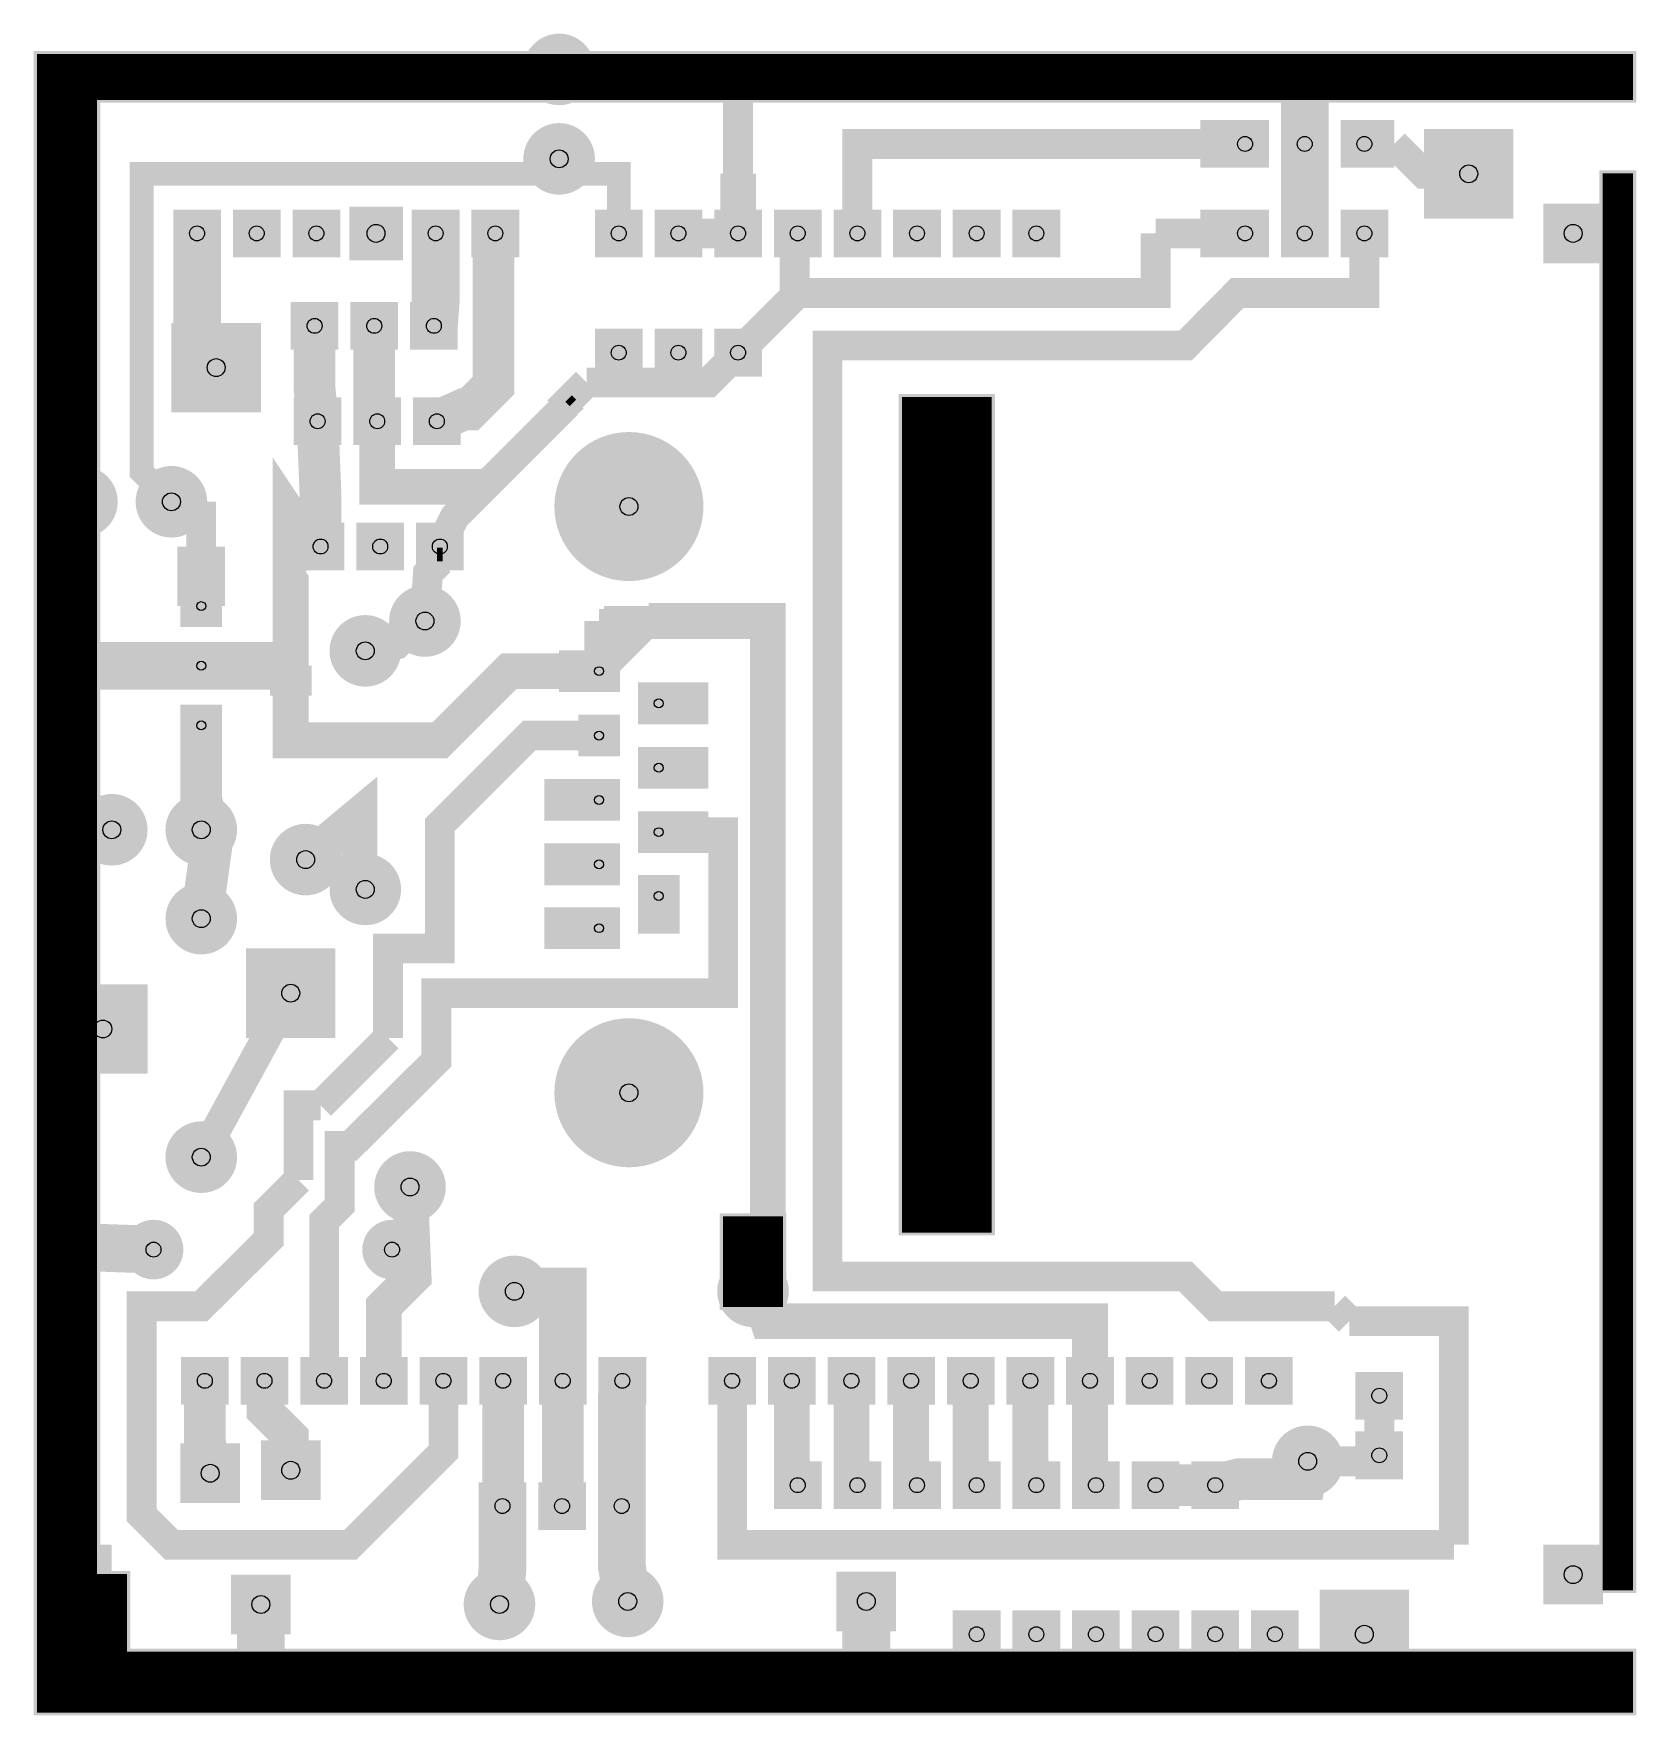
# Model space of a CAD drawing. Extents: x -1.81 to 0.88, y -1.38 to 1.44.
import ezdxf

# ---------------------------------------------------------------- set-up
doc = ezdxf.new("R2010")
doc.units = 0
doc.layers.get('0').update_dxf_attribs({"linetype": 'CONTINUOUS'})

# ---------------------------------------------------------------- blocks, each defined once
blk = doc.blocks.new('RPAD')
blk.add_trace([(-0.5, -0.5), (-0.5, 0.5), (0.5, -0.5), (0.5, 0.5)])
blk = doc.blocks.new('EPAD')
at = {"const_width": 0.5}
blk.add_lwpolyline([(-0.25, 0, 1), (0.25, 0, 1)], format="xyb", close=True, dxfattribs=at)

msp = doc.modelspace()

# ---------------------------------------------------------------- linework, layer by layer
for points, const_width in [([(-1.8, 1.332), (-1.8, 1.407), (0.875, 1.407), (0.875, 1.332), (-1.8, 1.332)], 0.012), ([(-1.8, 1.257), (-1.8, 1.407), (-1.7, 1.407), (-1.7, 1.257), (-1.8, 1.257)], 0.012), ([(0.325, 1.357), (-0.625, 1.357)], 0.05), ([(-0.625, 1.307), (-0.625, 1.357)], 0.05), ([(0.325, 1.107), (0.325, 1.257), (0.325, 1.307), (0.325, 1.357)], 0.08), ([(-0.625, 1.282), (-0.625, 1.307)], 0.05), ([(-1.8, -1.217), (-1.8, 1.307), (-1.75, 1.307), (-1.75, -1.217), (-1.8, -1.217)], 0.012), ([(-0.625, 1.207), (-0.625, 1.282)], 0.05), ([(-0.425, 1.107), (-0.425, 1.257), (0.15, 1.257)], 0.05), ([(0.225, 1.257), (0.15, 1.257)], 0.08), ([(0.425, 1.257), (0.475, 1.257)], 0.08), ([(0.475, 1.257), (0.525, 1.207), (0.6, 1.207)], 0.05), ([(-1.75, -1.167), (-1.75, 1.257), (-1.7, 1.257), (-1.7, -1.167), (-1.75, -1.167)], 0.012), ([(-0.825, 1.107), (-0.825, 1.207), (-1.625, 1.207), (-1.625, 1.007)], 0.04), ([(-0.625, 1.107), (-0.625, 1.207)], 0.06), ([(0.825, -1.167), (0.825, 1.207), (0.875, 1.207), (0.875, -1.167), (0.825, -1.167)], 0.012), ([(-1.532, 1.107), (-1.532, 0.914), (-1.5, 0.882)], 0.08), ([(-1.132, 1.107), (-1.132, 0.992), (-1.135, 0.952)], 0.08), ([(-1.13, 0.792), (-1.085, 0.812), (-1.075, 0.812), (-1.035, 0.852), (-1.035, 1.067), (-1.032, 1.107)], 0.07), ([(-1.132, 1.107), (-1.135, 1.067), (-1.135, 0.952)], 0.06), ([(-0.625, 1.107), (-0.725, 1.107)], 0.05), ([(-0.533, 0.999), (-0.53, 1.007), (-0.53, 1.067), (-0.525, 1.107)], 0.05), ([(-0.533, 0.999), (-0.525, 1.007), (-0.075, 1.007), (-0.025, 1.007), (0.075, 1.007), (0.075, 1.107)], 0.05), ([(0.375, -0.692), (0.175, -0.692), (0.125, -0.642), (-0.475, -0.642), (-0.475, -0.492), (-0.475, -0.467), (-0.475, 0.757), (-0.475, 0.857), (-0.475, 0.919), (-0.412, 0.919), (-0.375, 0.919), (-0.325, 0.919), (0.125, 0.919), (0.212, 1.007), (0.425, 1.007), (0.425, 1.032), (0.425, 1.107)], 0.05), ([(0.075, 1.107), (0.15, 1.107)], 0.05), ([(0.225, 1.107), (0.15, 1.107)], 0.08), ([(-1.625, 1.007), (-1.625, 0.707), (-1.575, 0.657)], 0.04), ([(-0.533, 0.999), (-0.675, 0.857), (-0.879, 0.857)], 0.05), ([(-1.335, 0.952), (-1.335, 0.847), (-1.33, 0.792), (-1.325, 0.667), (-1.325, 0.557)], 0.07), ([(-1.235, 0.952), (-1.235, 0.907), (-1.235, 0.807), (-1.23, 0.792)], 0.07), ([(-1.532, 0.914), (-1.532, 0.882), (-1.5, 0.882)], 0.05), ([(-0.927, 0.809), (-0.9, 0.836), (-0.879, 0.857)], 0.05), ([(-0.9, 0.832), (-0.927, 0.809)], 0.05), ([(-0.9, 0.836), (-0.9, 0.832)], 0.05), ([(-1.05, 0.682), (-1.11, 0.682), (-1.15, 0.682), (-1.23, 0.682), (-1.23, 0.792)], 0.06), ([(-0.911, 0.821), (-1.1, 0.632), (-1.125, 0.582)], 0.05), ([(-0.9, 0.832), (-0.911, 0.821)], 0.01), ([(-0.35, -0.567), (-0.35, 0.832), (-0.2, 0.832), (-0.2, -0.567), (-0.35, -0.567)], 0.012), ([(-1.375, 0.382), (-1.375, 0.582), (-1.375, 0.632), (-1.325, 0.557)], 0.06), ([(-1.575, 0.657), (-1.575, 0.657)], 0.05), ([(-1.575, 0.657), (-1.525, 0.657)], 0.05), ([(-1.525, 0.657), (-1.525, 0.582)], 0.05), ([(-1.575, 0.657), (-1.575, 0.657)], 0.012), ([(-1.525, 0.482), (-1.525, 0.582)], 0.08), ([(-1.125, 0.582), (-1.125, 0.58)], 0.05), ([(-1.125, 0.557), (-1.145, 0.537), (-1.15, 0.462)], 0.05), ([(-1.125, 0.58), (-1.125, 0.557)], 0.01), ([(-1.25, 0.407), (-1.2, 0.422), (-1.185, 0.437), (-1.15, 0.462)], 0.06), ([(-0.775, 0.457), (-0.824, 0.408), (-0.858, 0.373)], 0.05), ([(-0.858, 0.457), (-0.858, 0.373)], 0.05), ([(-0.775, 0.457), (-0.85, 0.457)], 0.05), ([(-0.775, 0.457), (-0.6, 0.457), (-0.575, 0.457), (-0.575, -0.367), (-0.575, -0.542), (-0.575, -0.567), (-0.6, -0.642), (-0.575, -0.717), (-0.035, -0.717), (-0.035, -0.817)], 0.06), ([(-0.85, 0.457), (-0.858, 0.457)], 0.04), ([(-1.525, 0.382), (-1.75, 0.382)], 0.08), ([(-1.525, 0.382), (-1.375, 0.382)], 0.08), ([(-1.375, 0.382), (-1.375, 0.332)], 0.07), ([(-1.375, 0.332), (-1.375, 0.257), (-1.125, 0.257), (-1.009, 0.373), (-0.925, 0.373)], 0.06), ([(-0.858, 0.373), (-0.925, 0.373)], 0.07), ([(-0.758, 0.319), (-0.758, 0.319)], 0.07), ([(-0.758, 0.319), (-0.675, 0.319)], 0.07), ([(-1.525, 0.282), (-1.525, 0.232)], 0.07), ([(-1.212, -0.093), (-1.212, -0.092), (-1.209, -0.092), (-1.125, -0.092), (-1.125, 0.115), (-0.975, 0.265), (-0.95, 0.265), (-0.858, 0.265)], 0.05), ([(-1.525, 0.232), (-1.525, 0.207)], 0.07), ([(-1.525, 0.207), (-1.525, 0.157), (-1.507, 0.086)], 0.07), ([(-0.758, 0.211), (-0.675, 0.211)], 0.07), ([(-1.35, 0.057), (-1.26, 0.132), (-1.26, 0.042), (-1.25, 0.007)], 0.06), ([(-0.858, 0.157), (-0.893, 0.157), (-0.95, 0.157)], 0.07), ([(-1.507, 0.086), (-1.525, 0.107)], 0.07), ([(-1.507, 0.086), (-1.525, -0.042)], 0.07), ([(-0.975, -0.167), (-0.875, -0.167), (-0.825, -0.167), (-0.65, -0.167), (-0.65, 0.103), (-0.675, 0.103)], 0.05), ([(-0.675, 0.103), (-0.758, 0.103)], 0.07), ([(-0.858, 0.049), (-0.95, 0.049)], 0.07), ([(-0.758, -0.004), (-0.758, -0.067)], 0.07), ([(-0.858, -0.058), (-0.95, -0.058)], 0.07), ([(-1.212, -0.242), (-1.212, -0.093)], 0.05), ([(-1.375, -0.167), (-1.525, -0.442)], 0.05), ([(-1.159, -0.308), (-1.131, -0.28), (-1.131, -0.167), (-0.975, -0.167)], 0.05), ([(-1.212, -0.242), (-1.325, -0.355)], 0.05), ([(-1.319, -0.817), (-1.319, -0.617), (-1.319, -0.611), (-1.319, -0.549), (-1.293, -0.523), (-1.293, -0.423), (-1.275, -0.423), (-1.143, -0.292)], 0.05), ([(-1.325, -0.355), (-1.362, -0.355), (-1.362, -0.48)], 0.05), ([(-1.362, -0.48), (-1.412, -0.53), (-1.412, -0.58), (-1.525, -0.692), (-1.625, -0.692), (-1.625, -0.917), (-1.625, -0.992), (-1.625, -1.042), (-1.575, -1.092), (-1.325, -1.092), (-1.275, -1.092), (-1.119, -0.936), (-1.119, -0.817)], 0.05), ([(-1.175, -0.492), (-1.169, -0.642), (-1.219, -0.692), (-1.219, -0.817)], 0.06), ([(-1.605, -0.597), (-1.75, -0.592)], 0.08), ([(-0.65, -0.692), (-0.65, -0.542), (-0.55, -0.542), (-0.55, -0.692), (-0.65, -0.692)], 0.012), ([(-1, -0.667), (-0.919, -0.667), (-0.919, -0.817)], 0.08), ([(-0.6, -0.667), (-0.6, -0.667)], 0.05), ([(0.4, -0.717), (0.375, -0.692)], 0.05), ([(0.4, -0.717), (0.575, -0.717), (0.575, -0.792), (0.575, -0.867)], 0.05), ([(-1.519, -0.817), (-1.519, -0.917), (-1.51, -0.972)], 0.07), ([(-1.419, -0.817), (-1.419, -0.867), (-1.375, -0.911), (-1.375, -0.917), (-1.375, -0.967)], 0.06), ([(-1.019, -0.817), (-1.019, -1.002), (-1.02, -1.027)], 0.07), ([(-0.919, -0.817), (-0.919, -0.987), (-0.92, -1.027)], 0.07), ([(-0.819, -0.817), (-0.82, -0.857), (-0.82, -0.987), (-0.82, -1.027)], 0.08), ([(-0.535, -0.817), (-0.535, -0.952), (-0.525, -0.992)], 0.06), ([(-0.435, -0.817), (-0.435, -0.952), (-0.425, -0.992)], 0.06), ([(-0.335, -0.817), (-0.335, -0.952), (-0.325, -0.992)], 0.06), ([(-0.235, -0.817), (-0.235, -0.952), (-0.225, -0.992)], 0.06), ([(-0.135, -0.817), (-0.135, -0.952), (-0.125, -0.992)], 0.06), ([(-0.035, -0.817), (-0.035, -0.952), (-0.025, -0.992)], 0.06), ([(-0.635, -0.817), (-0.635, -0.857), (-0.635, -1.092), (0.275, -1.092), (0.4, -1.092), (0.475, -1.092), (0.575, -1.092)], 0.05), ([(0.33, -0.952), (0.41, -0.952), (0.45, -0.942), (0.45, -0.842)], 0.05), ([(0.575, -1.092), (0.575, -0.867)], 0.05), ([(0.175, -0.992), (0.215, -0.982), (0.325, -0.982), (0.33, -0.952)], 0.07), ([(0.075, -0.992), (0.135, -0.992), (0.175, -0.992)], 0.07), ([(-1.02, -1.027), (-1.02, -1.132), (-1.025, -1.192)], 0.08), ([(-0.82, -1.027), (-0.82, -1.127), (-0.81, -1.187)], 0.08), ([(-1.8, -1.367), (-1.8, -1.142), (-1.65, -1.142), (-1.65, -1.367), (-1.8, -1.367)], 0.012), ([(-1.425, -1.192), (-1.425, -1.292)], 0.08), ([(-0.41, -1.187), (-0.41, -1.292)], 0.08), ([(-1.8, -1.372), (-1.8, -1.272), (0.875, -1.272), (0.875, -1.372), (-1.8, -1.372)], 0.012)]:
    msp.add_lwpolyline(points, dxfattribs=dict(const_width=const_width))
for points in [[(-1.8, 1.407), (0.875, 1.407)], [(-1.8, 1.407), (-1.7, 1.407)], [(-1.8, 1.406), (0.875, 1.406)], [(-1.8, 1.406), (-1.7, 1.406)], [(-1.8, 1.405), (0.875, 1.405)], [(-1.8, 1.405), (-1.7, 1.405)], [(-1.8, 1.404), (0.875, 1.404)], [(-1.8, 1.404), (-1.7, 1.404)], [(-1.8, 1.403), (0.875, 1.403)], [(-1.8, 1.403), (-1.7, 1.403)], [(-1.8, 1.402), (0.875, 1.402)], [(-1.8, 1.402), (-1.7, 1.402)], [(-1.8, 1.401), (0.875, 1.401)], [(-1.8, 1.401), (-1.7, 1.401)], [(-1.8, 1.4), (0.875, 1.4)], [(-1.8, 1.4), (-1.7, 1.4)], [(-1.8, 1.399), (0.875, 1.399)], [(-1.8, 1.399), (-1.7, 1.399)], [(-1.8, 1.398), (0.875, 1.398)], [(-1.8, 1.398), (-1.7, 1.398)], [(-1.8, 1.397), (0.875, 1.397)], [(-1.8, 1.397), (-1.7, 1.397)], [(-1.8, 1.396), (0.875, 1.396)], [(-1.8, 1.396), (-1.7, 1.396)], [(-1.8, 1.395), (0.875, 1.395)], [(-1.8, 1.395), (-1.7, 1.395)], [(-1.8, 1.394), (0.875, 1.394)], [(-1.8, 1.394), (-1.7, 1.394)], [(-1.8, 1.393), (0.875, 1.393)], [(-1.8, 1.393), (-1.7, 1.393)], [(-1.8, 1.392), (0.875, 1.392)], [(-1.8, 1.392), (-1.7, 1.392)], [(-1.8, 1.391), (0.875, 1.391)], [(-1.8, 1.391), (-1.7, 1.391)], [(-1.8, 1.39), (0.875, 1.39)], [(-1.8, 1.39), (-1.7, 1.39)], [(-1.8, 1.389), (0.875, 1.389)], [(-1.8, 1.389), (-1.7, 1.389)], [(-1.8, 1.388), (0.875, 1.388)], [(-1.8, 1.388), (-1.7, 1.388)], [(-1.8, 1.387), (0.875, 1.387)], [(-1.8, 1.387), (-1.7, 1.387)], [(-1.8, 1.386), (0.875, 1.386)], [(-1.8, 1.386), (-1.7, 1.386)], [(-1.8, 1.385), (0.875, 1.385)], [(-1.8, 1.385), (-1.7, 1.385)], [(-1.8, 1.384), (0.875, 1.384)], [(-1.8, 1.384), (-1.7, 1.384)], [(-1.8, 1.383), (0.875, 1.383)], [(-1.8, 1.383), (-1.7, 1.383)], [(-1.8, 1.382), (0.875, 1.382)], [(-1.8, 1.382), (-1.7, 1.382)], [(-1.8, 1.381), (0.875, 1.381)], [(-1.8, 1.381), (-1.7, 1.381)], [(-1.8, 1.38), (0.875, 1.38)], [(-1.8, 1.38), (-1.7, 1.38)], [(-1.8, 1.379), (0.875, 1.379)], [(-1.8, 1.379), (-1.7, 1.379)], [(-1.8, 1.378), (0.875, 1.378)], [(-1.8, 1.378), (-1.7, 1.378)], [(-1.8, 1.377), (0.875, 1.377)], [(-1.8, 1.377), (-1.7, 1.377)], [(-1.8, 1.376), (0.875, 1.376)], [(-1.8, 1.376), (-1.7, 1.376)], [(-1.8, 1.375), (0.875, 1.375)], [(-1.8, 1.375), (-1.7, 1.375)], [(-1.8, 1.374), (0.875, 1.374)], [(-1.8, 1.374), (-1.7, 1.374)], [(-1.8, 1.373), (0.875, 1.373)], [(-1.8, 1.373), (-1.7, 1.373)], [(-1.8, 1.372), (0.875, 1.372)], [(-1.8, 1.372), (-1.7, 1.372)], [(-1.8, 1.371), (0.875, 1.371)], [(-1.8, 1.371), (-1.7, 1.371)], [(-1.8, 1.37), (0.875, 1.37)], [(-1.8, 1.37), (-1.7, 1.37)], [(-1.8, 1.369), (0.875, 1.369)], [(-1.8, 1.369), (-1.7, 1.369)], [(-1.8, 1.368), (0.875, 1.368)], [(-1.8, 1.368), (-1.7, 1.368)], [(-1.8, 1.367), (0.875, 1.367)], [(-1.8, 1.367), (-1.7, 1.367)], [(-1.8, 1.366), (0.875, 1.366)], [(-1.8, 1.366), (-1.7, 1.366)], [(-1.8, 1.365), (0.875, 1.365)], [(-1.8, 1.365), (-1.7, 1.365)], [(-1.8, 1.364), (0.875, 1.364)], [(-1.8, 1.364), (-1.7, 1.364)], [(-1.8, 1.363), (0.875, 1.363)], [(-1.8, 1.363), (-1.7, 1.363)], [(-1.8, 1.362), (0.875, 1.362)], [(-1.8, 1.362), (-1.7, 1.362)], [(-1.8, 1.361), (0.875, 1.361)], [(-1.8, 1.361), (-1.7, 1.361)], [(-1.8, 1.36), (0.875, 1.36)], [(-1.8, 1.36), (-1.7, 1.36)], [(-1.8, 1.359), (0.875, 1.359)], [(-1.8, 1.359), (-1.7, 1.359)], [(-1.8, 1.358), (0.875, 1.358)], [(-1.8, 1.358), (-1.7, 1.358)], [(-1.8, 1.357), (0.875, 1.357)], [(-1.8, 1.357), (-1.7, 1.357)], [(-1.8, 1.356), (0.875, 1.356)], [(-1.8, 1.356), (-1.7, 1.356)], [(-1.8, 1.355), (0.875, 1.355)], [(-1.8, 1.355), (-1.7, 1.355)], [(-1.8, 1.354), (0.875, 1.354)], [(-1.8, 1.354), (-1.7, 1.354)], [(-1.8, 1.353), (0.875, 1.353)], [(-1.8, 1.353), (-1.7, 1.353)], [(-1.8, 1.352), (0.875, 1.352)], [(-1.8, 1.352), (-1.7, 1.352)], [(-1.8, 1.351), (0.875, 1.351)], [(-1.8, 1.351), (-1.7, 1.351)], [(-1.8, 1.35), (0.875, 1.35)], [(-1.8, 1.35), (-1.7, 1.35)], [(-1.8, 1.349), (0.875, 1.349)], [(-1.8, 1.349), (-1.7, 1.349)], [(-1.8, 1.348), (0.875, 1.348)], [(-1.8, 1.348), (-1.7, 1.348)], [(-1.8, 1.347), (0.875, 1.347)], [(-1.8, 1.347), (-1.7, 1.347)], [(-1.8, 1.346), (0.875, 1.346)], [(-1.8, 1.346), (-1.7, 1.346)], [(-1.8, 1.345), (0.875, 1.345)], [(-1.8, 1.345), (-1.7, 1.345)], [(-1.8, 1.344), (0.875, 1.344)], [(-1.8, 1.344), (-1.7, 1.344)], [(-1.8, 1.343), (0.875, 1.343)], [(-1.8, 1.343), (-1.7, 1.343)], [(-1.8, 1.342), (0.875, 1.342)], [(-1.8, 1.342), (-1.7, 1.342)], [(-1.8, 1.341), (0.875, 1.341)], [(-1.8, 1.341), (-1.7, 1.341)], [(-1.8, 1.34), (0.875, 1.34)], [(-1.8, 1.34), (-1.7, 1.34)], [(-1.8, 1.339), (0.875, 1.339)], [(-1.8, 1.339), (-1.7, 1.339)], [(-1.8, 1.338), (0.875, 1.338)], [(-1.8, 1.338), (-1.7, 1.338)], [(-1.8, 1.337), (0.875, 1.337)], [(-1.8, 1.337), (-1.7, 1.337)], [(-1.8, 1.336), (0.875, 1.336)], [(-1.8, 1.336), (-1.7, 1.336)], [(-1.8, 1.335), (0.875, 1.335)], [(-1.8, 1.335), (-1.7, 1.335)], [(-1.8, 1.334), (0.875, 1.334)], [(-1.8, 1.334), (-1.7, 1.334)], [(-1.8, 1.333), (0.875, 1.333)], [(-1.8, 1.333), (-1.7, 1.333)], [(-1.8, 1.332), (0.875, 1.332)], [(-1.8, 1.332), (-1.7, 1.332)], [(-1.8, 1.331), (-1.7, 1.331)], [(-1.8, 1.33), (-1.7, 1.33)], [(-1.8, 1.329), (-1.7, 1.329)], [(-1.8, 1.328), (-1.7, 1.328)], [(-1.8, 1.327), (-1.7, 1.327)], [(-1.8, 1.326), (-1.7, 1.326)], [(-1.8, 1.325), (-1.7, 1.325)], [(-1.8, 1.324), (-1.7, 1.324)], [(-1.8, 1.323), (-1.7, 1.323)], [(-1.8, 1.322), (-1.7, 1.322)], [(-1.8, 1.321), (-1.7, 1.321)], [(-1.8, 1.32), (-1.7, 1.32)], [(-1.8, 1.319), (-1.7, 1.319)], [(-1.8, 1.318), (-1.7, 1.318)], [(-1.8, 1.317), (-1.7, 1.317)], [(-1.8, 1.316), (-1.7, 1.316)], [(-1.8, 1.315), (-1.7, 1.315)], [(-1.8, 1.314), (-1.7, 1.314)], [(-1.8, 1.313), (-1.7, 1.313)], [(-1.8, 1.312), (-1.7, 1.312)], [(-1.8, 1.311), (-1.7, 1.311)], [(-1.8, 1.31), (-1.7, 1.31)], [(-1.8, 1.309), (-1.7, 1.309)], [(-1.8, 1.308), (-1.7, 1.308)], [(-1.8, 1.307), (-1.75, 1.307)], [(-1.8, 1.307), (-1.7, 1.307)], [(-1.8, 1.306), (-1.75, 1.306)], [(-1.8, 1.306), (-1.7, 1.306)], [(-1.8, 1.305), (-1.75, 1.305)], [(-1.8, 1.305), (-1.7, 1.305)], [(-1.8, 1.304), (-1.75, 1.304)], [(-1.8, 1.304), (-1.7, 1.304)], [(-1.8, 1.303), (-1.75, 1.303)], [(-1.8, 1.303), (-1.7, 1.303)], [(-1.8, 1.302), (-1.75, 1.302)], [(-1.8, 1.302), (-1.7, 1.302)], [(-1.8, 1.301), (-1.75, 1.301)], [(-1.8, 1.301), (-1.7, 1.301)], [(-1.8, 1.3), (-1.75, 1.3)], [(-1.8, 1.3), (-1.7, 1.3)], [(-1.8, 1.299), (-1.75, 1.299)], [(-1.8, 1.299), (-1.7, 1.299)], [(-1.8, 1.298), (-1.75, 1.298)], [(-1.8, 1.298), (-1.7, 1.298)], [(-1.8, 1.297), (-1.75, 1.297)], [(-1.8, 1.297), (-1.7, 1.297)], [(-1.8, 1.296), (-1.75, 1.296)], [(-1.8, 1.296), (-1.7, 1.296)], [(-1.8, 1.295), (-1.75, 1.295)], [(-1.8, 1.295), (-1.7, 1.295)], [(-1.8, 1.294), (-1.75, 1.294)], [(-1.8, 1.294), (-1.7, 1.294)], [(-1.8, 1.293), (-1.75, 1.293)], [(-1.8, 1.293), (-1.7, 1.293)], [(-1.8, 1.292), (-1.75, 1.292)], [(-1.8, 1.292), (-1.7, 1.292)], [(-1.8, 1.291), (-1.75, 1.291)], [(-1.8, 1.291), (-1.7, 1.291)], [(-1.8, 1.29), (-1.75, 1.29)], [(-1.8, 1.29), (-1.7, 1.29)], [(-1.8, 1.289), (-1.75, 1.289)], [(-1.8, 1.289), (-1.7, 1.289)], [(-1.8, 1.288), (-1.75, 1.288)], [(-1.8, 1.288), (-1.7, 1.288)], [(-1.8, 1.287), (-1.75, 1.287)], [(-1.8, 1.287), (-1.7, 1.287)], [(-1.8, 1.286), (-1.75, 1.286)], [(-1.8, 1.286), (-1.7, 1.286)], [(-1.8, 1.285), (-1.75, 1.285)], [(-1.8, 1.285), (-1.7, 1.285)], [(-1.8, 1.284), (-1.75, 1.284)], [(-1.8, 1.284), (-1.7, 1.284)], [(-1.8, 1.283), (-1.75, 1.283)], [(-1.8, 1.283), (-1.7, 1.283)], [(-1.8, 1.282), (-1.75, 1.282)], [(-1.8, 1.282), (-1.7, 1.282)], [(-1.8, 1.281), (-1.75, 1.281)], [(-1.8, 1.281), (-1.7, 1.281)], [(-1.8, 1.28), (-1.75, 1.28)], [(-1.8, 1.28), (-1.7, 1.28)], [(-1.8, 1.279), (-1.75, 1.279)], [(-1.8, 1.279), (-1.7, 1.279)], [(-1.8, 1.278), (-1.75, 1.278)], [(-1.8, 1.278), (-1.7, 1.278)], [(-1.8, 1.277), (-1.75, 1.277)], [(-1.8, 1.277), (-1.7, 1.277)], [(-1.8, 1.276), (-1.75, 1.276)], [(-1.8, 1.276), (-1.7, 1.276)], [(-1.8, 1.275), (-1.75, 1.275)], [(-1.8, 1.275), (-1.7, 1.275)], [(-1.8, 1.274), (-1.75, 1.274)], [(-1.8, 1.274), (-1.7, 1.274)], [(-1.8, 1.273), (-1.75, 1.273)], [(-1.8, 1.273), (-1.7, 1.273)], [(-1.8, 1.272), (-1.75, 1.272)], [(-1.8, 1.272), (-1.7, 1.272)], [(-1.8, 1.271), (-1.75, 1.271)], [(-1.8, 1.271), (-1.7, 1.271)], [(-1.8, 1.27), (-1.75, 1.27)], [(-1.8, 1.27), (-1.7, 1.27)], [(-1.8, 1.269), (-1.75, 1.269)], [(-1.8, 1.269), (-1.7, 1.269)], [(-1.8, 1.268), (-1.75, 1.268)], [(-1.8, 1.268), (-1.7, 1.268)], [(-1.8, 1.267), (-1.75, 1.267)], [(-1.8, 1.267), (-1.7, 1.267)], [(-1.8, 1.266), (-1.75, 1.266)], [(-1.8, 1.266), (-1.7, 1.266)], [(-1.8, 1.265), (-1.75, 1.265)], [(-1.8, 1.265), (-1.7, 1.265)], [(-1.8, 1.264), (-1.75, 1.264)], [(-1.8, 1.264), (-1.7, 1.264)], [(-1.8, 1.263), (-1.75, 1.263)], [(-1.8, 1.263), (-1.7, 1.263)], [(-1.8, 1.262), (-1.75, 1.262)], [(-1.8, 1.262), (-1.7, 1.262)], [(-1.8, 1.261), (-1.75, 1.261)], [(-1.8, 1.261), (-1.7, 1.261)], [(-1.8, 1.26), (-1.75, 1.26)], [(-1.8, 1.26), (-1.7, 1.26)], [(-1.8, 1.259), (-1.75, 1.259)], [(-1.8, 1.259), (-1.7, 1.259)], [(-1.8, 1.258), (-1.75, 1.258)], [(-1.8, 1.258), (-1.7, 1.258)], [(-1.8, 1.257), (-1.75, 1.257)], [(-1.8, 1.257), (-1.7, 1.257)], [(-1.8, 1.256), (-1.75, 1.256)], [(-1.8, 1.255), (-1.75, 1.255)], [(-1.8, 1.254), (-1.75, 1.254)], [(-1.8, 1.253), (-1.75, 1.253)], [(-1.8, 1.252), (-1.75, 1.252)], [(-1.8, 1.251), (-1.75, 1.251)], [(-1.8, 1.25), (-1.75, 1.25)], [(-1.8, 1.249), (-1.75, 1.249)], [(-1.8, 1.248), (-1.75, 1.248)], [(-1.8, 1.247), (-1.75, 1.247)], [(-1.8, 1.246), (-1.75, 1.246)], [(-1.8, 1.245), (-1.75, 1.245)], [(-1.8, 1.244), (-1.75, 1.244)], [(-1.8, 1.243), (-1.75, 1.243)], [(-1.8, 1.242), (-1.75, 1.242)], [(-1.8, 1.241), (-1.75, 1.241)], [(-1.75, 1.257), (-1.7, 1.257)], [(-1.75, 1.256), (-1.7, 1.256)], [(-1.75, 1.255), (-1.7, 1.255)], [(-1.75, 1.254), (-1.7, 1.254)], [(-1.75, 1.253), (-1.7, 1.253)], [(-1.75, 1.252), (-1.7, 1.252)], [(-1.75, 1.251), (-1.7, 1.251)], [(-1.75, 1.25), (-1.7, 1.25)], [(-1.75, 1.249), (-1.7, 1.249)], [(-1.75, 1.248), (-1.7, 1.248)], [(-1.75, 1.247), (-1.7, 1.247)], [(-1.75, 1.246), (-1.7, 1.246)], [(-1.75, 1.245), (-1.7, 1.245)], [(-1.75, 1.244), (-1.7, 1.244)], [(-1.75, 1.243), (-1.7, 1.243)], [(-1.75, 1.242), (-1.7, 1.242)], [(-1.75, 1.241), (-1.7, 1.241)], [(-1.8, 1.24), (-1.75, 1.24)], [(-1.8, 1.239), (-1.75, 1.239)], [(-1.8, 1.238), (-1.75, 1.238)], [(-1.8, 1.237), (-1.75, 1.237)], [(-1.8, 1.236), (-1.75, 1.236)], [(-1.8, 1.235), (-1.75, 1.235)], [(-1.8, 1.234), (-1.75, 1.234)], [(-1.8, 1.233), (-1.75, 1.233)], [(-1.8, 1.232), (-1.75, 1.232)], [(-1.8, 1.231), (-1.75, 1.231)], [(-1.8, 1.23), (-1.75, 1.23)], [(-1.8, 1.229), (-1.75, 1.229)], [(-1.8, 1.228), (-1.75, 1.228)], [(-1.8, 1.227), (-1.75, 1.227)], [(-1.8, 1.226), (-1.75, 1.226)], [(-1.8, 1.225), (-1.75, 1.225)], [(-1.8, 1.224), (-1.75, 1.224)], [(-1.8, 1.223), (-1.75, 1.223)], [(-1.8, 1.222), (-1.75, 1.222)], [(-1.8, 1.221), (-1.75, 1.221)], [(-1.8, 1.22), (-1.75, 1.22)], [(-1.8, 1.219), (-1.75, 1.219)], [(-1.8, 1.218), (-1.75, 1.218)], [(-1.8, 1.217), (-1.75, 1.217)], [(-1.8, 1.216), (-1.75, 1.216)], [(-1.8, 1.215), (-1.75, 1.215)], [(-1.8, 1.214), (-1.75, 1.214)], [(-1.8, 1.213), (-1.75, 1.213)], [(-1.75, 1.24), (-1.7, 1.24)], [(-1.75, 1.239), (-1.7, 1.239)], [(-1.75, 1.238), (-1.7, 1.238)], [(-1.75, 1.237), (-1.7, 1.237)], [(-1.75, 1.236), (-1.7, 1.236)], [(-1.75, 1.235), (-1.7, 1.235)], [(-1.75, 1.234), (-1.7, 1.234)], [(-1.75, 1.233), (-1.7, 1.233)], [(-1.75, 1.232), (-1.7, 1.232)], [(-1.75, 1.231), (-1.7, 1.231)], [(-1.75, 1.23), (-1.7, 1.23)], [(-1.75, 1.229), (-1.7, 1.229)], [(-1.75, 1.228), (-1.7, 1.228)], [(-1.75, 1.227), (-1.7, 1.227)], [(-1.75, 1.226), (-1.7, 1.226)], [(-1.75, 1.225), (-1.7, 1.225)], [(-1.75, 1.224), (-1.7, 1.224)], [(-1.75, 1.223), (-1.7, 1.223)], [(-1.75, 1.222), (-1.7, 1.222)], [(-1.75, 1.221), (-1.7, 1.221)], [(-1.75, 1.22), (-1.7, 1.22)], [(-1.75, 1.219), (-1.7, 1.219)], [(-1.75, 1.218), (-1.7, 1.218)], [(-1.75, 1.217), (-1.7, 1.217)], [(-1.75, 1.216), (-1.7, 1.216)], [(-1.75, 1.215), (-1.7, 1.215)], [(-1.75, 1.214), (-1.7, 1.214)], [(-1.75, 1.213), (-1.7, 1.213)], [(-1.8, 1.212), (-1.75, 1.212)], [(-1.8, 1.211), (-1.75, 1.211)], [(-1.8, 1.21), (-1.75, 1.21)], [(-1.8, 1.209), (-1.75, 1.209)], [(-1.8, 1.208), (-1.75, 1.208)], [(-1.8, 1.207), (-1.75, 1.207)], [(-1.8, 1.206), (-1.75, 1.206)], [(-1.8, 1.205), (-1.75, 1.205)], [(-1.8, 1.204), (-1.75, 1.204)], [(-1.8, 1.203), (-1.75, 1.203)], [(-1.8, 1.202), (-1.75, 1.202)], [(-1.8, 1.201), (-1.75, 1.201)], [(-1.8, 1.2), (-1.75, 1.2)], [(-1.8, 1.199), (-1.75, 1.199)], [(-1.8, 1.198), (-1.75, 1.198)], [(-1.8, 1.197), (-1.75, 1.197)], [(-1.8, 1.196), (-1.75, 1.196)], [(-1.8, 1.195), (-1.75, 1.195)], [(-1.8, 1.194), (-1.75, 1.194)], [(-1.8, 1.193), (-1.75, 1.193)], [(-1.8, 1.192), (-1.75, 1.192)], [(-1.8, 1.191), (-1.75, 1.191)], [(-1.8, 1.19), (-1.75, 1.19)], [(-1.8, 1.189), (-1.75, 1.189)], [(-1.8, 1.188), (-1.75, 1.188)], [(-1.8, 1.187), (-1.75, 1.187)], [(-1.8, 1.186), (-1.75, 1.186)], [(-1.8, 1.185), (-1.75, 1.185)], [(-1.75, 1.212), (-1.7, 1.212)], [(-1.75, 1.211), (-1.7, 1.211)], [(-1.75, 1.21), (-1.7, 1.21)], [(-1.75, 1.209), (-1.7, 1.209)], [(-1.75, 1.208), (-1.7, 1.208)], [(-1.75, 1.207), (-1.7, 1.207)], [(-1.75, 1.206), (-1.7, 1.206)], [(-1.75, 1.205), (-1.7, 1.205)], [(-1.75, 1.204), (-1.7, 1.204)], [(-1.75, 1.203), (-1.7, 1.203)], [(-1.75, 1.202), (-1.7, 1.202)], [(-1.75, 1.201), (-1.7, 1.201)], [(-1.75, 1.2), (-1.7, 1.2)], [(-1.75, 1.199), (-1.7, 1.199)], [(-1.75, 1.198), (-1.7, 1.198)], [(-1.75, 1.197), (-1.7, 1.197)], [(-1.75, 1.196), (-1.7, 1.196)], [(-1.75, 1.195), (-1.7, 1.195)], [(-1.75, 1.194), (-1.7, 1.194)], [(-1.75, 1.193), (-1.7, 1.193)], [(-1.75, 1.192), (-1.7, 1.192)], [(-1.75, 1.191), (-1.7, 1.191)], [(-1.75, 1.19), (-1.7, 1.19)], [(-1.75, 1.189), (-1.7, 1.189)], [(-1.75, 1.188), (-1.7, 1.188)], [(-1.75, 1.187), (-1.7, 1.187)], [(-1.75, 1.186), (-1.7, 1.186)], [(-1.75, 1.185), (-1.7, 1.185)], [(0.825, 1.207), (0.875, 1.207)], [(0.825, 1.206), (0.875, 1.206)], [(0.825, 1.205), (0.875, 1.205)], [(0.825, 1.204), (0.875, 1.204)], [(0.825, 1.203), (0.875, 1.203)], [(0.825, 1.202), (0.875, 1.202)], [(0.825, 1.201), (0.875, 1.201)], [(0.825, 1.2), (0.875, 1.2)], [(0.825, 1.199), (0.875, 1.199)], [(0.825, 1.198), (0.875, 1.198)], [(0.825, 1.197), (0.875, 1.197)], [(0.825, 1.196), (0.875, 1.196)], [(0.825, 1.195), (0.875, 1.195)], [(0.825, 1.194), (0.875, 1.194)], [(0.825, 1.193), (0.875, 1.193)], [(0.825, 1.192), (0.875, 1.192)], [(0.825, 1.191), (0.875, 1.191)], [(0.825, 1.19), (0.875, 1.19)], [(0.825, 1.189), (0.875, 1.189)], [(0.825, 1.188), (0.875, 1.188)], [(0.825, 1.187), (0.875, 1.187)], [(0.825, 1.186), (0.875, 1.186)], [(0.825, 1.185), (0.875, 1.185)], [(-1.8, 1.184), (-1.75, 1.184)], [(-1.8, 1.183), (-1.75, 1.183)], [(-1.8, 1.182), (-1.75, 1.182)], [(-1.8, 1.181), (-1.75, 1.181)], [(-1.8, 1.18), (-1.75, 1.18)], [(-1.8, 1.179), (-1.75, 1.179)], [(-1.8, 1.178), (-1.75, 1.178)], [(-1.8, 1.177), (-1.75, 1.177)], [(-1.8, 1.176), (-1.75, 1.176)], [(-1.8, 1.175), (-1.75, 1.175)], [(-1.8, 1.174), (-1.75, 1.174)], [(-1.8, 1.173), (-1.75, 1.173)], [(-1.8, 1.172), (-1.75, 1.172)], [(-1.8, 1.171), (-1.75, 1.171)], [(-1.8, 1.17), (-1.75, 1.17)], [(-1.8, 1.169), (-1.75, 1.169)], [(-1.8, 1.168), (-1.75, 1.168)], [(-1.8, 1.167), (-1.75, 1.167)], [(-1.8, 1.166), (-1.75, 1.166)], [(-1.8, 1.165), (-1.75, 1.165)], [(-1.8, 1.164), (-1.75, 1.164)], [(-1.8, 1.163), (-1.75, 1.163)], [(-1.8, 1.162), (-1.75, 1.162)], [(-1.8, 1.161), (-1.75, 1.161)], [(-1.8, 1.16), (-1.75, 1.16)], [(-1.8, 1.159), (-1.75, 1.159)], [(-1.8, 1.158), (-1.75, 1.158)], [(-1.8, 1.157), (-1.75, 1.157)], [(-1.75, 1.184), (-1.7, 1.184)], [(-1.75, 1.183), (-1.7, 1.183)], [(-1.75, 1.182), (-1.7, 1.182)], [(-1.75, 1.181), (-1.7, 1.181)], [(-1.75, 1.18), (-1.7, 1.18)], [(-1.75, 1.179), (-1.7, 1.179)], [(-1.75, 1.178), (-1.7, 1.178)], [(-1.75, 1.177), (-1.7, 1.177)], [(-1.75, 1.176), (-1.7, 1.176)], [(-1.75, 1.175), (-1.7, 1.175)], [(-1.75, 1.174), (-1.7, 1.174)], [(-1.75, 1.173), (-1.7, 1.173)], [(-1.75, 1.172), (-1.7, 1.172)], [(-1.75, 1.171), (-1.7, 1.171)], [(-1.75, 1.17), (-1.7, 1.17)], [(-1.75, 1.169), (-1.7, 1.169)], [(-1.75, 1.168), (-1.7, 1.168)], [(-1.75, 1.167), (-1.7, 1.167)], [(-1.75, 1.166), (-1.7, 1.166)], [(-1.75, 1.165), (-1.7, 1.165)], [(-1.75, 1.164), (-1.7, 1.164)], [(-1.75, 1.163), (-1.7, 1.163)], [(-1.75, 1.162), (-1.7, 1.162)], [(-1.75, 1.161), (-1.7, 1.161)], [(-1.75, 1.16), (-1.7, 1.16)], [(-1.75, 1.159), (-1.7, 1.159)], [(-1.75, 1.158), (-1.7, 1.158)], [(-1.75, 1.157), (-1.7, 1.157)], [(0.825, 1.184), (0.875, 1.184)], [(0.825, 1.183), (0.875, 1.183)], [(0.825, 1.182), (0.875, 1.182)], [(0.825, 1.181), (0.875, 1.181)], [(0.825, 1.18), (0.875, 1.18)], [(0.825, 1.179), (0.875, 1.179)], [(0.825, 1.178), (0.875, 1.178)], [(0.825, 1.177), (0.875, 1.177)], [(0.825, 1.176), (0.875, 1.176)], [(0.825, 1.175), (0.875, 1.175)], [(0.825, 1.174), (0.875, 1.174)], [(0.825, 1.173), (0.875, 1.173)], [(0.825, 1.172), (0.875, 1.172)], [(0.825, 1.171), (0.875, 1.171)], [(0.825, 1.17), (0.875, 1.17)], [(0.825, 1.169), (0.875, 1.169)], [(0.825, 1.168), (0.875, 1.168)], [(0.825, 1.167), (0.875, 1.167)], [(0.825, 1.166), (0.875, 1.166)], [(0.825, 1.165), (0.875, 1.165)], [(0.825, 1.164), (0.875, 1.164)], [(0.825, 1.163), (0.875, 1.163)], [(0.825, 1.162), (0.875, 1.162)], [(0.825, 1.161), (0.875, 1.161)], [(0.825, 1.16), (0.875, 1.16)], [(0.825, 1.159), (0.875, 1.159)], [(0.825, 1.158), (0.875, 1.158)], [(0.825, 1.157), (0.875, 1.157)], [(-1.8, 1.156), (-1.75, 1.156)], [(-1.8, 1.155), (-1.75, 1.155)], [(-1.8, 1.154), (-1.75, 1.154)], [(-1.8, 1.153), (-1.75, 1.153)], [(-1.8, 1.152), (-1.75, 1.152)], [(-1.8, 1.151), (-1.75, 1.151)], [(-1.8, 1.15), (-1.75, 1.15)], [(-1.8, 1.149), (-1.75, 1.149)], [(-1.8, 1.148), (-1.75, 1.148)], [(-1.8, 1.147), (-1.75, 1.147)], [(-1.8, 1.146), (-1.75, 1.146)], [(-1.8, 1.145), (-1.75, 1.145)], [(-1.8, 1.144), (-1.75, 1.144)], [(-1.8, 1.143), (-1.75, 1.143)], [(-1.8, 1.142), (-1.75, 1.142)], [(-1.8, 1.141), (-1.75, 1.141)], [(-1.8, 1.14), (-1.75, 1.14)], [(-1.8, 1.139), (-1.75, 1.139)], [(-1.8, 1.138), (-1.75, 1.138)], [(-1.8, 1.137), (-1.75, 1.137)], [(-1.8, 1.136), (-1.75, 1.136)], [(-1.8, 1.135), (-1.75, 1.135)], [(-1.8, 1.134), (-1.75, 1.134)], [(-1.8, 1.133), (-1.75, 1.133)], [(-1.8, 1.132), (-1.75, 1.132)], [(-1.8, 1.131), (-1.75, 1.131)], [(-1.8, 1.13), (-1.75, 1.13)], [(-1.8, 1.129), (-1.75, 1.129)], [(-1.75, 1.156), (-1.7, 1.156)], [(-1.75, 1.155), (-1.7, 1.155)], [(-1.75, 1.154), (-1.7, 1.154)], [(-1.75, 1.153), (-1.7, 1.153)], [(-1.75, 1.152), (-1.7, 1.152)], [(-1.75, 1.151), (-1.7, 1.151)], [(-1.75, 1.15), (-1.7, 1.15)], [(-1.75, 1.149), (-1.7, 1.149)], [(-1.75, 1.148), (-1.7, 1.148)], [(-1.75, 1.147), (-1.7, 1.147)], [(-1.75, 1.146), (-1.7, 1.146)], [(-1.75, 1.145), (-1.7, 1.145)], [(-1.75, 1.144), (-1.7, 1.144)], [(-1.75, 1.143), (-1.7, 1.143)], [(-1.75, 1.142), (-1.7, 1.142)], [(-1.75, 1.141), (-1.7, 1.141)], [(-1.75, 1.14), (-1.7, 1.14)], [(-1.75, 1.139), (-1.7, 1.139)], [(-1.75, 1.138), (-1.7, 1.138)], [(-1.75, 1.137), (-1.7, 1.137)], [(-1.75, 1.136), (-1.7, 1.136)], [(-1.75, 1.135), (-1.7, 1.135)], [(-1.75, 1.134), (-1.7, 1.134)], [(-1.75, 1.133), (-1.7, 1.133)], [(-1.75, 1.132), (-1.7, 1.132)], [(-1.75, 1.131), (-1.7, 1.131)], [(-1.75, 1.13), (-1.7, 1.13)], [(-1.75, 1.129), (-1.7, 1.129)], [(0.825, 1.156), (0.875, 1.156)], [(0.825, 1.155), (0.875, 1.155)], [(0.825, 1.154), (0.875, 1.154)], [(0.825, 1.153), (0.875, 1.153)], [(0.825, 1.152), (0.875, 1.152)], [(0.825, 1.151), (0.875, 1.151)], [(0.825, 1.15), (0.875, 1.15)], [(0.825, 1.149), (0.875, 1.149)], [(0.825, 1.148), (0.875, 1.148)], [(0.825, 1.147), (0.875, 1.147)], [(0.825, 1.146), (0.875, 1.146)], [(0.825, 1.145), (0.875, 1.145)], [(0.825, 1.144), (0.875, 1.144)], [(0.825, 1.143), (0.875, 1.143)], [(0.825, 1.142), (0.875, 1.142)], [(0.825, 1.141), (0.875, 1.141)], [(0.825, 1.14), (0.875, 1.14)], [(0.825, 1.139), (0.875, 1.139)], [(0.825, 1.138), (0.875, 1.138)], [(0.825, 1.137), (0.875, 1.137)], [(0.825, 1.136), (0.875, 1.136)], [(0.825, 1.135), (0.875, 1.135)], [(0.825, 1.134), (0.875, 1.134)], [(0.825, 1.133), (0.875, 1.133)], [(0.825, 1.132), (0.875, 1.132)], [(0.825, 1.131), (0.875, 1.131)], [(0.825, 1.13), (0.875, 1.13)], [(0.825, 1.129), (0.875, 1.129)], [(-1.8, 1.128), (-1.75, 1.128)], [(-1.8, 1.127), (-1.75, 1.127)], [(-1.8, 1.126), (-1.75, 1.126)], [(-1.8, 1.125), (-1.75, 1.125)], [(-1.8, 1.124), (-1.75, 1.124)], [(-1.8, 1.123), (-1.75, 1.123)], [(-1.8, 1.122), (-1.75, 1.122)], [(-1.8, 1.121), (-1.75, 1.121)], [(-1.8, 1.12), (-1.75, 1.12)], [(-1.8, 1.119), (-1.75, 1.119)], [(-1.8, 1.118), (-1.75, 1.118)], [(-1.8, 1.117), (-1.75, 1.117)], [(-1.8, 1.116), (-1.75, 1.116)], [(-1.8, 1.115), (-1.75, 1.115)], [(-1.8, 1.114), (-1.75, 1.114)], [(-1.8, 1.113), (-1.75, 1.113)], [(-1.8, 1.112), (-1.75, 1.112)], [(-1.8, 1.111), (-1.75, 1.111)], [(-1.8, 1.11), (-1.75, 1.11)], [(-1.8, 1.109), (-1.75, 1.109)], [(-1.8, 1.108), (-1.75, 1.108)], [(-1.8, 1.107), (-1.75, 1.107)], [(-1.8, 1.106), (-1.75, 1.106)], [(-1.8, 1.105), (-1.75, 1.105)], [(-1.8, 1.104), (-1.75, 1.104)], [(-1.8, 1.103), (-1.75, 1.103)], [(-1.8, 1.102), (-1.75, 1.102)], [(-1.8, 1.101), (-1.75, 1.101)], [(-1.8, 1.1), (-1.75, 1.1)], [(-1.75, 1.128), (-1.7, 1.128)], [(-1.75, 1.127), (-1.7, 1.127)], [(-1.75, 1.126), (-1.7, 1.126)], [(-1.75, 1.125), (-1.7, 1.125)], [(-1.75, 1.124), (-1.7, 1.124)], [(-1.75, 1.123), (-1.7, 1.123)], [(-1.75, 1.122), (-1.7, 1.122)], [(-1.75, 1.121), (-1.7, 1.121)], [(-1.75, 1.12), (-1.7, 1.12)], [(-1.75, 1.119), (-1.7, 1.119)], [(-1.75, 1.118), (-1.7, 1.118)], [(-1.75, 1.117), (-1.7, 1.117)], [(-1.75, 1.116), (-1.7, 1.116)], [(-1.75, 1.115), (-1.7, 1.115)], [(-1.75, 1.114), (-1.7, 1.114)], [(-1.75, 1.113), (-1.7, 1.113)], [(-1.75, 1.112), (-1.7, 1.112)], [(-1.75, 1.111), (-1.7, 1.111)], [(-1.75, 1.11), (-1.7, 1.11)], [(-1.75, 1.109), (-1.7, 1.109)], [(-1.75, 1.108), (-1.7, 1.108)], [(-1.75, 1.107), (-1.7, 1.107)], [(-1.75, 1.106), (-1.7, 1.106)], [(-1.75, 1.105), (-1.7, 1.105)], [(-1.75, 1.104), (-1.7, 1.104)], [(-1.75, 1.103), (-1.7, 1.103)], [(-1.75, 1.102), (-1.7, 1.102)], [(-1.75, 1.101), (-1.7, 1.101)], [(-1.75, 1.1), (-1.7, 1.1)], [(0.825, 1.128), (0.875, 1.128)], [(0.825, 1.127), (0.875, 1.127)], [(0.825, 1.126), (0.875, 1.126)], [(0.825, 1.125), (0.875, 1.125)], [(0.825, 1.124), (0.875, 1.124)], [(0.825, 1.123), (0.875, 1.123)], [(0.825, 1.122), (0.875, 1.122)], [(0.825, 1.121), (0.875, 1.121)], [(0.825, 1.12), (0.875, 1.12)], [(0.825, 1.119), (0.875, 1.119)], [(0.825, 1.118), (0.875, 1.118)], [(0.825, 1.117), (0.875, 1.117)], [(0.825, 1.116), (0.875, 1.116)], [(0.825, 1.115), (0.875, 1.115)], [(0.825, 1.114), (0.875, 1.114)], [(0.825, 1.113), (0.875, 1.113)], [(0.825, 1.112), (0.875, 1.112)], [(0.825, 1.111), (0.875, 1.111)], [(0.825, 1.11), (0.875, 1.11)], [(0.825, 1.109), (0.875, 1.109)], [(0.825, 1.108), (0.875, 1.108)], [(0.825, 1.107), (0.875, 1.107)], [(0.825, 1.106), (0.875, 1.106)], [(0.825, 1.105), (0.875, 1.105)], [(0.825, 1.104), (0.875, 1.104)], [(0.825, 1.103), (0.875, 1.103)], [(0.825, 1.102), (0.875, 1.102)], [(0.825, 1.101), (0.875, 1.101)], [(0.825, 1.1), (0.875, 1.1)], [(-1.8, 1.099), (-1.75, 1.099)], [(-1.8, 1.098), (-1.75, 1.098)], [(-1.8, 1.097), (-1.75, 1.097)], [(-1.8, 1.096), (-1.75, 1.096)], [(-1.8, 1.095), (-1.75, 1.095)], [(-1.8, 1.094), (-1.75, 1.094)], [(-1.8, 1.093), (-1.75, 1.093)], [(-1.8, 1.092), (-1.75, 1.092)], [(-1.8, 1.091), (-1.75, 1.091)], [(-1.8, 1.09), (-1.75, 1.09)], [(-1.8, 1.089), (-1.75, 1.089)], [(-1.8, 1.088), (-1.75, 1.088)], [(-1.8, 1.087), (-1.75, 1.087)], [(-1.8, 1.086), (-1.75, 1.086)], [(-1.8, 1.085), (-1.75, 1.085)], [(-1.8, 1.084), (-1.75, 1.084)], [(-1.8, 1.083), (-1.75, 1.083)], [(-1.8, 1.082), (-1.75, 1.082)], [(-1.8, 1.081), (-1.75, 1.081)], [(-1.8, 1.08), (-1.75, 1.08)], [(-1.8, 1.079), (-1.75, 1.079)], [(-1.8, 1.078), (-1.75, 1.078)], [(-1.8, 1.077), (-1.75, 1.077)], [(-1.8, 1.076), (-1.75, 1.076)], [(-1.8, 1.075), (-1.75, 1.075)], [(-1.8, 1.074), (-1.75, 1.074)], [(-1.8, 1.073), (-1.75, 1.073)], [(-1.8, 1.072), (-1.75, 1.072)], [(-1.75, 1.099), (-1.7, 1.099)], [(-1.75, 1.098), (-1.7, 1.098)], [(-1.75, 1.097), (-1.7, 1.097)], [(-1.75, 1.096), (-1.7, 1.096)], [(-1.75, 1.095), (-1.7, 1.095)], [(-1.75, 1.094), (-1.7, 1.094)], [(-1.75, 1.093), (-1.7, 1.093)], [(-1.75, 1.092), (-1.7, 1.092)], [(-1.75, 1.091), (-1.7, 1.091)], [(-1.75, 1.09), (-1.7, 1.09)], [(-1.75, 1.089), (-1.7, 1.089)], [(-1.75, 1.088), (-1.7, 1.088)], [(-1.75, 1.087), (-1.7, 1.087)], [(-1.75, 1.086), (-1.7, 1.086)], [(-1.75, 1.085), (-1.7, 1.085)], [(-1.75, 1.084), (-1.7, 1.084)], [(-1.75, 1.083), (-1.7, 1.083)], [(-1.75, 1.082), (-1.7, 1.082)], [(-1.75, 1.081), (-1.7, 1.081)], [(-1.75, 1.08), (-1.7, 1.08)], [(-1.75, 1.079), (-1.7, 1.079)], [(-1.75, 1.078), (-1.7, 1.078)], [(-1.75, 1.077), (-1.7, 1.077)], [(-1.75, 1.076), (-1.7, 1.076)], [(-1.75, 1.075), (-1.7, 1.075)], [(-1.75, 1.074), (-1.7, 1.074)], [(-1.75, 1.073), (-1.7, 1.073)], [(-1.75, 1.072), (-1.7, 1.072)], [(0.825, 1.099), (0.875, 1.099)], [(0.825, 1.098), (0.875, 1.098)], [(0.825, 1.097), (0.875, 1.097)], [(0.825, 1.096), (0.875, 1.096)], [(0.825, 1.095), (0.875, 1.095)], [(0.825, 1.094), (0.875, 1.094)], [(0.825, 1.093), (0.875, 1.093)], [(0.825, 1.092), (0.875, 1.092)], [(0.825, 1.091), (0.875, 1.091)], [(0.825, 1.09), (0.875, 1.09)], [(0.825, 1.089), (0.875, 1.089)], [(0.825, 1.088), (0.875, 1.088)], [(0.825, 1.087), (0.875, 1.087)], [(0.825, 1.086), (0.875, 1.086)], [(0.825, 1.085), (0.875, 1.085)], [(0.825, 1.084), (0.875, 1.084)], [(0.825, 1.083), (0.875, 1.083)], [(0.825, 1.082), (0.875, 1.082)], [(0.825, 1.081), (0.875, 1.081)], [(0.825, 1.08), (0.875, 1.08)], [(0.825, 1.079), (0.875, 1.079)], [(0.825, 1.078), (0.875, 1.078)], [(0.825, 1.077), (0.875, 1.077)], [(0.825, 1.076), (0.875, 1.076)], [(0.825, 1.075), (0.875, 1.075)], [(0.825, 1.074), (0.875, 1.074)], [(0.825, 1.073), (0.875, 1.073)], [(0.825, 1.072), (0.875, 1.072)], [(-1.8, 1.071), (-1.75, 1.071)], [(-1.8, 1.07), (-1.75, 1.07)], [(-1.8, 1.069), (-1.75, 1.069)], [(-1.8, 1.068), (-1.75, 1.068)], [(-1.8, 1.067), (-1.75, 1.067)], [(-1.8, 1.066), (-1.75, 1.066)], [(-1.8, 1.065), (-1.75, 1.065)], [(-1.8, 1.064), (-1.75, 1.064)], [(-1.8, 1.063), (-1.75, 1.063)], [(-1.8, 1.062), (-1.75, 1.062)], [(-1.8, 1.061), (-1.75, 1.061)], [(-1.8, 1.06), (-1.75, 1.06)], [(-1.8, 1.059), (-1.75, 1.059)], [(-1.8, 1.058), (-1.75, 1.058)], [(-1.8, 1.057), (-1.75, 1.057)], [(-1.8, 1.056), (-1.75, 1.056)], [(-1.8, 1.055), (-1.75, 1.055)], [(-1.8, 1.054), (-1.75, 1.054)], [(-1.8, 1.053), (-1.75, 1.053)], [(-1.8, 1.052), (-1.75, 1.052)], [(-1.8, 1.051), (-1.75, 1.051)], [(-1.8, 1.05), (-1.75, 1.05)], [(-1.8, 1.049), (-1.75, 1.049)], [(-1.8, 1.048), (-1.75, 1.048)], [(-1.8, 1.047), (-1.75, 1.047)], [(-1.8, 1.046), (-1.75, 1.046)], [(-1.8, 1.045), (-1.75, 1.045)], [(-1.8, 1.044), (-1.75, 1.044)], [(-1.75, 1.071), (-1.7, 1.071)], [(-1.75, 1.07), (-1.7, 1.07)], [(-1.75, 1.069), (-1.7, 1.069)], [(-1.75, 1.068), (-1.7, 1.068)], [(-1.75, 1.067), (-1.7, 1.067)], [(-1.75, 1.066), (-1.7, 1.066)], [(-1.75, 1.065), (-1.7, 1.065)], [(-1.75, 1.064), (-1.7, 1.064)], [(-1.75, 1.063), (-1.7, 1.063)], [(-1.75, 1.062), (-1.7, 1.062)], [(-1.75, 1.061), (-1.7, 1.061)], [(-1.75, 1.06), (-1.7, 1.06)], [(-1.75, 1.059), (-1.7, 1.059)], [(-1.75, 1.058), (-1.7, 1.058)], [(-1.75, 1.057), (-1.7, 1.057)], [(-1.75, 1.056), (-1.7, 1.056)], [(-1.75, 1.055), (-1.7, 1.055)], [(-1.75, 1.054), (-1.7, 1.054)], [(-1.75, 1.053), (-1.7, 1.053)], [(-1.75, 1.052), (-1.7, 1.052)], [(-1.75, 1.051), (-1.7, 1.051)], [(-1.75, 1.05), (-1.7, 1.05)], [(-1.75, 1.049), (-1.7, 1.049)], [(-1.75, 1.048), (-1.7, 1.048)], [(-1.75, 1.047), (-1.7, 1.047)], [(-1.75, 1.046), (-1.7, 1.046)], [(-1.75, 1.045), (-1.7, 1.045)], [(-1.75, 1.044), (-1.7, 1.044)], [(0.825, 1.071), (0.875, 1.071)], [(0.825, 1.07), (0.875, 1.07)], [(0.825, 1.069), (0.875, 1.069)], [(0.825, 1.068), (0.875, 1.068)], [(0.825, 1.067), (0.875, 1.067)], [(0.825, 1.066), (0.875, 1.066)], [(0.825, 1.065), (0.875, 1.065)], [(0.825, 1.064), (0.875, 1.064)], [(0.825, 1.063), (0.875, 1.063)], [(0.825, 1.062), (0.875, 1.062)], [(0.825, 1.061), (0.875, 1.061)], [(0.825, 1.06), (0.875, 1.06)], [(0.825, 1.059), (0.875, 1.059)], [(0.825, 1.058), (0.875, 1.058)], [(0.825, 1.057), (0.875, 1.057)], [(0.825, 1.056), (0.875, 1.056)], [(0.825, 1.055), (0.875, 1.055)], [(0.825, 1.054), (0.875, 1.054)], [(0.825, 1.053), (0.875, 1.053)], [(0.825, 1.052), (0.875, 1.052)], [(0.825, 1.051), (0.875, 1.051)], [(0.825, 1.05), (0.875, 1.05)], [(0.825, 1.049), (0.875, 1.049)], [(0.825, 1.048), (0.875, 1.048)], [(0.825, 1.047), (0.875, 1.047)], [(0.825, 1.046), (0.875, 1.046)], [(0.825, 1.045), (0.875, 1.045)], [(0.825, 1.044), (0.875, 1.044)], [(-1.8, 1.043), (-1.75, 1.043)], [(-1.8, 1.042), (-1.75, 1.042)], [(-1.8, 1.041), (-1.75, 1.041)], [(-1.8, 1.04), (-1.75, 1.04)], [(-1.8, 1.039), (-1.75, 1.039)], [(-1.8, 1.038), (-1.75, 1.038)], [(-1.8, 1.037), (-1.75, 1.037)], [(-1.8, 1.036), (-1.75, 1.036)], [(-1.8, 1.035), (-1.75, 1.035)], [(-1.8, 1.034), (-1.75, 1.034)], [(-1.8, 1.033), (-1.75, 1.033)], [(-1.8, 1.032), (-1.75, 1.032)], [(-1.8, 1.031), (-1.75, 1.031)], [(-1.8, 1.03), (-1.75, 1.03)], [(-1.8, 1.029), (-1.75, 1.029)], [(-1.8, 1.028), (-1.75, 1.028)], [(-1.8, 1.027), (-1.75, 1.027)], [(-1.8, 1.026), (-1.75, 1.026)], [(-1.8, 1.025), (-1.75, 1.025)], [(-1.8, 1.024), (-1.75, 1.024)], [(-1.8, 1.023), (-1.75, 1.023)], [(-1.8, 1.022), (-1.75, 1.022)], [(-1.8, 1.021), (-1.75, 1.021)], [(-1.8, 1.02), (-1.75, 1.02)], [(-1.8, 1.019), (-1.75, 1.019)], [(-1.8, 1.018), (-1.75, 1.018)], [(-1.8, 1.017), (-1.75, 1.017)], [(-1.8, 1.016), (-1.75, 1.016)], [(-1.75, 1.043), (-1.7, 1.043)], [(-1.75, 1.042), (-1.7, 1.042)], [(-1.75, 1.041), (-1.7, 1.041)], [(-1.75, 1.04), (-1.7, 1.04)], [(-1.75, 1.039), (-1.7, 1.039)], [(-1.75, 1.038), (-1.7, 1.038)], [(-1.75, 1.037), (-1.7, 1.037)], [(-1.75, 1.036), (-1.7, 1.036)], [(-1.75, 1.035), (-1.7, 1.035)], [(-1.75, 1.034), (-1.7, 1.034)], [(-1.75, 1.033), (-1.7, 1.033)], [(-1.75, 1.032), (-1.7, 1.032)], [(-1.75, 1.031), (-1.7, 1.031)], [(-1.75, 1.03), (-1.7, 1.03)], [(-1.75, 1.029), (-1.7, 1.029)], [(-1.75, 1.028), (-1.7, 1.028)], [(-1.75, 1.027), (-1.7, 1.027)], [(-1.75, 1.026), (-1.7, 1.026)], [(-1.75, 1.025), (-1.7, 1.025)], [(-1.75, 1.024), (-1.7, 1.024)], [(-1.75, 1.023), (-1.7, 1.023)], [(-1.75, 1.022), (-1.7, 1.022)], [(-1.75, 1.021), (-1.7, 1.021)], [(-1.75, 1.02), (-1.7, 1.02)], [(-1.75, 1.019), (-1.7, 1.019)], [(-1.75, 1.018), (-1.7, 1.018)], [(-1.75, 1.017), (-1.7, 1.017)], [(-1.75, 1.016), (-1.7, 1.016)], [(0.825, 1.043), (0.875, 1.043)], [(0.825, 1.042), (0.875, 1.042)], [(0.825, 1.041), (0.875, 1.041)], [(0.825, 1.04), (0.875, 1.04)], [(0.825, 1.039), (0.875, 1.039)], [(0.825, 1.038), (0.875, 1.038)], [(0.825, 1.037), (0.875, 1.037)], [(0.825, 1.036), (0.875, 1.036)], [(0.825, 1.035), (0.875, 1.035)], [(0.825, 1.034), (0.875, 1.034)], [(0.825, 1.033), (0.875, 1.033)], [(0.825, 1.032), (0.875, 1.032)], [(0.825, 1.031), (0.875, 1.031)], [(0.825, 1.03), (0.875, 1.03)], [(0.825, 1.029), (0.875, 1.029)], [(0.825, 1.028), (0.875, 1.028)], [(0.825, 1.027), (0.875, 1.027)], [(0.825, 1.026), (0.875, 1.026)], [(0.825, 1.025), (0.875, 1.025)], [(0.825, 1.024), (0.875, 1.024)], [(0.825, 1.023), (0.875, 1.023)], [(0.825, 1.022), (0.875, 1.022)], [(0.825, 1.021), (0.875, 1.021)], [(0.825, 1.02), (0.875, 1.02)], [(0.825, 1.019), (0.875, 1.019)], [(0.825, 1.018), (0.875, 1.018)], [(0.825, 1.017), (0.875, 1.017)], [(0.825, 1.016), (0.875, 1.016)], [(-1.8, 1.015), (-1.75, 1.015)], [(-1.8, 1.014), (-1.75, 1.014)], [(-1.8, 1.013), (-1.75, 1.013)], [(-1.8, 1.012), (-1.75, 1.012)], [(-1.8, 1.011), (-1.75, 1.011)], [(-1.8, 1.01), (-1.75, 1.01)], [(-1.8, 1.009), (-1.75, 1.009)], [(-1.8, 1.008), (-1.75, 1.008)], [(-1.8, 1.007), (-1.75, 1.007)], [(-1.8, 1.006), (-1.75, 1.006)], [(-1.8, 1.005), (-1.75, 1.005)], [(-1.8, 1.004), (-1.75, 1.004)], [(-1.8, 1.003), (-1.75, 1.003)], [(-1.8, 1.002), (-1.75, 1.002)], [(-1.8, 1.001), (-1.75, 1.001)], [(-1.8, 1), (-1.75, 1)], [(-1.8, 0.999), (-1.75, 0.999)], [(-1.8, 0.998), (-1.75, 0.998)], [(-1.8, 0.997), (-1.75, 0.997)], [(-1.8, 0.996), (-1.75, 0.996)], [(-1.8, 0.995), (-1.75, 0.995)], [(-1.8, 0.994), (-1.75, 0.994)], [(-1.8, 0.993), (-1.75, 0.993)], [(-1.8, 0.992), (-1.75, 0.992)], [(-1.8, 0.991), (-1.75, 0.991)], [(-1.8, 0.99), (-1.75, 0.99)], [(-1.8, 0.989), (-1.75, 0.989)], [(-1.8, 0.988), (-1.75, 0.988)], [(-1.75, 1.015), (-1.7, 1.015)], [(-1.75, 1.014), (-1.7, 1.014)], [(-1.75, 1.013), (-1.7, 1.013)], [(-1.75, 1.012), (-1.7, 1.012)], [(-1.75, 1.011), (-1.7, 1.011)], [(-1.75, 1.01), (-1.7, 1.01)], [(-1.75, 1.009), (-1.7, 1.009)], [(-1.75, 1.008), (-1.7, 1.008)], [(-1.75, 1.007), (-1.7, 1.007)], [(-1.75, 1.006), (-1.7, 1.006)], [(-1.75, 1.005), (-1.7, 1.005)], [(-1.75, 1.004), (-1.7, 1.004)], [(-1.75, 1.003), (-1.7, 1.003)], [(-1.75, 1.002), (-1.7, 1.002)], [(-1.75, 1.001), (-1.7, 1.001)], [(-1.75, 1), (-1.7, 1)], [(-1.75, 0.999), (-1.7, 0.999)], [(-1.75, 0.998), (-1.7, 0.998)], [(-1.75, 0.997), (-1.7, 0.997)], [(-1.75, 0.996), (-1.7, 0.996)], [(-1.75, 0.995), (-1.7, 0.995)], [(-1.75, 0.994), (-1.7, 0.994)], [(-1.75, 0.993), (-1.7, 0.993)], [(-1.75, 0.992), (-1.7, 0.992)], [(-1.75, 0.991), (-1.7, 0.991)], [(-1.75, 0.99), (-1.7, 0.99)], [(-1.75, 0.989), (-1.7, 0.989)], [(-1.75, 0.988), (-1.7, 0.988)], [(0.825, 1.015), (0.875, 1.015)], [(0.825, 1.014), (0.875, 1.014)], [(0.825, 1.013), (0.875, 1.013)], [(0.825, 1.012), (0.875, 1.012)], [(0.825, 1.011), (0.875, 1.011)], [(0.825, 1.01), (0.875, 1.01)], [(0.825, 1.009), (0.875, 1.009)], [(0.825, 1.008), (0.875, 1.008)], [(0.825, 1.007), (0.875, 1.007)], [(0.825, 1.006), (0.875, 1.006)], [(0.825, 1.005), (0.875, 1.005)], [(0.825, 1.004), (0.875, 1.004)], [(0.825, 1.003), (0.875, 1.003)], [(0.825, 1.002), (0.875, 1.002)], [(0.825, 1.001), (0.875, 1.001)], [(0.825, 1), (0.875, 1)], [(0.825, 0.999), (0.875, 0.999)], [(0.825, 0.998), (0.875, 0.998)], [(0.825, 0.997), (0.875, 0.997)], [(0.825, 0.996), (0.875, 0.996)], [(0.825, 0.995), (0.875, 0.995)], [(0.825, 0.994), (0.875, 0.994)], [(0.825, 0.993), (0.875, 0.993)], [(0.825, 0.992), (0.875, 0.992)], [(0.825, 0.991), (0.875, 0.991)], [(0.825, 0.99), (0.875, 0.99)], [(0.825, 0.989), (0.875, 0.989)], [(0.825, 0.988), (0.875, 0.988)], [(-1.8, 0.987), (-1.75, 0.987)], [(-1.8, 0.986), (-1.75, 0.986)], [(-1.8, 0.985), (-1.75, 0.985)], [(-1.8, 0.984), (-1.75, 0.984)], [(-1.8, 0.983), (-1.75, 0.983)], [(-1.8, 0.982), (-1.75, 0.982)], [(-1.8, 0.981), (-1.75, 0.981)], [(-1.8, 0.98), (-1.75, 0.98)], [(-1.8, 0.979), (-1.75, 0.979)], [(-1.8, 0.978), (-1.75, 0.978)], [(-1.8, 0.977), (-1.75, 0.977)], [(-1.8, 0.976), (-1.75, 0.976)], [(-1.8, 0.975), (-1.75, 0.975)], [(-1.8, 0.974), (-1.75, 0.974)], [(-1.8, 0.973), (-1.75, 0.973)], [(-1.8, 0.972), (-1.75, 0.972)], [(-1.8, 0.971), (-1.75, 0.971)], [(-1.8, 0.97), (-1.75, 0.97)], [(-1.8, 0.969), (-1.75, 0.969)], [(-1.8, 0.968), (-1.75, 0.968)], [(-1.8, 0.967), (-1.75, 0.967)], [(-1.8, 0.966), (-1.75, 0.966)], [(-1.8, 0.965), (-1.75, 0.965)], [(-1.8, 0.964), (-1.75, 0.964)], [(-1.8, 0.963), (-1.75, 0.963)], [(-1.8, 0.962), (-1.75, 0.962)], [(-1.8, 0.961), (-1.75, 0.961)], [(-1.8, 0.96), (-1.75, 0.96)], [(-1.8, 0.959), (-1.75, 0.959)], [(-1.75, 0.987), (-1.7, 0.987)], [(-1.75, 0.986), (-1.7, 0.986)], [(-1.75, 0.985), (-1.7, 0.985)], [(-1.75, 0.984), (-1.7, 0.984)], [(-1.75, 0.983), (-1.7, 0.983)], [(-1.75, 0.982), (-1.7, 0.982)], [(-1.75, 0.981), (-1.7, 0.981)], [(-1.75, 0.98), (-1.7, 0.98)], [(-1.75, 0.979), (-1.7, 0.979)], [(-1.75, 0.978), (-1.7, 0.978)], [(-1.75, 0.977), (-1.7, 0.977)], [(-1.75, 0.976), (-1.7, 0.976)], [(-1.75, 0.975), (-1.7, 0.975)], [(-1.75, 0.974), (-1.7, 0.974)], [(-1.75, 0.973), (-1.7, 0.973)], [(-1.75, 0.972), (-1.7, 0.972)], [(-1.75, 0.971), (-1.7, 0.971)], [(-1.75, 0.97), (-1.7, 0.97)], [(-1.75, 0.969), (-1.7, 0.969)], [(-1.75, 0.968), (-1.7, 0.968)], [(-1.75, 0.967), (-1.7, 0.967)], [(-1.75, 0.966), (-1.7, 0.966)], [(-1.75, 0.965), (-1.7, 0.965)], [(-1.75, 0.964), (-1.7, 0.964)], [(-1.75, 0.963), (-1.7, 0.963)], [(-1.75, 0.962), (-1.7, 0.962)], [(-1.75, 0.961), (-1.7, 0.961)], [(-1.75, 0.96), (-1.7, 0.96)], [(-1.75, 0.959), (-1.7, 0.959)], [(0.825, 0.987), (0.875, 0.987)], [(0.825, 0.986), (0.875, 0.986)], [(0.825, 0.985), (0.875, 0.985)], [(0.825, 0.984), (0.875, 0.984)], [(0.825, 0.983), (0.875, 0.983)], [(0.825, 0.982), (0.875, 0.982)], [(0.825, 0.981), (0.875, 0.981)], [(0.825, 0.98), (0.875, 0.98)], [(0.825, 0.979), (0.875, 0.979)], [(0.825, 0.978), (0.875, 0.978)], [(0.825, 0.977), (0.875, 0.977)], [(0.825, 0.976), (0.875, 0.976)], [(0.825, 0.975), (0.875, 0.975)], [(0.825, 0.974), (0.875, 0.974)], [(0.825, 0.973), (0.875, 0.973)], [(0.825, 0.972), (0.875, 0.972)], [(0.825, 0.971), (0.875, 0.971)], [(0.825, 0.97), (0.875, 0.97)], [(0.825, 0.969), (0.875, 0.969)], [(0.825, 0.968), (0.875, 0.968)], [(0.825, 0.967), (0.875, 0.967)], [(0.825, 0.966), (0.875, 0.966)], [(0.825, 0.965), (0.875, 0.965)], [(0.825, 0.964), (0.875, 0.964)], [(0.825, 0.963), (0.875, 0.963)], [(0.825, 0.962), (0.875, 0.962)], [(0.825, 0.961), (0.875, 0.961)], [(0.825, 0.96), (0.875, 0.96)], [(0.825, 0.959), (0.875, 0.959)], [(-1.8, 0.958), (-1.75, 0.958)], [(-1.8, 0.957), (-1.75, 0.957)], [(-1.8, 0.956), (-1.75, 0.956)], [(-1.8, 0.955), (-1.75, 0.955)], [(-1.8, 0.954), (-1.75, 0.954)], [(-1.8, 0.953), (-1.75, 0.953)], [(-1.8, 0.952), (-1.75, 0.952)], [(-1.8, 0.951), (-1.75, 0.951)], [(-1.8, 0.95), (-1.75, 0.95)], [(-1.8, 0.949), (-1.75, 0.949)], [(-1.8, 0.948), (-1.75, 0.948)], [(-1.8, 0.947), (-1.75, 0.947)], [(-1.8, 0.946), (-1.75, 0.946)], [(-1.8, 0.945), (-1.75, 0.945)], [(-1.8, 0.944), (-1.75, 0.944)], [(-1.8, 0.943), (-1.75, 0.943)], [(-1.8, 0.942), (-1.75, 0.942)], [(-1.8, 0.941), (-1.75, 0.941)], [(-1.8, 0.94), (-1.75, 0.94)], [(-1.8, 0.939), (-1.75, 0.939)], [(-1.8, 0.938), (-1.75, 0.938)], [(-1.8, 0.937), (-1.75, 0.937)], [(-1.8, 0.936), (-1.75, 0.936)], [(-1.8, 0.935), (-1.75, 0.935)], [(-1.8, 0.934), (-1.75, 0.934)], [(-1.8, 0.933), (-1.75, 0.933)], [(-1.8, 0.932), (-1.75, 0.932)], [(-1.8, 0.931), (-1.75, 0.931)], [(-1.75, 0.958), (-1.7, 0.958)], [(-1.75, 0.957), (-1.7, 0.957)], [(-1.75, 0.956), (-1.7, 0.956)], [(-1.75, 0.955), (-1.7, 0.955)], [(-1.75, 0.954), (-1.7, 0.954)], [(-1.75, 0.953), (-1.7, 0.953)], [(-1.75, 0.952), (-1.7, 0.952)], [(-1.75, 0.951), (-1.7, 0.951)], [(-1.75, 0.95), (-1.7, 0.95)], [(-1.75, 0.949), (-1.7, 0.949)], [(-1.75, 0.948), (-1.7, 0.948)], [(-1.75, 0.947), (-1.7, 0.947)], [(-1.75, 0.946), (-1.7, 0.946)], [(-1.75, 0.945), (-1.7, 0.945)], [(-1.75, 0.944), (-1.7, 0.944)], [(-1.75, 0.943), (-1.7, 0.943)], [(-1.75, 0.942), (-1.7, 0.942)], [(-1.75, 0.941), (-1.7, 0.941)], [(-1.75, 0.94), (-1.7, 0.94)], [(-1.75, 0.939), (-1.7, 0.939)], [(-1.75, 0.938), (-1.7, 0.938)], [(-1.75, 0.937), (-1.7, 0.937)], [(-1.75, 0.936), (-1.7, 0.936)], [(-1.75, 0.935), (-1.7, 0.935)], [(-1.75, 0.934), (-1.7, 0.934)], [(-1.75, 0.933), (-1.7, 0.933)], [(-1.75, 0.932), (-1.7, 0.932)], [(-1.75, 0.931), (-1.7, 0.931)], [(0.825, 0.958), (0.875, 0.958)], [(0.825, 0.957), (0.875, 0.957)], [(0.825, 0.956), (0.875, 0.956)], [(0.825, 0.955), (0.875, 0.955)], [(0.825, 0.954), (0.875, 0.954)], [(0.825, 0.953), (0.875, 0.953)], [(0.825, 0.952), (0.875, 0.952)], [(0.825, 0.951), (0.875, 0.951)], [(0.825, 0.95), (0.875, 0.95)], [(0.825, 0.949), (0.875, 0.949)], [(0.825, 0.948), (0.875, 0.948)], [(0.825, 0.947), (0.875, 0.947)], [(0.825, 0.946), (0.875, 0.946)], [(0.825, 0.945), (0.875, 0.945)], [(0.825, 0.944), (0.875, 0.944)], [(0.825, 0.943), (0.875, 0.943)], [(0.825, 0.942), (0.875, 0.942)], [(0.825, 0.941), (0.875, 0.941)], [(0.825, 0.94), (0.875, 0.94)], [(0.825, 0.939), (0.875, 0.939)], [(0.825, 0.938), (0.875, 0.938)], [(0.825, 0.937), (0.875, 0.937)], [(0.825, 0.936), (0.875, 0.936)], [(0.825, 0.935), (0.875, 0.935)], [(0.825, 0.934), (0.875, 0.934)], [(0.825, 0.933), (0.875, 0.933)], [(0.825, 0.932), (0.875, 0.932)], [(0.825, 0.931), (0.875, 0.931)], [(-1.8, 0.93), (-1.75, 0.93)], [(-1.8, 0.929), (-1.75, 0.929)], [(-1.8, 0.928), (-1.75, 0.928)], [(-1.8, 0.927), (-1.75, 0.927)], [(-1.8, 0.926), (-1.75, 0.926)], [(-1.8, 0.925), (-1.75, 0.925)], [(-1.8, 0.924), (-1.75, 0.924)], [(-1.8, 0.923), (-1.75, 0.923)], [(-1.8, 0.922), (-1.75, 0.922)], [(-1.8, 0.921), (-1.75, 0.921)], [(-1.8, 0.92), (-1.75, 0.92)], [(-1.8, 0.919), (-1.75, 0.919)], [(-1.8, 0.918), (-1.75, 0.918)], [(-1.8, 0.917), (-1.75, 0.917)], [(-1.8, 0.916), (-1.75, 0.916)], [(-1.8, 0.915), (-1.75, 0.915)], [(-1.8, 0.914), (-1.75, 0.914)], [(-1.8, 0.913), (-1.75, 0.913)], [(-1.8, 0.912), (-1.75, 0.912)], [(-1.8, 0.911), (-1.75, 0.911)], [(-1.8, 0.91), (-1.75, 0.91)], [(-1.8, 0.909), (-1.75, 0.909)], [(-1.8, 0.908), (-1.75, 0.908)], [(-1.8, 0.907), (-1.75, 0.907)], [(-1.8, 0.906), (-1.75, 0.906)], [(-1.8, 0.905), (-1.75, 0.905)], [(-1.8, 0.904), (-1.75, 0.904)], [(-1.8, 0.903), (-1.75, 0.903)], [(-1.75, 0.93), (-1.7, 0.93)], [(-1.75, 0.929), (-1.7, 0.929)], [(-1.75, 0.928), (-1.7, 0.928)], [(-1.75, 0.927), (-1.7, 0.927)], [(-1.75, 0.926), (-1.7, 0.926)], [(-1.75, 0.925), (-1.7, 0.925)], [(-1.75, 0.924), (-1.7, 0.924)], [(-1.75, 0.923), (-1.7, 0.923)], [(-1.75, 0.922), (-1.7, 0.922)], [(-1.75, 0.921), (-1.7, 0.921)], [(-1.75, 0.92), (-1.7, 0.92)], [(-1.75, 0.919), (-1.7, 0.919)], [(-1.75, 0.918), (-1.7, 0.918)], [(-1.75, 0.917), (-1.7, 0.917)], [(-1.75, 0.916), (-1.7, 0.916)], [(-1.75, 0.915), (-1.7, 0.915)], [(-1.75, 0.914), (-1.7, 0.914)], [(-1.75, 0.913), (-1.7, 0.913)], [(-1.75, 0.912), (-1.7, 0.912)], [(-1.75, 0.911), (-1.7, 0.911)], [(-1.75, 0.91), (-1.7, 0.91)], [(-1.75, 0.909), (-1.7, 0.909)], [(-1.75, 0.908), (-1.7, 0.908)], [(-1.75, 0.907), (-1.7, 0.907)], [(-1.75, 0.906), (-1.7, 0.906)], [(-1.75, 0.905), (-1.7, 0.905)], [(-1.75, 0.904), (-1.7, 0.904)], [(-1.75, 0.903), (-1.7, 0.903)], [(0.825, 0.93), (0.875, 0.93)], [(0.825, 0.929), (0.875, 0.929)], [(0.825, 0.928), (0.875, 0.928)], [(0.825, 0.927), (0.875, 0.927)], [(0.825, 0.926), (0.875, 0.926)], [(0.825, 0.925), (0.875, 0.925)], [(0.825, 0.924), (0.875, 0.924)], [(0.825, 0.923), (0.875, 0.923)], [(0.825, 0.922), (0.875, 0.922)], [(0.825, 0.921), (0.875, 0.921)], [(0.825, 0.92), (0.875, 0.92)], [(0.825, 0.919), (0.875, 0.919)], [(0.825, 0.918), (0.875, 0.918)], [(0.825, 0.917), (0.875, 0.917)], [(0.825, 0.916), (0.875, 0.916)], [(0.825, 0.915), (0.875, 0.915)], [(0.825, 0.914), (0.875, 0.914)], [(0.825, 0.913), (0.875, 0.913)], [(0.825, 0.912), (0.875, 0.912)], [(0.825, 0.911), (0.875, 0.911)], [(0.825, 0.91), (0.875, 0.91)], [(0.825, 0.909), (0.875, 0.909)], [(0.825, 0.908), (0.875, 0.908)], [(0.825, 0.907), (0.875, 0.907)], [(0.825, 0.906), (0.875, 0.906)], [(0.825, 0.905), (0.875, 0.905)], [(0.825, 0.904), (0.875, 0.904)], [(0.825, 0.903), (0.875, 0.903)], [(-1.8, 0.902), (-1.75, 0.902)], [(-1.8, 0.901), (-1.75, 0.901)], [(-1.8, 0.9), (-1.75, 0.9)], [(-1.8, 0.899), (-1.75, 0.899)], [(-1.8, 0.898), (-1.75, 0.898)], [(-1.8, 0.897), (-1.75, 0.897)], [(-1.8, 0.896), (-1.75, 0.896)], [(-1.8, 0.895), (-1.75, 0.895)], [(-1.8, 0.894), (-1.75, 0.894)], [(-1.8, 0.893), (-1.75, 0.893)], [(-1.8, 0.892), (-1.75, 0.892)], [(-1.8, 0.891), (-1.75, 0.891)], [(-1.8, 0.89), (-1.75, 0.89)], [(-1.8, 0.889), (-1.75, 0.889)], [(-1.8, 0.888), (-1.75, 0.888)], [(-1.8, 0.887), (-1.75, 0.887)], [(-1.8, 0.886), (-1.75, 0.886)], [(-1.8, 0.885), (-1.75, 0.885)], [(-1.8, 0.884), (-1.75, 0.884)], [(-1.8, 0.883), (-1.75, 0.883)], [(-1.8, 0.882), (-1.75, 0.882)], [(-1.8, 0.881), (-1.75, 0.881)], [(-1.8, 0.88), (-1.75, 0.88)], [(-1.8, 0.879), (-1.75, 0.879)], [(-1.8, 0.878), (-1.75, 0.878)], [(-1.8, 0.877), (-1.75, 0.877)], [(-1.8, 0.876), (-1.75, 0.876)], [(-1.8, 0.875), (-1.75, 0.875)], [(-1.75, 0.902), (-1.7, 0.902)], [(-1.75, 0.901), (-1.7, 0.901)], [(-1.75, 0.9), (-1.7, 0.9)], [(-1.75, 0.899), (-1.7, 0.899)], [(-1.75, 0.898), (-1.7, 0.898)], [(-1.75, 0.897), (-1.7, 0.897)], [(-1.75, 0.896), (-1.7, 0.896)], [(-1.75, 0.895), (-1.7, 0.895)], [(-1.75, 0.894), (-1.7, 0.894)], [(-1.75, 0.893), (-1.7, 0.893)], [(-1.75, 0.892), (-1.7, 0.892)], [(-1.75, 0.891), (-1.7, 0.891)], [(-1.75, 0.89), (-1.7, 0.89)], [(-1.75, 0.889), (-1.7, 0.889)], [(-1.75, 0.888), (-1.7, 0.888)], [(-1.75, 0.887), (-1.7, 0.887)], [(-1.75, 0.886), (-1.7, 0.886)], [(-1.75, 0.885), (-1.7, 0.885)], [(-1.75, 0.884), (-1.7, 0.884)], [(-1.75, 0.883), (-1.7, 0.883)], [(-1.75, 0.882), (-1.7, 0.882)], [(-1.75, 0.881), (-1.7, 0.881)], [(-1.75, 0.88), (-1.7, 0.88)], [(-1.75, 0.879), (-1.7, 0.879)], [(-1.75, 0.878), (-1.7, 0.878)], [(-1.75, 0.877), (-1.7, 0.877)], [(-1.75, 0.876), (-1.7, 0.876)], [(-1.75, 0.875), (-1.7, 0.875)], [(0.825, 0.902), (0.875, 0.902)], [(0.825, 0.901), (0.875, 0.901)], [(0.825, 0.9), (0.875, 0.9)], [(0.825, 0.899), (0.875, 0.899)], [(0.825, 0.898), (0.875, 0.898)], [(0.825, 0.897), (0.875, 0.897)], [(0.825, 0.896), (0.875, 0.896)], [(0.825, 0.895), (0.875, 0.895)], [(0.825, 0.894), (0.875, 0.894)], [(0.825, 0.893), (0.875, 0.893)], [(0.825, 0.892), (0.875, 0.892)], [(0.825, 0.891), (0.875, 0.891)], [(0.825, 0.89), (0.875, 0.89)], [(0.825, 0.889), (0.875, 0.889)], [(0.825, 0.888), (0.875, 0.888)], [(0.825, 0.887), (0.875, 0.887)], [(0.825, 0.886), (0.875, 0.886)], [(0.825, 0.885), (0.875, 0.885)], [(0.825, 0.884), (0.875, 0.884)], [(0.825, 0.883), (0.875, 0.883)], [(0.825, 0.882), (0.875, 0.882)], [(0.825, 0.881), (0.875, 0.881)], [(0.825, 0.88), (0.875, 0.88)], [(0.825, 0.879), (0.875, 0.879)], [(0.825, 0.878), (0.875, 0.878)], [(0.825, 0.877), (0.875, 0.877)], [(0.825, 0.876), (0.875, 0.876)], [(0.825, 0.875), (0.875, 0.875)], [(-1.8, 0.874), (-1.75, 0.874)], [(-1.8, 0.873), (-1.75, 0.873)], [(-1.8, 0.872), (-1.75, 0.872)], [(-1.8, 0.871), (-1.75, 0.871)], [(-1.8, 0.87), (-1.75, 0.87)], [(-1.8, 0.869), (-1.75, 0.869)], [(-1.8, 0.868), (-1.75, 0.868)], [(-1.8, 0.867), (-1.75, 0.867)], [(-1.8, 0.866), (-1.75, 0.866)], [(-1.8, 0.865), (-1.75, 0.865)], [(-1.8, 0.864), (-1.75, 0.864)], [(-1.8, 0.863), (-1.75, 0.863)], [(-1.8, 0.862), (-1.75, 0.862)], [(-1.8, 0.861), (-1.75, 0.861)], [(-1.8, 0.86), (-1.75, 0.86)], [(-1.8, 0.859), (-1.75, 0.859)], [(-1.8, 0.858), (-1.75, 0.858)], [(-1.8, 0.857), (-1.75, 0.857)], [(-1.8, 0.856), (-1.75, 0.856)], [(-1.8, 0.855), (-1.75, 0.855)], [(-1.8, 0.854), (-1.75, 0.854)], [(-1.8, 0.853), (-1.75, 0.853)], [(-1.8, 0.852), (-1.75, 0.852)], [(-1.8, 0.851), (-1.75, 0.851)], [(-1.8, 0.85), (-1.75, 0.85)], [(-1.8, 0.849), (-1.75, 0.849)], [(-1.8, 0.848), (-1.75, 0.848)], [(-1.8, 0.847), (-1.75, 0.847)], [(-1.75, 0.874), (-1.7, 0.874)], [(-1.75, 0.873), (-1.7, 0.873)], [(-1.75, 0.872), (-1.7, 0.872)], [(-1.75, 0.871), (-1.7, 0.871)], [(-1.75, 0.87), (-1.7, 0.87)], [(-1.75, 0.869), (-1.7, 0.869)], [(-1.75, 0.868), (-1.7, 0.868)], [(-1.75, 0.867), (-1.7, 0.867)], [(-1.75, 0.866), (-1.7, 0.866)], [(-1.75, 0.865), (-1.7, 0.865)], [(-1.75, 0.864), (-1.7, 0.864)], [(-1.75, 0.863), (-1.7, 0.863)], [(-1.75, 0.862), (-1.7, 0.862)], [(-1.75, 0.861), (-1.7, 0.861)], [(-1.75, 0.86), (-1.7, 0.86)], [(-1.75, 0.859), (-1.7, 0.859)], [(-1.75, 0.858), (-1.7, 0.858)], [(-1.75, 0.857), (-1.7, 0.857)], [(-1.75, 0.856), (-1.7, 0.856)], [(-1.75, 0.855), (-1.7, 0.855)], [(-1.75, 0.854), (-1.7, 0.854)], [(-1.75, 0.853), (-1.7, 0.853)], [(-1.75, 0.852), (-1.7, 0.852)], [(-1.75, 0.851), (-1.7, 0.851)], [(-1.75, 0.85), (-1.7, 0.85)], [(-1.75, 0.849), (-1.7, 0.849)], [(-1.75, 0.848), (-1.7, 0.848)], [(-1.75, 0.847), (-1.7, 0.847)], [(0.825, 0.874), (0.875, 0.874)], [(0.825, 0.873), (0.875, 0.873)], [(0.825, 0.872), (0.875, 0.872)], [(0.825, 0.871), (0.875, 0.871)], [(0.825, 0.87), (0.875, 0.87)], [(0.825, 0.869), (0.875, 0.869)], [(0.825, 0.868), (0.875, 0.868)], [(0.825, 0.867), (0.875, 0.867)], [(0.825, 0.866), (0.875, 0.866)], [(0.825, 0.865), (0.875, 0.865)], [(0.825, 0.864), (0.875, 0.864)], [(0.825, 0.863), (0.875, 0.863)], [(0.825, 0.862), (0.875, 0.862)], [(0.825, 0.861), (0.875, 0.861)], [(0.825, 0.86), (0.875, 0.86)], [(0.825, 0.859), (0.875, 0.859)], [(0.825, 0.858), (0.875, 0.858)], [(0.825, 0.857), (0.875, 0.857)], [(0.825, 0.856), (0.875, 0.856)], [(0.825, 0.855), (0.875, 0.855)], [(0.825, 0.854), (0.875, 0.854)], [(0.825, 0.853), (0.875, 0.853)], [(0.825, 0.852), (0.875, 0.852)], [(0.825, 0.851), (0.875, 0.851)], [(0.825, 0.85), (0.875, 0.85)], [(0.825, 0.849), (0.875, 0.849)], [(0.825, 0.848), (0.875, 0.848)], [(0.825, 0.847), (0.875, 0.847)], [(-1.8, 0.846), (-1.75, 0.846)], [(-1.8, 0.845), (-1.75, 0.845)], [(-1.8, 0.844), (-1.75, 0.844)], [(-1.8, 0.843), (-1.75, 0.843)], [(-1.8, 0.842), (-1.75, 0.842)], [(-1.8, 0.841), (-1.75, 0.841)], [(-1.8, 0.84), (-1.75, 0.84)], [(-1.8, 0.839), (-1.75, 0.839)], [(-1.8, 0.838), (-1.75, 0.838)], [(-1.8, 0.837), (-1.75, 0.837)], [(-1.8, 0.836), (-1.75, 0.836)], [(-1.8, 0.835), (-1.75, 0.835)], [(-1.8, 0.834), (-1.75, 0.834)], [(-1.8, 0.833), (-1.75, 0.833)], [(-1.8, 0.832), (-1.75, 0.832)], [(-1.8, 0.831), (-1.75, 0.831)], [(-1.8, 0.83), (-1.75, 0.83)], [(-1.8, 0.829), (-1.75, 0.829)], [(-1.8, 0.828), (-1.75, 0.828)], [(-1.8, 0.827), (-1.75, 0.827)], [(-1.8, 0.826), (-1.75, 0.826)], [(-1.8, 0.825), (-1.75, 0.825)], [(-1.8, 0.824), (-1.75, 0.824)], [(-1.8, 0.823), (-1.75, 0.823)], [(-1.8, 0.822), (-1.75, 0.822)], [(-1.8, 0.821), (-1.75, 0.821)], [(-1.8, 0.82), (-1.75, 0.82)], [(-1.8, 0.819), (-1.75, 0.819)], [(-1.8, 0.818), (-1.75, 0.818)], [(-1.75, 0.846), (-1.7, 0.846)], [(-1.75, 0.845), (-1.7, 0.845)], [(-1.75, 0.844), (-1.7, 0.844)], [(-1.75, 0.843), (-1.7, 0.843)], [(-1.75, 0.842), (-1.7, 0.842)], [(-1.75, 0.841), (-1.7, 0.841)], [(-1.75, 0.84), (-1.7, 0.84)], [(-1.75, 0.839), (-1.7, 0.839)], [(-1.75, 0.838), (-1.7, 0.838)], [(-1.75, 0.837), (-1.7, 0.837)], [(-1.75, 0.836), (-1.7, 0.836)], [(-1.75, 0.835), (-1.7, 0.835)], [(-1.75, 0.834), (-1.7, 0.834)], [(-1.75, 0.833), (-1.7, 0.833)], [(-1.75, 0.832), (-1.7, 0.832)], [(-1.75, 0.831), (-1.7, 0.831)], [(-1.75, 0.83), (-1.7, 0.83)], [(-1.75, 0.829), (-1.7, 0.829)], [(-1.75, 0.828), (-1.7, 0.828)], [(-1.75, 0.827), (-1.7, 0.827)], [(-1.75, 0.826), (-1.7, 0.826)], [(-1.75, 0.825), (-1.7, 0.825)], [(-1.75, 0.824), (-1.7, 0.824)], [(-1.75, 0.823), (-1.7, 0.823)], [(-1.75, 0.822), (-1.7, 0.822)], [(-1.75, 0.821), (-1.7, 0.821)], [(-1.75, 0.82), (-1.7, 0.82)], [(-1.75, 0.819), (-1.7, 0.819)], [(-1.75, 0.818), (-1.7, 0.818)], [(-0.35, 0.832), (-0.2, 0.832)], [(-0.35, 0.831), (-0.2, 0.831)], [(-0.35, 0.83), (-0.2, 0.83)], [(-0.35, 0.829), (-0.2, 0.829)], [(-0.35, 0.828), (-0.2, 0.828)], [(-0.35, 0.827), (-0.2, 0.827)], [(-0.35, 0.826), (-0.2, 0.826)], [(-0.35, 0.825), (-0.2, 0.825)], [(-0.35, 0.824), (-0.2, 0.824)], [(-0.35, 0.823), (-0.2, 0.823)], [(-0.35, 0.822), (-0.2, 0.822)], [(-0.35, 0.821), (-0.2, 0.821)], [(-0.35, 0.82), (-0.2, 0.82)], [(-0.35, 0.819), (-0.2, 0.819)], [(-0.35, 0.818), (-0.2, 0.818)], [(0.825, 0.846), (0.875, 0.846)], [(0.825, 0.845), (0.875, 0.845)], [(0.825, 0.844), (0.875, 0.844)], [(0.825, 0.843), (0.875, 0.843)], [(0.825, 0.842), (0.875, 0.842)], [(0.825, 0.841), (0.875, 0.841)], [(0.825, 0.84), (0.875, 0.84)], [(0.825, 0.839), (0.875, 0.839)], [(0.825, 0.838), (0.875, 0.838)], [(0.825, 0.837), (0.875, 0.837)], [(0.825, 0.836), (0.875, 0.836)], [(0.825, 0.835), (0.875, 0.835)], [(0.825, 0.834), (0.875, 0.834)], [(0.825, 0.833), (0.875, 0.833)], [(0.825, 0.832), (0.875, 0.832)], [(0.825, 0.831), (0.875, 0.831)], [(0.825, 0.83), (0.875, 0.83)], [(0.825, 0.829), (0.875, 0.829)], [(0.825, 0.828), (0.875, 0.828)], [(0.825, 0.827), (0.875, 0.827)], [(0.825, 0.826), (0.875, 0.826)], [(0.825, 0.825), (0.875, 0.825)], [(0.825, 0.824), (0.875, 0.824)], [(0.825, 0.823), (0.875, 0.823)], [(0.825, 0.822), (0.875, 0.822)], [(0.825, 0.821), (0.875, 0.821)], [(0.825, 0.82), (0.875, 0.82)], [(0.825, 0.819), (0.875, 0.819)], [(0.825, 0.818), (0.875, 0.818)], [(-1.8, 0.817), (-1.75, 0.817)], [(-1.8, 0.816), (-1.75, 0.816)], [(-1.8, 0.815), (-1.75, 0.815)], [(-1.8, 0.814), (-1.75, 0.814)], [(-1.8, 0.813), (-1.75, 0.813)], [(-1.8, 0.812), (-1.75, 0.812)], [(-1.8, 0.811), (-1.75, 0.811)], [(-1.8, 0.81), (-1.75, 0.81)], [(-1.8, 0.809), (-1.75, 0.809)], [(-1.8, 0.808), (-1.75, 0.808)], [(-1.8, 0.807), (-1.75, 0.807)], [(-1.8, 0.806), (-1.75, 0.806)], [(-1.8, 0.805), (-1.75, 0.805)], [(-1.8, 0.804), (-1.75, 0.804)], [(-1.8, 0.803), (-1.75, 0.803)], [(-1.8, 0.802), (-1.75, 0.802)], [(-1.8, 0.801), (-1.75, 0.801)], [(-1.8, 0.8), (-1.75, 0.8)], [(-1.8, 0.799), (-1.75, 0.799)], [(-1.8, 0.798), (-1.75, 0.798)], [(-1.8, 0.797), (-1.75, 0.797)], [(-1.8, 0.796), (-1.75, 0.796)], [(-1.8, 0.795), (-1.75, 0.795)], [(-1.8, 0.794), (-1.75, 0.794)], [(-1.8, 0.793), (-1.75, 0.793)], [(-1.8, 0.792), (-1.75, 0.792)], [(-1.8, 0.791), (-1.75, 0.791)], [(-1.8, 0.79), (-1.75, 0.79)], [(-1.75, 0.817), (-1.7, 0.817)], [(-1.75, 0.816), (-1.7, 0.816)], [(-1.75, 0.815), (-1.7, 0.815)], [(-1.75, 0.814), (-1.7, 0.814)], [(-1.75, 0.813), (-1.7, 0.813)], [(-1.75, 0.812), (-1.7, 0.812)], [(-1.75, 0.811), (-1.7, 0.811)], [(-1.75, 0.81), (-1.7, 0.81)], [(-1.75, 0.809), (-1.7, 0.809)], [(-1.75, 0.808), (-1.7, 0.808)], [(-1.75, 0.807), (-1.7, 0.807)], [(-1.75, 0.806), (-1.7, 0.806)], [(-1.75, 0.805), (-1.7, 0.805)], [(-1.75, 0.804), (-1.7, 0.804)], [(-1.75, 0.803), (-1.7, 0.803)], [(-1.75, 0.802), (-1.7, 0.802)], [(-1.75, 0.801), (-1.7, 0.801)], [(-1.75, 0.8), (-1.7, 0.8)], [(-1.75, 0.799), (-1.7, 0.799)], [(-1.75, 0.798), (-1.7, 0.798)], [(-1.75, 0.797), (-1.7, 0.797)], [(-1.75, 0.796), (-1.7, 0.796)], [(-1.75, 0.795), (-1.7, 0.795)], [(-1.75, 0.794), (-1.7, 0.794)], [(-1.75, 0.793), (-1.7, 0.793)], [(-1.75, 0.792), (-1.7, 0.792)], [(-1.75, 0.791), (-1.7, 0.791)], [(-1.75, 0.79), (-1.7, 0.79)], [(-0.35, 0.817), (-0.2, 0.817)], [(-0.35, 0.816), (-0.2, 0.816)], [(-0.35, 0.815), (-0.2, 0.815)], [(-0.35, 0.814), (-0.2, 0.814)], [(-0.35, 0.813), (-0.2, 0.813)], [(-0.35, 0.812), (-0.2, 0.812)], [(-0.35, 0.811), (-0.2, 0.811)], [(-0.35, 0.81), (-0.2, 0.81)], [(-0.35, 0.809), (-0.2, 0.809)], [(-0.35, 0.808), (-0.2, 0.808)], [(-0.35, 0.807), (-0.2, 0.807)], [(-0.35, 0.806), (-0.2, 0.806)], [(-0.35, 0.805), (-0.2, 0.805)], [(-0.35, 0.804), (-0.2, 0.804)], [(-0.35, 0.803), (-0.2, 0.803)], [(-0.35, 0.802), (-0.2, 0.802)], [(-0.35, 0.801), (-0.2, 0.801)], [(-0.35, 0.8), (-0.2, 0.8)], [(-0.35, 0.799), (-0.2, 0.799)], [(-0.35, 0.798), (-0.2, 0.798)], [(-0.35, 0.797), (-0.2, 0.797)], [(-0.35, 0.796), (-0.2, 0.796)], [(-0.35, 0.795), (-0.2, 0.795)], [(-0.35, 0.794), (-0.2, 0.794)], [(-0.35, 0.793), (-0.2, 0.793)], [(-0.35, 0.792), (-0.2, 0.792)], [(-0.35, 0.791), (-0.2, 0.791)], [(-0.35, 0.79), (-0.2, 0.79)], [(0.825, 0.817), (0.875, 0.817)], [(0.825, 0.816), (0.875, 0.816)], [(0.825, 0.815), (0.875, 0.815)], [(0.825, 0.814), (0.875, 0.814)], [(0.825, 0.813), (0.875, 0.813)], [(0.825, 0.812), (0.875, 0.812)], [(0.825, 0.811), (0.875, 0.811)], [(0.825, 0.81), (0.875, 0.81)], [(0.825, 0.809), (0.875, 0.809)], [(0.825, 0.808), (0.875, 0.808)], [(0.825, 0.807), (0.875, 0.807)], [(0.825, 0.806), (0.875, 0.806)], [(0.825, 0.805), (0.875, 0.805)], [(0.825, 0.804), (0.875, 0.804)], [(0.825, 0.803), (0.875, 0.803)], [(0.825, 0.802), (0.875, 0.802)], [(0.825, 0.801), (0.875, 0.801)], [(0.825, 0.8), (0.875, 0.8)], [(0.825, 0.799), (0.875, 0.799)], [(0.825, 0.798), (0.875, 0.798)], [(0.825, 0.797), (0.875, 0.797)], [(0.825, 0.796), (0.875, 0.796)], [(0.825, 0.795), (0.875, 0.795)], [(0.825, 0.794), (0.875, 0.794)], [(0.825, 0.793), (0.875, 0.793)], [(0.825, 0.792), (0.875, 0.792)], [(0.825, 0.791), (0.875, 0.791)], [(0.825, 0.79), (0.875, 0.79)], [(-1.8, 0.789), (-1.75, 0.789)], [(-1.8, 0.788), (-1.75, 0.788)], [(-1.8, 0.787), (-1.75, 0.787)], [(-1.8, 0.786), (-1.75, 0.786)], [(-1.8, 0.785), (-1.75, 0.785)], [(-1.8, 0.784), (-1.75, 0.784)], [(-1.8, 0.783), (-1.75, 0.783)], [(-1.8, 0.782), (-1.75, 0.782)], [(-1.8, 0.781), (-1.75, 0.781)], [(-1.8, 0.78), (-1.75, 0.78)], [(-1.8, 0.779), (-1.75, 0.779)], [(-1.8, 0.778), (-1.75, 0.778)], [(-1.8, 0.777), (-1.75, 0.777)], [(-1.8, 0.776), (-1.75, 0.776)], [(-1.8, 0.775), (-1.75, 0.775)], [(-1.8, 0.774), (-1.75, 0.774)], [(-1.8, 0.773), (-1.75, 0.773)], [(-1.8, 0.772), (-1.75, 0.772)], [(-1.8, 0.771), (-1.75, 0.771)], [(-1.8, 0.77), (-1.75, 0.77)], [(-1.8, 0.769), (-1.75, 0.769)], [(-1.8, 0.768), (-1.75, 0.768)], [(-1.8, 0.767), (-1.75, 0.767)], [(-1.8, 0.766), (-1.75, 0.766)], [(-1.8, 0.765), (-1.75, 0.765)], [(-1.8, 0.764), (-1.75, 0.764)], [(-1.8, 0.763), (-1.75, 0.763)], [(-1.8, 0.762), (-1.75, 0.762)], [(-1.75, 0.789), (-1.7, 0.789)], [(-1.75, 0.788), (-1.7, 0.788)], [(-1.75, 0.787), (-1.7, 0.787)], [(-1.75, 0.786), (-1.7, 0.786)], [(-1.75, 0.785), (-1.7, 0.785)], [(-1.75, 0.784), (-1.7, 0.784)], [(-1.75, 0.783), (-1.7, 0.783)], [(-1.75, 0.782), (-1.7, 0.782)], [(-1.75, 0.781), (-1.7, 0.781)], [(-1.75, 0.78), (-1.7, 0.78)], [(-1.75, 0.779), (-1.7, 0.779)], [(-1.75, 0.778), (-1.7, 0.778)], [(-1.75, 0.777), (-1.7, 0.777)], [(-1.75, 0.776), (-1.7, 0.776)], [(-1.75, 0.775), (-1.7, 0.775)], [(-1.75, 0.774), (-1.7, 0.774)], [(-1.75, 0.773), (-1.7, 0.773)], [(-1.75, 0.772), (-1.7, 0.772)], [(-1.75, 0.771), (-1.7, 0.771)], [(-1.75, 0.77), (-1.7, 0.77)], [(-1.75, 0.769), (-1.7, 0.769)], [(-1.75, 0.768), (-1.7, 0.768)], [(-1.75, 0.767), (-1.7, 0.767)], [(-1.75, 0.766), (-1.7, 0.766)], [(-1.75, 0.765), (-1.7, 0.765)], [(-1.75, 0.764), (-1.7, 0.764)], [(-1.75, 0.763), (-1.7, 0.763)], [(-1.75, 0.762), (-1.7, 0.762)], [(-0.35, 0.789), (-0.2, 0.789)], [(-0.35, 0.788), (-0.2, 0.788)], [(-0.35, 0.787), (-0.2, 0.787)], [(-0.35, 0.786), (-0.2, 0.786)], [(-0.35, 0.785), (-0.2, 0.785)], [(-0.35, 0.784), (-0.2, 0.784)], [(-0.35, 0.783), (-0.2, 0.783)], [(-0.35, 0.782), (-0.2, 0.782)], [(-0.35, 0.781), (-0.2, 0.781)], [(-0.35, 0.78), (-0.2, 0.78)], [(-0.35, 0.779), (-0.2, 0.779)], [(-0.35, 0.778), (-0.2, 0.778)], [(-0.35, 0.777), (-0.2, 0.777)], [(-0.35, 0.776), (-0.2, 0.776)], [(-0.35, 0.775), (-0.2, 0.775)], [(-0.35, 0.774), (-0.2, 0.774)], [(-0.35, 0.773), (-0.2, 0.773)], [(-0.35, 0.772), (-0.2, 0.772)], [(-0.35, 0.771), (-0.2, 0.771)], [(-0.35, 0.77), (-0.2, 0.77)], [(-0.35, 0.769), (-0.2, 0.769)], [(-0.35, 0.768), (-0.2, 0.768)], [(-0.35, 0.767), (-0.2, 0.767)], [(-0.35, 0.766), (-0.2, 0.766)], [(-0.35, 0.765), (-0.2, 0.765)], [(-0.35, 0.764), (-0.2, 0.764)], [(-0.35, 0.763), (-0.2, 0.763)], [(-0.35, 0.762), (-0.2, 0.762)], [(0.825, 0.789), (0.875, 0.789)], [(0.825, 0.788), (0.875, 0.788)], [(0.825, 0.787), (0.875, 0.787)], [(0.825, 0.786), (0.875, 0.786)], [(0.825, 0.785), (0.875, 0.785)], [(0.825, 0.784), (0.875, 0.784)], [(0.825, 0.783), (0.875, 0.783)], [(0.825, 0.782), (0.875, 0.782)], [(0.825, 0.781), (0.875, 0.781)], [(0.825, 0.78), (0.875, 0.78)], [(0.825, 0.779), (0.875, 0.779)], [(0.825, 0.778), (0.875, 0.778)], [(0.825, 0.777), (0.875, 0.777)], [(0.825, 0.776), (0.875, 0.776)], [(0.825, 0.775), (0.875, 0.775)], [(0.825, 0.774), (0.875, 0.774)], [(0.825, 0.773), (0.875, 0.773)], [(0.825, 0.772), (0.875, 0.772)], [(0.825, 0.771), (0.875, 0.771)], [(0.825, 0.77), (0.875, 0.77)], [(0.825, 0.769), (0.875, 0.769)], [(0.825, 0.768), (0.875, 0.768)], [(0.825, 0.767), (0.875, 0.767)], [(0.825, 0.766), (0.875, 0.766)], [(0.825, 0.765), (0.875, 0.765)], [(0.825, 0.764), (0.875, 0.764)], [(0.825, 0.763), (0.875, 0.763)], [(0.825, 0.762), (0.875, 0.762)], [(-1.8, 0.761), (-1.75, 0.761)], [(-1.8, 0.76), (-1.75, 0.76)], [(-1.8, 0.759), (-1.75, 0.759)], [(-1.8, 0.758), (-1.75, 0.758)], [(-1.8, 0.757), (-1.75, 0.757)], [(-1.8, 0.756), (-1.75, 0.756)], [(-1.8, 0.755), (-1.75, 0.755)], [(-1.8, 0.754), (-1.75, 0.754)], [(-1.8, 0.753), (-1.75, 0.753)], [(-1.8, 0.752), (-1.75, 0.752)], [(-1.8, 0.751), (-1.75, 0.751)], [(-1.8, 0.75), (-1.75, 0.75)], [(-1.8, 0.749), (-1.75, 0.749)], [(-1.8, 0.748), (-1.75, 0.748)], [(-1.8, 0.747), (-1.75, 0.747)], [(-1.8, 0.746), (-1.75, 0.746)], [(-1.8, 0.745), (-1.75, 0.745)], [(-1.8, 0.744), (-1.75, 0.744)], [(-1.8, 0.743), (-1.75, 0.743)], [(-1.8, 0.742), (-1.75, 0.742)], [(-1.8, 0.741), (-1.75, 0.741)], [(-1.8, 0.74), (-1.75, 0.74)], [(-1.8, 0.739), (-1.75, 0.739)], [(-1.8, 0.738), (-1.75, 0.738)], [(-1.8, 0.737), (-1.75, 0.737)], [(-1.8, 0.736), (-1.75, 0.736)], [(-1.8, 0.735), (-1.75, 0.735)], [(-1.8, 0.734), (-1.75, 0.734)], [(-1.75, 0.761), (-1.7, 0.761)], [(-1.75, 0.76), (-1.7, 0.76)], [(-1.75, 0.759), (-1.7, 0.759)], [(-1.75, 0.758), (-1.7, 0.758)], [(-1.75, 0.757), (-1.7, 0.757)], [(-1.75, 0.756), (-1.7, 0.756)], [(-1.75, 0.755), (-1.7, 0.755)], [(-1.75, 0.754), (-1.7, 0.754)], [(-1.75, 0.753), (-1.7, 0.753)], [(-1.75, 0.752), (-1.7, 0.752)], [(-1.75, 0.751), (-1.7, 0.751)], [(-1.75, 0.75), (-1.7, 0.75)], [(-1.75, 0.749), (-1.7, 0.749)], [(-1.75, 0.748), (-1.7, 0.748)], [(-1.75, 0.747), (-1.7, 0.747)], [(-1.75, 0.746), (-1.7, 0.746)], [(-1.75, 0.745), (-1.7, 0.745)], [(-1.75, 0.744), (-1.7, 0.744)], [(-1.75, 0.743), (-1.7, 0.743)], [(-1.75, 0.742), (-1.7, 0.742)], [(-1.75, 0.741), (-1.7, 0.741)], [(-1.75, 0.74), (-1.7, 0.74)], [(-1.75, 0.739), (-1.7, 0.739)], [(-1.75, 0.738), (-1.7, 0.738)], [(-1.75, 0.737), (-1.7, 0.737)], [(-1.75, 0.736), (-1.7, 0.736)], [(-1.75, 0.735), (-1.7, 0.735)], [(-1.75, 0.734), (-1.7, 0.734)], [(-0.35, 0.761), (-0.2, 0.761)], [(-0.35, 0.76), (-0.2, 0.76)], [(-0.35, 0.759), (-0.2, 0.759)], [(-0.35, 0.758), (-0.2, 0.758)], [(-0.35, 0.757), (-0.2, 0.757)], [(-0.35, 0.756), (-0.2, 0.756)], [(-0.35, 0.755), (-0.2, 0.755)], [(-0.35, 0.754), (-0.2, 0.754)], [(-0.35, 0.753), (-0.2, 0.753)], [(-0.35, 0.752), (-0.2, 0.752)], [(-0.35, 0.751), (-0.2, 0.751)], [(-0.35, 0.75), (-0.2, 0.75)], [(-0.35, 0.749), (-0.2, 0.749)], [(-0.35, 0.748), (-0.2, 0.748)], [(-0.35, 0.747), (-0.2, 0.747)], [(-0.35, 0.746), (-0.2, 0.746)], [(-0.35, 0.745), (-0.2, 0.745)], [(-0.35, 0.744), (-0.2, 0.744)], [(-0.35, 0.743), (-0.2, 0.743)], [(-0.35, 0.742), (-0.2, 0.742)], [(-0.35, 0.741), (-0.2, 0.741)], [(-0.35, 0.74), (-0.2, 0.74)], [(-0.35, 0.739), (-0.2, 0.739)], [(-0.35, 0.738), (-0.2, 0.738)], [(-0.35, 0.737), (-0.2, 0.737)], [(-0.35, 0.736), (-0.2, 0.736)], [(-0.35, 0.735), (-0.2, 0.735)], [(-0.35, 0.734), (-0.2, 0.734)], [(0.825, 0.761), (0.875, 0.761)], [(0.825, 0.76), (0.875, 0.76)], [(0.825, 0.759), (0.875, 0.759)], [(0.825, 0.758), (0.875, 0.758)], [(0.825, 0.757), (0.875, 0.757)], [(0.825, 0.756), (0.875, 0.756)], [(0.825, 0.755), (0.875, 0.755)], [(0.825, 0.754), (0.875, 0.754)], [(0.825, 0.753), (0.875, 0.753)], [(0.825, 0.752), (0.875, 0.752)], [(0.825, 0.751), (0.875, 0.751)], [(0.825, 0.75), (0.875, 0.75)], [(0.825, 0.749), (0.875, 0.749)], [(0.825, 0.748), (0.875, 0.748)], [(0.825, 0.747), (0.875, 0.747)], [(0.825, 0.746), (0.875, 0.746)], [(0.825, 0.745), (0.875, 0.745)], [(0.825, 0.744), (0.875, 0.744)], [(0.825, 0.743), (0.875, 0.743)], [(0.825, 0.742), (0.875, 0.742)], [(0.825, 0.741), (0.875, 0.741)], [(0.825, 0.74), (0.875, 0.74)], [(0.825, 0.739), (0.875, 0.739)], [(0.825, 0.738), (0.875, 0.738)], [(0.825, 0.737), (0.875, 0.737)], [(0.825, 0.736), (0.875, 0.736)], [(0.825, 0.735), (0.875, 0.735)], [(0.825, 0.734), (0.875, 0.734)], [(-1.8, 0.733), (-1.75, 0.733)], [(-1.8, 0.732), (-1.75, 0.732)], [(-1.8, 0.731), (-1.75, 0.731)], [(-1.8, 0.73), (-1.75, 0.73)], [(-1.8, 0.729), (-1.75, 0.729)], [(-1.8, 0.728), (-1.75, 0.728)], [(-1.8, 0.727), (-1.75, 0.727)], [(-1.8, 0.726), (-1.75, 0.726)], [(-1.8, 0.725), (-1.75, 0.725)], [(-1.8, 0.724), (-1.75, 0.724)], [(-1.8, 0.723), (-1.75, 0.723)], [(-1.8, 0.722), (-1.75, 0.722)], [(-1.8, 0.721), (-1.75, 0.721)], [(-1.8, 0.72), (-1.75, 0.72)], [(-1.8, 0.719), (-1.75, 0.719)], [(-1.8, 0.718), (-1.75, 0.718)], [(-1.8, 0.717), (-1.75, 0.717)], [(-1.8, 0.716), (-1.75, 0.716)], [(-1.8, 0.715), (-1.75, 0.715)], [(-1.8, 0.714), (-1.75, 0.714)], [(-1.8, 0.713), (-1.75, 0.713)], [(-1.8, 0.712), (-1.75, 0.712)], [(-1.8, 0.711), (-1.75, 0.711)], [(-1.8, 0.71), (-1.75, 0.71)], [(-1.8, 0.709), (-1.75, 0.709)], [(-1.8, 0.708), (-1.75, 0.708)], [(-1.8, 0.707), (-1.75, 0.707)], [(-1.8, 0.706), (-1.75, 0.706)], [(-1.75, 0.733), (-1.7, 0.733)], [(-1.75, 0.732), (-1.7, 0.732)], [(-1.75, 0.731), (-1.7, 0.731)], [(-1.75, 0.73), (-1.7, 0.73)], [(-1.75, 0.729), (-1.7, 0.729)], [(-1.75, 0.728), (-1.7, 0.728)], [(-1.75, 0.727), (-1.7, 0.727)], [(-1.75, 0.726), (-1.7, 0.726)], [(-1.75, 0.725), (-1.7, 0.725)], [(-1.75, 0.724), (-1.7, 0.724)], [(-1.75, 0.723), (-1.7, 0.723)], [(-1.75, 0.722), (-1.7, 0.722)], [(-1.75, 0.721), (-1.7, 0.721)], [(-1.75, 0.72), (-1.7, 0.72)], [(-1.75, 0.719), (-1.7, 0.719)], [(-1.75, 0.718), (-1.7, 0.718)], [(-1.75, 0.717), (-1.7, 0.717)], [(-1.75, 0.716), (-1.7, 0.716)], [(-1.75, 0.715), (-1.7, 0.715)], [(-1.75, 0.714), (-1.7, 0.714)], [(-1.75, 0.713), (-1.7, 0.713)], [(-1.75, 0.712), (-1.7, 0.712)], [(-1.75, 0.711), (-1.7, 0.711)], [(-1.75, 0.71), (-1.7, 0.71)], [(-1.75, 0.709), (-1.7, 0.709)], [(-1.75, 0.708), (-1.7, 0.708)], [(-1.75, 0.707), (-1.7, 0.707)], [(-1.75, 0.706), (-1.7, 0.706)], [(-0.35, 0.733), (-0.2, 0.733)], [(-0.35, 0.732), (-0.2, 0.732)], [(-0.35, 0.731), (-0.2, 0.731)], [(-0.35, 0.73), (-0.2, 0.73)], [(-0.35, 0.729), (-0.2, 0.729)], [(-0.35, 0.728), (-0.2, 0.728)], [(-0.35, 0.727), (-0.2, 0.727)], [(-0.35, 0.726), (-0.2, 0.726)], [(-0.35, 0.725), (-0.2, 0.725)], [(-0.35, 0.724), (-0.2, 0.724)], [(-0.35, 0.723), (-0.2, 0.723)], [(-0.35, 0.722), (-0.2, 0.722)], [(-0.35, 0.721), (-0.2, 0.721)], [(-0.35, 0.72), (-0.2, 0.72)], [(-0.35, 0.719), (-0.2, 0.719)], [(-0.35, 0.718), (-0.2, 0.718)], [(-0.35, 0.717), (-0.2, 0.717)], [(-0.35, 0.716), (-0.2, 0.716)], [(-0.35, 0.715), (-0.2, 0.715)], [(-0.35, 0.714), (-0.2, 0.714)], [(-0.35, 0.713), (-0.2, 0.713)], [(-0.35, 0.712), (-0.2, 0.712)], [(-0.35, 0.711), (-0.2, 0.711)], [(-0.35, 0.71), (-0.2, 0.71)], [(-0.35, 0.709), (-0.2, 0.709)], [(-0.35, 0.708), (-0.2, 0.708)], [(-0.35, 0.707), (-0.2, 0.707)], [(-0.35, 0.706), (-0.2, 0.706)], [(0.825, 0.733), (0.875, 0.733)], [(0.825, 0.732), (0.875, 0.732)], [(0.825, 0.731), (0.875, 0.731)], [(0.825, 0.73), (0.875, 0.73)], [(0.825, 0.729), (0.875, 0.729)], [(0.825, 0.728), (0.875, 0.728)], [(0.825, 0.727), (0.875, 0.727)], [(0.825, 0.726), (0.875, 0.726)], [(0.825, 0.725), (0.875, 0.725)], [(0.825, 0.724), (0.875, 0.724)], [(0.825, 0.723), (0.875, 0.723)], [(0.825, 0.722), (0.875, 0.722)], [(0.825, 0.721), (0.875, 0.721)], [(0.825, 0.72), (0.875, 0.72)], [(0.825, 0.719), (0.875, 0.719)], [(0.825, 0.718), (0.875, 0.718)], [(0.825, 0.717), (0.875, 0.717)], [(0.825, 0.716), (0.875, 0.716)], [(0.825, 0.715), (0.875, 0.715)], [(0.825, 0.714), (0.875, 0.714)], [(0.825, 0.713), (0.875, 0.713)], [(0.825, 0.712), (0.875, 0.712)], [(0.825, 0.711), (0.875, 0.711)], [(0.825, 0.71), (0.875, 0.71)], [(0.825, 0.709), (0.875, 0.709)], [(0.825, 0.708), (0.875, 0.708)], [(0.825, 0.707), (0.875, 0.707)], [(0.825, 0.706), (0.875, 0.706)], [(-1.8, 0.705), (-1.75, 0.705)], [(-1.8, 0.704), (-1.75, 0.704)], [(-1.8, 0.703), (-1.75, 0.703)], [(-1.8, 0.702), (-1.75, 0.702)], [(-1.8, 0.701), (-1.75, 0.701)], [(-1.8, 0.7), (-1.75, 0.7)], [(-1.8, 0.699), (-1.75, 0.699)], [(-1.8, 0.698), (-1.75, 0.698)], [(-1.8, 0.697), (-1.75, 0.697)], [(-1.8, 0.696), (-1.75, 0.696)], [(-1.8, 0.695), (-1.75, 0.695)], [(-1.8, 0.694), (-1.75, 0.694)], [(-1.8, 0.693), (-1.75, 0.693)], [(-1.8, 0.692), (-1.75, 0.692)], [(-1.8, 0.691), (-1.75, 0.691)], [(-1.8, 0.69), (-1.75, 0.69)], [(-1.8, 0.689), (-1.75, 0.689)], [(-1.8, 0.688), (-1.75, 0.688)], [(-1.8, 0.687), (-1.75, 0.687)], [(-1.8, 0.686), (-1.75, 0.686)], [(-1.8, 0.685), (-1.75, 0.685)], [(-1.8, 0.684), (-1.75, 0.684)], [(-1.8, 0.683), (-1.75, 0.683)], [(-1.8, 0.682), (-1.75, 0.682)], [(-1.8, 0.681), (-1.75, 0.681)], [(-1.8, 0.68), (-1.75, 0.68)], [(-1.8, 0.679), (-1.75, 0.679)], [(-1.8, 0.678), (-1.75, 0.678)], [(-1.8, 0.677), (-1.75, 0.677)], [(-1.75, 0.705), (-1.7, 0.705)], [(-1.75, 0.704), (-1.7, 0.704)], [(-1.75, 0.703), (-1.7, 0.703)], [(-1.75, 0.702), (-1.7, 0.702)], [(-1.75, 0.701), (-1.7, 0.701)], [(-1.75, 0.7), (-1.7, 0.7)], [(-1.75, 0.699), (-1.7, 0.699)], [(-1.75, 0.698), (-1.7, 0.698)], [(-1.75, 0.697), (-1.7, 0.697)], [(-1.75, 0.696), (-1.7, 0.696)], [(-1.75, 0.695), (-1.7, 0.695)], [(-1.75, 0.694), (-1.7, 0.694)], [(-1.75, 0.693), (-1.7, 0.693)], [(-1.75, 0.692), (-1.7, 0.692)], [(-1.75, 0.691), (-1.7, 0.691)], [(-1.75, 0.69), (-1.7, 0.69)], [(-1.75, 0.689), (-1.7, 0.689)], [(-1.75, 0.688), (-1.7, 0.688)], [(-1.75, 0.687), (-1.7, 0.687)], [(-1.75, 0.686), (-1.7, 0.686)], [(-1.75, 0.685), (-1.7, 0.685)], [(-1.75, 0.684), (-1.7, 0.684)], [(-1.75, 0.683), (-1.7, 0.683)], [(-1.75, 0.682), (-1.7, 0.682)], [(-1.75, 0.681), (-1.7, 0.681)], [(-1.75, 0.68), (-1.7, 0.68)], [(-1.75, 0.679), (-1.7, 0.679)], [(-1.75, 0.678), (-1.7, 0.678)], [(-1.75, 0.677), (-1.7, 0.677)], [(-0.35, 0.705), (-0.2, 0.705)], [(-0.35, 0.704), (-0.2, 0.704)], [(-0.35, 0.703), (-0.2, 0.703)], [(-0.35, 0.702), (-0.2, 0.702)], [(-0.35, 0.701), (-0.2, 0.701)], [(-0.35, 0.7), (-0.2, 0.7)], [(-0.35, 0.699), (-0.2, 0.699)], [(-0.35, 0.698), (-0.2, 0.698)], [(-0.35, 0.697), (-0.2, 0.697)], [(-0.35, 0.696), (-0.2, 0.696)], [(-0.35, 0.695), (-0.2, 0.695)], [(-0.35, 0.694), (-0.2, 0.694)], [(-0.35, 0.693), (-0.2, 0.693)], [(-0.35, 0.692), (-0.2, 0.692)], [(-0.35, 0.691), (-0.2, 0.691)], [(-0.35, 0.69), (-0.2, 0.69)], [(-0.35, 0.689), (-0.2, 0.689)], [(-0.35, 0.688), (-0.2, 0.688)], [(-0.35, 0.687), (-0.2, 0.687)], [(-0.35, 0.686), (-0.2, 0.686)], [(-0.35, 0.685), (-0.2, 0.685)], [(-0.35, 0.684), (-0.2, 0.684)], [(-0.35, 0.683), (-0.2, 0.683)], [(-0.35, 0.682), (-0.2, 0.682)], [(-0.35, 0.681), (-0.2, 0.681)], [(-0.35, 0.68), (-0.2, 0.68)], [(-0.35, 0.679), (-0.2, 0.679)], [(-0.35, 0.678), (-0.2, 0.678)], [(-0.35, 0.677), (-0.2, 0.677)], [(0.825, 0.705), (0.875, 0.705)], [(0.825, 0.704), (0.875, 0.704)], [(0.825, 0.703), (0.875, 0.703)], [(0.825, 0.702), (0.875, 0.702)], [(0.825, 0.701), (0.875, 0.701)], [(0.825, 0.7), (0.875, 0.7)], [(0.825, 0.699), (0.875, 0.699)], [(0.825, 0.698), (0.875, 0.698)], [(0.825, 0.697), (0.875, 0.697)], [(0.825, 0.696), (0.875, 0.696)], [(0.825, 0.695), (0.875, 0.695)], [(0.825, 0.694), (0.875, 0.694)], [(0.825, 0.693), (0.875, 0.693)], [(0.825, 0.692), (0.875, 0.692)], [(0.825, 0.691), (0.875, 0.691)], [(0.825, 0.69), (0.875, 0.69)], [(0.825, 0.689), (0.875, 0.689)], [(0.825, 0.688), (0.875, 0.688)], [(0.825, 0.687), (0.875, 0.687)], [(0.825, 0.686), (0.875, 0.686)], [(0.825, 0.685), (0.875, 0.685)], [(0.825, 0.684), (0.875, 0.684)], [(0.825, 0.683), (0.875, 0.683)], [(0.825, 0.682), (0.875, 0.682)], [(0.825, 0.681), (0.875, 0.681)], [(0.825, 0.68), (0.875, 0.68)], [(0.825, 0.679), (0.875, 0.679)], [(0.825, 0.678), (0.875, 0.678)], [(0.825, 0.677), (0.875, 0.677)], [(-1.8, 0.676), (-1.75, 0.676)], [(-1.8, 0.675), (-1.75, 0.675)], [(-1.8, 0.674), (-1.75, 0.674)], [(-1.8, 0.673), (-1.75, 0.673)], [(-1.8, 0.672), (-1.75, 0.672)], [(-1.8, 0.671), (-1.75, 0.671)], [(-1.8, 0.67), (-1.75, 0.67)], [(-1.8, 0.669), (-1.75, 0.669)], [(-1.8, 0.668), (-1.75, 0.668)], [(-1.8, 0.667), (-1.75, 0.667)], [(-1.8, 0.666), (-1.75, 0.666)], [(-1.8, 0.665), (-1.75, 0.665)], [(-1.8, 0.664), (-1.75, 0.664)], [(-1.8, 0.663), (-1.75, 0.663)], [(-1.8, 0.662), (-1.75, 0.662)], [(-1.8, 0.661), (-1.75, 0.661)], [(-1.8, 0.66), (-1.75, 0.66)], [(-1.8, 0.659), (-1.75, 0.659)], [(-1.8, 0.658), (-1.75, 0.658)], [(-1.8, 0.657), (-1.75, 0.657)], [(-1.8, 0.656), (-1.75, 0.656)], [(-1.8, 0.655), (-1.75, 0.655)], [(-1.8, 0.654), (-1.75, 0.654)], [(-1.8, 0.653), (-1.75, 0.653)], [(-1.8, 0.652), (-1.75, 0.652)], [(-1.8, 0.651), (-1.75, 0.651)], [(-1.8, 0.65), (-1.75, 0.65)], [(-1.8, 0.649), (-1.75, 0.649)], [(-1.75, 0.676), (-1.7, 0.676)], [(-1.75, 0.675), (-1.7, 0.675)], [(-1.75, 0.674), (-1.7, 0.674)], [(-1.75, 0.673), (-1.7, 0.673)], [(-1.75, 0.672), (-1.7, 0.672)], [(-1.75, 0.671), (-1.7, 0.671)], [(-1.75, 0.67), (-1.7, 0.67)], [(-1.75, 0.669), (-1.7, 0.669)], [(-1.75, 0.668), (-1.7, 0.668)], [(-1.75, 0.667), (-1.7, 0.667)], [(-1.75, 0.666), (-1.7, 0.666)], [(-1.75, 0.665), (-1.7, 0.665)], [(-1.75, 0.664), (-1.7, 0.664)], [(-1.75, 0.663), (-1.7, 0.663)], [(-1.75, 0.662), (-1.7, 0.662)], [(-1.75, 0.661), (-1.7, 0.661)], [(-1.75, 0.66), (-1.7, 0.66)], [(-1.75, 0.659), (-1.7, 0.659)], [(-1.75, 0.658), (-1.7, 0.658)], [(-1.75, 0.657), (-1.7, 0.657)], [(-1.75, 0.656), (-1.7, 0.656)], [(-1.75, 0.655), (-1.7, 0.655)], [(-1.75, 0.654), (-1.7, 0.654)], [(-1.75, 0.653), (-1.7, 0.653)], [(-1.75, 0.652), (-1.7, 0.652)], [(-1.75, 0.651), (-1.7, 0.651)], [(-1.75, 0.65), (-1.7, 0.65)], [(-1.75, 0.649), (-1.7, 0.649)], [(-0.35, 0.676), (-0.2, 0.676)], [(-0.35, 0.675), (-0.2, 0.675)], [(-0.35, 0.674), (-0.2, 0.674)], [(-0.35, 0.673), (-0.2, 0.673)], [(-0.35, 0.672), (-0.2, 0.672)], [(-0.35, 0.671), (-0.2, 0.671)], [(-0.35, 0.67), (-0.2, 0.67)], [(-0.35, 0.669), (-0.2, 0.669)], [(-0.35, 0.668), (-0.2, 0.668)], [(-0.35, 0.667), (-0.2, 0.667)], [(-0.35, 0.666), (-0.2, 0.666)], [(-0.35, 0.665), (-0.2, 0.665)], [(-0.35, 0.664), (-0.2, 0.664)], [(-0.35, 0.663), (-0.2, 0.663)], [(-0.35, 0.662), (-0.2, 0.662)], [(-0.35, 0.661), (-0.2, 0.661)], [(-0.35, 0.66), (-0.2, 0.66)], [(-0.35, 0.659), (-0.2, 0.659)], [(-0.35, 0.658), (-0.2, 0.658)], [(-0.35, 0.657), (-0.2, 0.657)], [(-0.35, 0.656), (-0.2, 0.656)], [(-0.35, 0.655), (-0.2, 0.655)], [(-0.35, 0.654), (-0.2, 0.654)], [(-0.35, 0.653), (-0.2, 0.653)], [(-0.35, 0.652), (-0.2, 0.652)], [(-0.35, 0.651), (-0.2, 0.651)], [(-0.35, 0.65), (-0.2, 0.65)], [(-0.35, 0.649), (-0.2, 0.649)], [(0.825, 0.676), (0.875, 0.676)], [(0.825, 0.675), (0.875, 0.675)], [(0.825, 0.674), (0.875, 0.674)], [(0.825, 0.673), (0.875, 0.673)], [(0.825, 0.672), (0.875, 0.672)], [(0.825, 0.671), (0.875, 0.671)], [(0.825, 0.67), (0.875, 0.67)], [(0.825, 0.669), (0.875, 0.669)], [(0.825, 0.668), (0.875, 0.668)], [(0.825, 0.667), (0.875, 0.667)], [(0.825, 0.666), (0.875, 0.666)], [(0.825, 0.665), (0.875, 0.665)], [(0.825, 0.664), (0.875, 0.664)], [(0.825, 0.663), (0.875, 0.663)], [(0.825, 0.662), (0.875, 0.662)], [(0.825, 0.661), (0.875, 0.661)], [(0.825, 0.66), (0.875, 0.66)], [(0.825, 0.659), (0.875, 0.659)], [(0.825, 0.658), (0.875, 0.658)], [(0.825, 0.657), (0.875, 0.657)], [(0.825, 0.656), (0.875, 0.656)], [(0.825, 0.655), (0.875, 0.655)], [(0.825, 0.654), (0.875, 0.654)], [(0.825, 0.653), (0.875, 0.653)], [(0.825, 0.652), (0.875, 0.652)], [(0.825, 0.651), (0.875, 0.651)], [(0.825, 0.65), (0.875, 0.65)], [(0.825, 0.649), (0.875, 0.649)], [(-1.8, 0.648), (-1.75, 0.648)], [(-1.8, 0.647), (-1.75, 0.647)], [(-1.8, 0.646), (-1.75, 0.646)], [(-1.8, 0.645), (-1.75, 0.645)], [(-1.8, 0.644), (-1.75, 0.644)], [(-1.8, 0.643), (-1.75, 0.643)], [(-1.8, 0.642), (-1.75, 0.642)], [(-1.8, 0.641), (-1.75, 0.641)], [(-1.8, 0.64), (-1.75, 0.64)], [(-1.8, 0.639), (-1.75, 0.639)], [(-1.8, 0.638), (-1.75, 0.638)], [(-1.8, 0.637), (-1.75, 0.637)], [(-1.8, 0.636), (-1.75, 0.636)], [(-1.8, 0.635), (-1.75, 0.635)], [(-1.8, 0.634), (-1.75, 0.634)], [(-1.8, 0.633), (-1.75, 0.633)], [(-1.8, 0.632), (-1.75, 0.632)], [(-1.8, 0.631), (-1.75, 0.631)], [(-1.8, 0.63), (-1.75, 0.63)], [(-1.8, 0.629), (-1.75, 0.629)], [(-1.8, 0.628), (-1.75, 0.628)], [(-1.8, 0.627), (-1.75, 0.627)], [(-1.8, 0.626), (-1.75, 0.626)], [(-1.8, 0.625), (-1.75, 0.625)], [(-1.8, 0.624), (-1.75, 0.624)], [(-1.8, 0.623), (-1.75, 0.623)], [(-1.8, 0.622), (-1.75, 0.622)], [(-1.8, 0.621), (-1.75, 0.621)], [(-1.75, 0.648), (-1.7, 0.648)], [(-1.75, 0.647), (-1.7, 0.647)], [(-1.75, 0.646), (-1.7, 0.646)], [(-1.75, 0.645), (-1.7, 0.645)], [(-1.75, 0.644), (-1.7, 0.644)], [(-1.75, 0.643), (-1.7, 0.643)], [(-1.75, 0.642), (-1.7, 0.642)], [(-1.75, 0.641), (-1.7, 0.641)], [(-1.75, 0.64), (-1.7, 0.64)], [(-1.75, 0.639), (-1.7, 0.639)], [(-1.75, 0.638), (-1.7, 0.638)], [(-1.75, 0.637), (-1.7, 0.637)], [(-1.75, 0.636), (-1.7, 0.636)], [(-1.75, 0.635), (-1.7, 0.635)], [(-1.75, 0.634), (-1.7, 0.634)], [(-1.75, 0.633), (-1.7, 0.633)], [(-1.75, 0.632), (-1.7, 0.632)], [(-1.75, 0.631), (-1.7, 0.631)], [(-1.75, 0.63), (-1.7, 0.63)], [(-1.75, 0.629), (-1.7, 0.629)], [(-1.75, 0.628), (-1.7, 0.628)], [(-1.75, 0.627), (-1.7, 0.627)], [(-1.75, 0.626), (-1.7, 0.626)], [(-1.75, 0.625), (-1.7, 0.625)], [(-1.75, 0.624), (-1.7, 0.624)], [(-1.75, 0.623), (-1.7, 0.623)], [(-1.75, 0.622), (-1.7, 0.622)], [(-1.75, 0.621), (-1.7, 0.621)], [(-0.35, 0.648), (-0.2, 0.648)], [(-0.35, 0.647), (-0.2, 0.647)], [(-0.35, 0.646), (-0.2, 0.646)], [(-0.35, 0.645), (-0.2, 0.645)], [(-0.35, 0.644), (-0.2, 0.644)], [(-0.35, 0.643), (-0.2, 0.643)], [(-0.35, 0.642), (-0.2, 0.642)], [(-0.35, 0.641), (-0.2, 0.641)], [(-0.35, 0.64), (-0.2, 0.64)], [(-0.35, 0.639), (-0.2, 0.639)], [(-0.35, 0.638), (-0.2, 0.638)], [(-0.35, 0.637), (-0.2, 0.637)], [(-0.35, 0.636), (-0.2, 0.636)], [(-0.35, 0.635), (-0.2, 0.635)], [(-0.35, 0.634), (-0.2, 0.634)], [(-0.35, 0.633), (-0.2, 0.633)], [(-0.35, 0.632), (-0.2, 0.632)], [(-0.35, 0.631), (-0.2, 0.631)], [(-0.35, 0.63), (-0.2, 0.63)], [(-0.35, 0.629), (-0.2, 0.629)], [(-0.35, 0.628), (-0.2, 0.628)], [(-0.35, 0.627), (-0.2, 0.627)], [(-0.35, 0.626), (-0.2, 0.626)], [(-0.35, 0.625), (-0.2, 0.625)], [(-0.35, 0.624), (-0.2, 0.624)], [(-0.35, 0.623), (-0.2, 0.623)], [(-0.35, 0.622), (-0.2, 0.622)], [(-0.35, 0.621), (-0.2, 0.621)], [(0.825, 0.648), (0.875, 0.648)], [(0.825, 0.647), (0.875, 0.647)], [(0.825, 0.646), (0.875, 0.646)], [(0.825, 0.645), (0.875, 0.645)], [(0.825, 0.644), (0.875, 0.644)], [(0.825, 0.643), (0.875, 0.643)], [(0.825, 0.642), (0.875, 0.642)], [(0.825, 0.641), (0.875, 0.641)], [(0.825, 0.64), (0.875, 0.64)], [(0.825, 0.639), (0.875, 0.639)], [(0.825, 0.638), (0.875, 0.638)], [(0.825, 0.637), (0.875, 0.637)], [(0.825, 0.636), (0.875, 0.636)], [(0.825, 0.635), (0.875, 0.635)], [(0.825, 0.634), (0.875, 0.634)], [(0.825, 0.633), (0.875, 0.633)], [(0.825, 0.632), (0.875, 0.632)], [(0.825, 0.631), (0.875, 0.631)], [(0.825, 0.63), (0.875, 0.63)], [(0.825, 0.629), (0.875, 0.629)], [(0.825, 0.628), (0.875, 0.628)], [(0.825, 0.627), (0.875, 0.627)], [(0.825, 0.626), (0.875, 0.626)], [(0.825, 0.625), (0.875, 0.625)], [(0.825, 0.624), (0.875, 0.624)], [(0.825, 0.623), (0.875, 0.623)], [(0.825, 0.622), (0.875, 0.622)], [(0.825, 0.621), (0.875, 0.621)], [(-1.8, 0.62), (-1.75, 0.62)], [(-1.8, 0.619), (-1.75, 0.619)], [(-1.8, 0.618), (-1.75, 0.618)], [(-1.8, 0.617), (-1.75, 0.617)], [(-1.8, 0.616), (-1.75, 0.616)], [(-1.8, 0.615), (-1.75, 0.615)], [(-1.8, 0.614), (-1.75, 0.614)], [(-1.8, 0.613), (-1.75, 0.613)], [(-1.8, 0.612), (-1.75, 0.612)], [(-1.8, 0.611), (-1.75, 0.611)], [(-1.8, 0.61), (-1.75, 0.61)], [(-1.8, 0.609), (-1.75, 0.609)], [(-1.8, 0.608), (-1.75, 0.608)], [(-1.8, 0.607), (-1.75, 0.607)], [(-1.8, 0.606), (-1.75, 0.606)], [(-1.8, 0.605), (-1.75, 0.605)], [(-1.8, 0.604), (-1.75, 0.604)], [(-1.8, 0.603), (-1.75, 0.603)], [(-1.8, 0.602), (-1.75, 0.602)], [(-1.8, 0.601), (-1.75, 0.601)], [(-1.8, 0.6), (-1.75, 0.6)], [(-1.8, 0.599), (-1.75, 0.599)], [(-1.8, 0.598), (-1.75, 0.598)], [(-1.8, 0.597), (-1.75, 0.597)], [(-1.8, 0.596), (-1.75, 0.596)], [(-1.8, 0.595), (-1.75, 0.595)], [(-1.8, 0.594), (-1.75, 0.594)], [(-1.8, 0.593), (-1.75, 0.593)], [(-1.75, 0.62), (-1.7, 0.62)], [(-1.75, 0.619), (-1.7, 0.619)], [(-1.75, 0.618), (-1.7, 0.618)], [(-1.75, 0.617), (-1.7, 0.617)], [(-1.75, 0.616), (-1.7, 0.616)], [(-1.75, 0.615), (-1.7, 0.615)], [(-1.75, 0.614), (-1.7, 0.614)], [(-1.75, 0.613), (-1.7, 0.613)], [(-1.75, 0.612), (-1.7, 0.612)], [(-1.75, 0.611), (-1.7, 0.611)], [(-1.75, 0.61), (-1.7, 0.61)], [(-1.75, 0.609), (-1.7, 0.609)], [(-1.75, 0.608), (-1.7, 0.608)], [(-1.75, 0.607), (-1.7, 0.607)], [(-1.75, 0.606), (-1.7, 0.606)], [(-1.75, 0.605), (-1.7, 0.605)], [(-1.75, 0.604), (-1.7, 0.604)], [(-1.75, 0.603), (-1.7, 0.603)], [(-1.75, 0.602), (-1.7, 0.602)], [(-1.75, 0.601), (-1.7, 0.601)], [(-1.75, 0.6), (-1.7, 0.6)], [(-1.75, 0.599), (-1.7, 0.599)], [(-1.75, 0.598), (-1.7, 0.598)], [(-1.75, 0.597), (-1.7, 0.597)], [(-1.75, 0.596), (-1.7, 0.596)], [(-1.75, 0.595), (-1.7, 0.595)], [(-1.75, 0.594), (-1.7, 0.594)], [(-1.75, 0.593), (-1.7, 0.593)], [(-0.35, 0.62), (-0.2, 0.62)], [(-0.35, 0.619), (-0.2, 0.619)], [(-0.35, 0.618), (-0.2, 0.618)], [(-0.35, 0.617), (-0.2, 0.617)], [(-0.35, 0.616), (-0.2, 0.616)], [(-0.35, 0.615), (-0.2, 0.615)], [(-0.35, 0.614), (-0.2, 0.614)], [(-0.35, 0.613), (-0.2, 0.613)], [(-0.35, 0.612), (-0.2, 0.612)], [(-0.35, 0.611), (-0.2, 0.611)], [(-0.35, 0.61), (-0.2, 0.61)], [(-0.35, 0.609), (-0.2, 0.609)], [(-0.35, 0.608), (-0.2, 0.608)], [(-0.35, 0.607), (-0.2, 0.607)], [(-0.35, 0.606), (-0.2, 0.606)], [(-0.35, 0.605), (-0.2, 0.605)], [(-0.35, 0.604), (-0.2, 0.604)], [(-0.35, 0.603), (-0.2, 0.603)], [(-0.35, 0.602), (-0.2, 0.602)], [(-0.35, 0.601), (-0.2, 0.601)], [(-0.35, 0.6), (-0.2, 0.6)], [(-0.35, 0.599), (-0.2, 0.599)], [(-0.35, 0.598), (-0.2, 0.598)], [(-0.35, 0.597), (-0.2, 0.597)], [(-0.35, 0.596), (-0.2, 0.596)], [(-0.35, 0.595), (-0.2, 0.595)], [(-0.35, 0.594), (-0.2, 0.594)], [(-0.35, 0.593), (-0.2, 0.593)], [(0.825, 0.62), (0.875, 0.62)], [(0.825, 0.619), (0.875, 0.619)], [(0.825, 0.618), (0.875, 0.618)], [(0.825, 0.617), (0.875, 0.617)], [(0.825, 0.616), (0.875, 0.616)], [(0.825, 0.615), (0.875, 0.615)], [(0.825, 0.614), (0.875, 0.614)], [(0.825, 0.613), (0.875, 0.613)], [(0.825, 0.612), (0.875, 0.612)], [(0.825, 0.611), (0.875, 0.611)], [(0.825, 0.61), (0.875, 0.61)], [(0.825, 0.609), (0.875, 0.609)], [(0.825, 0.608), (0.875, 0.608)], [(0.825, 0.607), (0.875, 0.607)], [(0.825, 0.606), (0.875, 0.606)], [(0.825, 0.605), (0.875, 0.605)], [(0.825, 0.604), (0.875, 0.604)], [(0.825, 0.603), (0.875, 0.603)], [(0.825, 0.602), (0.875, 0.602)], [(0.825, 0.601), (0.875, 0.601)], [(0.825, 0.6), (0.875, 0.6)], [(0.825, 0.599), (0.875, 0.599)], [(0.825, 0.598), (0.875, 0.598)], [(0.825, 0.597), (0.875, 0.597)], [(0.825, 0.596), (0.875, 0.596)], [(0.825, 0.595), (0.875, 0.595)], [(0.825, 0.594), (0.875, 0.594)], [(0.825, 0.593), (0.875, 0.593)], [(-1.8, 0.592), (-1.75, 0.592)], [(-1.8, 0.591), (-1.75, 0.591)], [(-1.8, 0.59), (-1.75, 0.59)], [(-1.8, 0.589), (-1.75, 0.589)], [(-1.8, 0.588), (-1.75, 0.588)], [(-1.8, 0.587), (-1.75, 0.587)], [(-1.8, 0.586), (-1.75, 0.586)], [(-1.8, 0.585), (-1.75, 0.585)], [(-1.8, 0.584), (-1.75, 0.584)], [(-1.8, 0.583), (-1.75, 0.583)], [(-1.8, 0.582), (-1.75, 0.582)], [(-1.8, 0.581), (-1.75, 0.581)], [(-1.8, 0.58), (-1.75, 0.58)], [(-1.8, 0.579), (-1.75, 0.579)], [(-1.8, 0.578), (-1.75, 0.578)], [(-1.8, 0.577), (-1.75, 0.577)], [(-1.8, 0.576), (-1.75, 0.576)], [(-1.8, 0.575), (-1.75, 0.575)], [(-1.8, 0.574), (-1.75, 0.574)], [(-1.8, 0.573), (-1.75, 0.573)], [(-1.8, 0.572), (-1.75, 0.572)], [(-1.8, 0.571), (-1.75, 0.571)], [(-1.8, 0.57), (-1.75, 0.57)], [(-1.8, 0.569), (-1.75, 0.569)], [(-1.8, 0.568), (-1.75, 0.568)], [(-1.8, 0.567), (-1.75, 0.567)], [(-1.8, 0.566), (-1.75, 0.566)], [(-1.8, 0.565), (-1.75, 0.565)], [(-1.75, 0.592), (-1.7, 0.592)], [(-1.75, 0.591), (-1.7, 0.591)], [(-1.75, 0.59), (-1.7, 0.59)], [(-1.75, 0.589), (-1.7, 0.589)], [(-1.75, 0.588), (-1.7, 0.588)], [(-1.75, 0.587), (-1.7, 0.587)], [(-1.75, 0.586), (-1.7, 0.586)], [(-1.75, 0.585), (-1.7, 0.585)], [(-1.75, 0.584), (-1.7, 0.584)], [(-1.75, 0.583), (-1.7, 0.583)], [(-1.75, 0.582), (-1.7, 0.582)], [(-1.75, 0.581), (-1.7, 0.581)], [(-1.75, 0.58), (-1.7, 0.58)], [(-1.75, 0.579), (-1.7, 0.579)], [(-1.75, 0.578), (-1.7, 0.578)], [(-1.75, 0.577), (-1.7, 0.577)], [(-1.75, 0.576), (-1.7, 0.576)], [(-1.75, 0.575), (-1.7, 0.575)], [(-1.75, 0.574), (-1.7, 0.574)], [(-1.75, 0.573), (-1.7, 0.573)], [(-1.75, 0.572), (-1.7, 0.572)], [(-1.75, 0.571), (-1.7, 0.571)], [(-1.75, 0.57), (-1.7, 0.57)], [(-1.75, 0.569), (-1.7, 0.569)], [(-1.75, 0.568), (-1.7, 0.568)], [(-1.75, 0.567), (-1.7, 0.567)], [(-1.75, 0.566), (-1.7, 0.566)], [(-1.75, 0.565), (-1.7, 0.565)], [(-0.35, 0.592), (-0.2, 0.592)], [(-0.35, 0.591), (-0.2, 0.591)], [(-0.35, 0.59), (-0.2, 0.59)], [(-0.35, 0.589), (-0.2, 0.589)], [(-0.35, 0.588), (-0.2, 0.588)], [(-0.35, 0.587), (-0.2, 0.587)], [(-0.35, 0.586), (-0.2, 0.586)], [(-0.35, 0.585), (-0.2, 0.585)], [(-0.35, 0.584), (-0.2, 0.584)], [(-0.35, 0.583), (-0.2, 0.583)], [(-0.35, 0.582), (-0.2, 0.582)], [(-0.35, 0.581), (-0.2, 0.581)], [(-0.35, 0.58), (-0.2, 0.58)], [(-0.35, 0.579), (-0.2, 0.579)], [(-0.35, 0.578), (-0.2, 0.578)], [(-0.35, 0.577), (-0.2, 0.577)], [(-0.35, 0.576), (-0.2, 0.576)], [(-0.35, 0.575), (-0.2, 0.575)], [(-0.35, 0.574), (-0.2, 0.574)], [(-0.35, 0.573), (-0.2, 0.573)], [(-0.35, 0.572), (-0.2, 0.572)], [(-0.35, 0.571), (-0.2, 0.571)], [(-0.35, 0.57), (-0.2, 0.57)], [(-0.35, 0.569), (-0.2, 0.569)], [(-0.35, 0.568), (-0.2, 0.568)], [(-0.35, 0.567), (-0.2, 0.567)], [(-0.35, 0.566), (-0.2, 0.566)], [(-0.35, 0.565), (-0.2, 0.565)], [(0.825, 0.592), (0.875, 0.592)], [(0.825, 0.591), (0.875, 0.591)], [(0.825, 0.59), (0.875, 0.59)], [(0.825, 0.589), (0.875, 0.589)], [(0.825, 0.588), (0.875, 0.588)], [(0.825, 0.587), (0.875, 0.587)], [(0.825, 0.586), (0.875, 0.586)], [(0.825, 0.585), (0.875, 0.585)], [(0.825, 0.584), (0.875, 0.584)], [(0.825, 0.583), (0.875, 0.583)], [(0.825, 0.582), (0.875, 0.582)], [(0.825, 0.581), (0.875, 0.581)], [(0.825, 0.58), (0.875, 0.58)], [(0.825, 0.579), (0.875, 0.579)], [(0.825, 0.578), (0.875, 0.578)], [(0.825, 0.577), (0.875, 0.577)], [(0.825, 0.576), (0.875, 0.576)], [(0.825, 0.575), (0.875, 0.575)], [(0.825, 0.574), (0.875, 0.574)], [(0.825, 0.573), (0.875, 0.573)], [(0.825, 0.572), (0.875, 0.572)], [(0.825, 0.571), (0.875, 0.571)], [(0.825, 0.57), (0.875, 0.57)], [(0.825, 0.569), (0.875, 0.569)], [(0.825, 0.568), (0.875, 0.568)], [(0.825, 0.567), (0.875, 0.567)], [(0.825, 0.566), (0.875, 0.566)], [(0.825, 0.565), (0.875, 0.565)], [(-1.8, 0.564), (-1.75, 0.564)], [(-1.8, 0.563), (-1.75, 0.563)], [(-1.8, 0.562), (-1.75, 0.562)], [(-1.8, 0.561), (-1.75, 0.561)], [(-1.8, 0.56), (-1.75, 0.56)], [(-1.8, 0.559), (-1.75, 0.559)], [(-1.8, 0.558), (-1.75, 0.558)], [(-1.8, 0.557), (-1.75, 0.557)], [(-1.8, 0.556), (-1.75, 0.556)], [(-1.8, 0.555), (-1.75, 0.555)], [(-1.8, 0.554), (-1.75, 0.554)], [(-1.8, 0.553), (-1.75, 0.553)], [(-1.8, 0.552), (-1.75, 0.552)], [(-1.8, 0.551), (-1.75, 0.551)], [(-1.8, 0.55), (-1.75, 0.55)], [(-1.8, 0.549), (-1.75, 0.549)], [(-1.8, 0.548), (-1.75, 0.548)], [(-1.8, 0.547), (-1.75, 0.547)], [(-1.8, 0.546), (-1.75, 0.546)], [(-1.8, 0.545), (-1.75, 0.545)], [(-1.8, 0.544), (-1.75, 0.544)], [(-1.8, 0.543), (-1.75, 0.543)], [(-1.8, 0.542), (-1.75, 0.542)], [(-1.8, 0.541), (-1.75, 0.541)], [(-1.8, 0.54), (-1.75, 0.54)], [(-1.8, 0.539), (-1.75, 0.539)], [(-1.8, 0.538), (-1.75, 0.538)], [(-1.8, 0.537), (-1.75, 0.537)], [(-1.8, 0.536), (-1.75, 0.536)], [(-1.75, 0.564), (-1.7, 0.564)], [(-1.75, 0.563), (-1.7, 0.563)], [(-1.75, 0.562), (-1.7, 0.562)], [(-1.75, 0.561), (-1.7, 0.561)], [(-1.75, 0.56), (-1.7, 0.56)], [(-1.75, 0.559), (-1.7, 0.559)], [(-1.75, 0.558), (-1.7, 0.558)], [(-1.75, 0.557), (-1.7, 0.557)], [(-1.75, 0.556), (-1.7, 0.556)], [(-1.75, 0.555), (-1.7, 0.555)], [(-1.75, 0.554), (-1.7, 0.554)], [(-1.75, 0.553), (-1.7, 0.553)], [(-1.75, 0.552), (-1.7, 0.552)], [(-1.75, 0.551), (-1.7, 0.551)], [(-1.75, 0.55), (-1.7, 0.55)], [(-1.75, 0.549), (-1.7, 0.549)], [(-1.75, 0.548), (-1.7, 0.548)], [(-1.75, 0.547), (-1.7, 0.547)], [(-1.75, 0.546), (-1.7, 0.546)], [(-1.75, 0.545), (-1.7, 0.545)], [(-1.75, 0.544), (-1.7, 0.544)], [(-1.75, 0.543), (-1.7, 0.543)], [(-1.75, 0.542), (-1.7, 0.542)], [(-1.75, 0.541), (-1.7, 0.541)], [(-1.75, 0.54), (-1.7, 0.54)], [(-1.75, 0.539), (-1.7, 0.539)], [(-1.75, 0.538), (-1.7, 0.538)], [(-1.75, 0.537), (-1.7, 0.537)], [(-1.75, 0.536), (-1.7, 0.536)], [(-0.35, 0.564), (-0.2, 0.564)], [(-0.35, 0.563), (-0.2, 0.563)], [(-0.35, 0.562), (-0.2, 0.562)], [(-0.35, 0.561), (-0.2, 0.561)], [(-0.35, 0.56), (-0.2, 0.56)], [(-0.35, 0.559), (-0.2, 0.559)], [(-0.35, 0.558), (-0.2, 0.558)], [(-0.35, 0.557), (-0.2, 0.557)], [(-0.35, 0.556), (-0.2, 0.556)], [(-0.35, 0.555), (-0.2, 0.555)], [(-0.35, 0.554), (-0.2, 0.554)], [(-0.35, 0.553), (-0.2, 0.553)], [(-0.35, 0.552), (-0.2, 0.552)], [(-0.35, 0.551), (-0.2, 0.551)], [(-0.35, 0.55), (-0.2, 0.55)], [(-0.35, 0.549), (-0.2, 0.549)], [(-0.35, 0.548), (-0.2, 0.548)], [(-0.35, 0.547), (-0.2, 0.547)], [(-0.35, 0.546), (-0.2, 0.546)], [(-0.35, 0.545), (-0.2, 0.545)], [(-0.35, 0.544), (-0.2, 0.544)], [(-0.35, 0.543), (-0.2, 0.543)], [(-0.35, 0.542), (-0.2, 0.542)], [(-0.35, 0.541), (-0.2, 0.541)], [(-0.35, 0.54), (-0.2, 0.54)], [(-0.35, 0.539), (-0.2, 0.539)], [(-0.35, 0.538), (-0.2, 0.538)], [(-0.35, 0.537), (-0.2, 0.537)], [(-0.35, 0.536), (-0.2, 0.536)], [(0.825, 0.564), (0.875, 0.564)], [(0.825, 0.563), (0.875, 0.563)], [(0.825, 0.562), (0.875, 0.562)], [(0.825, 0.561), (0.875, 0.561)], [(0.825, 0.56), (0.875, 0.56)], [(0.825, 0.559), (0.875, 0.559)], [(0.825, 0.558), (0.875, 0.558)], [(0.825, 0.557), (0.875, 0.557)], [(0.825, 0.556), (0.875, 0.556)], [(0.825, 0.555), (0.875, 0.555)], [(0.825, 0.554), (0.875, 0.554)], [(0.825, 0.553), (0.875, 0.553)], [(0.825, 0.552), (0.875, 0.552)], [(0.825, 0.551), (0.875, 0.551)], [(0.825, 0.55), (0.875, 0.55)], [(0.825, 0.549), (0.875, 0.549)], [(0.825, 0.548), (0.875, 0.548)], [(0.825, 0.547), (0.875, 0.547)], [(0.825, 0.546), (0.875, 0.546)], [(0.825, 0.545), (0.875, 0.545)], [(0.825, 0.544), (0.875, 0.544)], [(0.825, 0.543), (0.875, 0.543)], [(0.825, 0.542), (0.875, 0.542)], [(0.825, 0.541), (0.875, 0.541)], [(0.825, 0.54), (0.875, 0.54)], [(0.825, 0.539), (0.875, 0.539)], [(0.825, 0.538), (0.875, 0.538)], [(0.825, 0.537), (0.875, 0.537)], [(0.825, 0.536), (0.875, 0.536)], [(-1.8, 0.535), (-1.75, 0.535)], [(-1.8, 0.534), (-1.75, 0.534)], [(-1.8, 0.533), (-1.75, 0.533)], [(-1.8, 0.532), (-1.75, 0.532)], [(-1.8, 0.531), (-1.75, 0.531)], [(-1.8, 0.53), (-1.75, 0.53)], [(-1.8, 0.529), (-1.75, 0.529)], [(-1.8, 0.528), (-1.75, 0.528)], [(-1.8, 0.527), (-1.75, 0.527)], [(-1.8, 0.526), (-1.75, 0.526)], [(-1.8, 0.525), (-1.75, 0.525)], [(-1.8, 0.524), (-1.75, 0.524)], [(-1.8, 0.523), (-1.75, 0.523)], [(-1.8, 0.522), (-1.75, 0.522)], [(-1.8, 0.521), (-1.75, 0.521)], [(-1.8, 0.52), (-1.75, 0.52)], [(-1.8, 0.519), (-1.75, 0.519)], [(-1.8, 0.518), (-1.75, 0.518)], [(-1.8, 0.517), (-1.75, 0.517)], [(-1.8, 0.516), (-1.75, 0.516)], [(-1.8, 0.515), (-1.75, 0.515)], [(-1.8, 0.514), (-1.75, 0.514)], [(-1.8, 0.513), (-1.75, 0.513)], [(-1.8, 0.512), (-1.75, 0.512)], [(-1.8, 0.511), (-1.75, 0.511)], [(-1.8, 0.51), (-1.75, 0.51)], [(-1.8, 0.509), (-1.75, 0.509)], [(-1.8, 0.508), (-1.75, 0.508)], [(-1.75, 0.535), (-1.7, 0.535)], [(-1.75, 0.534), (-1.7, 0.534)], [(-1.75, 0.533), (-1.7, 0.533)], [(-1.75, 0.532), (-1.7, 0.532)], [(-1.75, 0.531), (-1.7, 0.531)], [(-1.75, 0.53), (-1.7, 0.53)], [(-1.75, 0.529), (-1.7, 0.529)], [(-1.75, 0.528), (-1.7, 0.528)], [(-1.75, 0.527), (-1.7, 0.527)], [(-1.75, 0.526), (-1.7, 0.526)], [(-1.75, 0.525), (-1.7, 0.525)], [(-1.75, 0.524), (-1.7, 0.524)], [(-1.75, 0.523), (-1.7, 0.523)], [(-1.75, 0.522), (-1.7, 0.522)], [(-1.75, 0.521), (-1.7, 0.521)], [(-1.75, 0.52), (-1.7, 0.52)], [(-1.75, 0.519), (-1.7, 0.519)], [(-1.75, 0.518), (-1.7, 0.518)], [(-1.75, 0.517), (-1.7, 0.517)], [(-1.75, 0.516), (-1.7, 0.516)], [(-1.75, 0.515), (-1.7, 0.515)], [(-1.75, 0.514), (-1.7, 0.514)], [(-1.75, 0.513), (-1.7, 0.513)], [(-1.75, 0.512), (-1.7, 0.512)], [(-1.75, 0.511), (-1.7, 0.511)], [(-1.75, 0.51), (-1.7, 0.51)], [(-1.75, 0.509), (-1.7, 0.509)], [(-1.75, 0.508), (-1.7, 0.508)], [(-0.35, 0.535), (-0.2, 0.535)], [(-0.35, 0.534), (-0.2, 0.534)], [(-0.35, 0.533), (-0.2, 0.533)], [(-0.35, 0.532), (-0.2, 0.532)], [(-0.35, 0.531), (-0.2, 0.531)], [(-0.35, 0.53), (-0.2, 0.53)], [(-0.35, 0.529), (-0.2, 0.529)], [(-0.35, 0.528), (-0.2, 0.528)], [(-0.35, 0.527), (-0.2, 0.527)], [(-0.35, 0.526), (-0.2, 0.526)], [(-0.35, 0.525), (-0.2, 0.525)], [(-0.35, 0.524), (-0.2, 0.524)], [(-0.35, 0.523), (-0.2, 0.523)], [(-0.35, 0.522), (-0.2, 0.522)], [(-0.35, 0.521), (-0.2, 0.521)], [(-0.35, 0.52), (-0.2, 0.52)], [(-0.35, 0.519), (-0.2, 0.519)], [(-0.35, 0.518), (-0.2, 0.518)], [(-0.35, 0.517), (-0.2, 0.517)], [(-0.35, 0.516), (-0.2, 0.516)], [(-0.35, 0.515), (-0.2, 0.515)], [(-0.35, 0.514), (-0.2, 0.514)], [(-0.35, 0.513), (-0.2, 0.513)], [(-0.35, 0.512), (-0.2, 0.512)], [(-0.35, 0.511), (-0.2, 0.511)], [(-0.35, 0.51), (-0.2, 0.51)], [(-0.35, 0.509), (-0.2, 0.509)], [(-0.35, 0.508), (-0.2, 0.508)], [(0.825, 0.535), (0.875, 0.535)], [(0.825, 0.534), (0.875, 0.534)], [(0.825, 0.533), (0.875, 0.533)], [(0.825, 0.532), (0.875, 0.532)], [(0.825, 0.531), (0.875, 0.531)], [(0.825, 0.53), (0.875, 0.53)], [(0.825, 0.529), (0.875, 0.529)], [(0.825, 0.528), (0.875, 0.528)], [(0.825, 0.527), (0.875, 0.527)], [(0.825, 0.526), (0.875, 0.526)], [(0.825, 0.525), (0.875, 0.525)], [(0.825, 0.524), (0.875, 0.524)], [(0.825, 0.523), (0.875, 0.523)], [(0.825, 0.522), (0.875, 0.522)], [(0.825, 0.521), (0.875, 0.521)], [(0.825, 0.52), (0.875, 0.52)], [(0.825, 0.519), (0.875, 0.519)], [(0.825, 0.518), (0.875, 0.518)], [(0.825, 0.517), (0.875, 0.517)], [(0.825, 0.516), (0.875, 0.516)], [(0.825, 0.515), (0.875, 0.515)], [(0.825, 0.514), (0.875, 0.514)], [(0.825, 0.513), (0.875, 0.513)], [(0.825, 0.512), (0.875, 0.512)], [(0.825, 0.511), (0.875, 0.511)], [(0.825, 0.51), (0.875, 0.51)], [(0.825, 0.509), (0.875, 0.509)], [(0.825, 0.508), (0.875, 0.508)], [(-1.8, 0.507), (-1.75, 0.507)], [(-1.8, 0.506), (-1.75, 0.506)], [(-1.8, 0.505), (-1.75, 0.505)], [(-1.8, 0.504), (-1.75, 0.504)], [(-1.8, 0.503), (-1.75, 0.503)], [(-1.8, 0.502), (-1.75, 0.502)], [(-1.8, 0.501), (-1.75, 0.501)], [(-1.8, 0.5), (-1.75, 0.5)], [(-1.8, 0.499), (-1.75, 0.499)], [(-1.8, 0.498), (-1.75, 0.498)], [(-1.8, 0.497), (-1.75, 0.497)], [(-1.8, 0.496), (-1.75, 0.496)], [(-1.8, 0.495), (-1.75, 0.495)], [(-1.8, 0.494), (-1.75, 0.494)], [(-1.8, 0.493), (-1.75, 0.493)], [(-1.8, 0.492), (-1.75, 0.492)], [(-1.8, 0.491), (-1.75, 0.491)], [(-1.8, 0.49), (-1.75, 0.49)], [(-1.8, 0.489), (-1.75, 0.489)], [(-1.8, 0.488), (-1.75, 0.488)], [(-1.8, 0.487), (-1.75, 0.487)], [(-1.8, 0.486), (-1.75, 0.486)], [(-1.8, 0.485), (-1.75, 0.485)], [(-1.8, 0.484), (-1.75, 0.484)], [(-1.8, 0.483), (-1.75, 0.483)], [(-1.8, 0.482), (-1.75, 0.482)], [(-1.8, 0.481), (-1.75, 0.481)], [(-1.8, 0.48), (-1.75, 0.48)], [(-1.75, 0.507), (-1.7, 0.507)], [(-1.75, 0.506), (-1.7, 0.506)], [(-1.75, 0.505), (-1.7, 0.505)], [(-1.75, 0.504), (-1.7, 0.504)], [(-1.75, 0.503), (-1.7, 0.503)], [(-1.75, 0.502), (-1.7, 0.502)], [(-1.75, 0.501), (-1.7, 0.501)], [(-1.75, 0.5), (-1.7, 0.5)], [(-1.75, 0.499), (-1.7, 0.499)], [(-1.75, 0.498), (-1.7, 0.498)], [(-1.75, 0.497), (-1.7, 0.497)], [(-1.75, 0.496), (-1.7, 0.496)], [(-1.75, 0.495), (-1.7, 0.495)], [(-1.75, 0.494), (-1.7, 0.494)], [(-1.75, 0.493), (-1.7, 0.493)], [(-1.75, 0.492), (-1.7, 0.492)], [(-1.75, 0.491), (-1.7, 0.491)], [(-1.75, 0.49), (-1.7, 0.49)], [(-1.75, 0.489), (-1.7, 0.489)], [(-1.75, 0.488), (-1.7, 0.488)], [(-1.75, 0.487), (-1.7, 0.487)], [(-1.75, 0.486), (-1.7, 0.486)], [(-1.75, 0.485), (-1.7, 0.485)], [(-1.75, 0.484), (-1.7, 0.484)], [(-1.75, 0.483), (-1.7, 0.483)], [(-1.75, 0.482), (-1.7, 0.482)], [(-1.75, 0.481), (-1.7, 0.481)], [(-1.75, 0.48), (-1.7, 0.48)], [(-0.35, 0.507), (-0.2, 0.507)], [(-0.35, 0.506), (-0.2, 0.506)], [(-0.35, 0.505), (-0.2, 0.505)], [(-0.35, 0.504), (-0.2, 0.504)], [(-0.35, 0.503), (-0.2, 0.503)], [(-0.35, 0.502), (-0.2, 0.502)], [(-0.35, 0.501), (-0.2, 0.501)], [(-0.35, 0.5), (-0.2, 0.5)], [(-0.35, 0.499), (-0.2, 0.499)], [(-0.35, 0.498), (-0.2, 0.498)], [(-0.35, 0.497), (-0.2, 0.497)], [(-0.35, 0.496), (-0.2, 0.496)], [(-0.35, 0.495), (-0.2, 0.495)], [(-0.35, 0.494), (-0.2, 0.494)], [(-0.35, 0.493), (-0.2, 0.493)], [(-0.35, 0.492), (-0.2, 0.492)], [(-0.35, 0.491), (-0.2, 0.491)], [(-0.35, 0.49), (-0.2, 0.49)], [(-0.35, 0.489), (-0.2, 0.489)], [(-0.35, 0.488), (-0.2, 0.488)], [(-0.35, 0.487), (-0.2, 0.487)], [(-0.35, 0.486), (-0.2, 0.486)], [(-0.35, 0.485), (-0.2, 0.485)], [(-0.35, 0.484), (-0.2, 0.484)], [(-0.35, 0.483), (-0.2, 0.483)], [(-0.35, 0.482), (-0.2, 0.482)], [(-0.35, 0.481), (-0.2, 0.481)], [(-0.35, 0.48), (-0.2, 0.48)], [(0.825, 0.507), (0.875, 0.507)], [(0.825, 0.506), (0.875, 0.506)], [(0.825, 0.505), (0.875, 0.505)], [(0.825, 0.504), (0.875, 0.504)], [(0.825, 0.503), (0.875, 0.503)], [(0.825, 0.502), (0.875, 0.502)], [(0.825, 0.501), (0.875, 0.501)], [(0.825, 0.5), (0.875, 0.5)], [(0.825, 0.499), (0.875, 0.499)], [(0.825, 0.498), (0.875, 0.498)], [(0.825, 0.497), (0.875, 0.497)], [(0.825, 0.496), (0.875, 0.496)], [(0.825, 0.495), (0.875, 0.495)], [(0.825, 0.494), (0.875, 0.494)], [(0.825, 0.493), (0.875, 0.493)], [(0.825, 0.492), (0.875, 0.492)], [(0.825, 0.491), (0.875, 0.491)], [(0.825, 0.49), (0.875, 0.49)], [(0.825, 0.489), (0.875, 0.489)], [(0.825, 0.488), (0.875, 0.488)], [(0.825, 0.487), (0.875, 0.487)], [(0.825, 0.486), (0.875, 0.486)], [(0.825, 0.485), (0.875, 0.485)], [(0.825, 0.484), (0.875, 0.484)], [(0.825, 0.483), (0.875, 0.483)], [(0.825, 0.482), (0.875, 0.482)], [(0.825, 0.481), (0.875, 0.481)], [(0.825, 0.48), (0.875, 0.48)], [(-1.8, 0.479), (-1.75, 0.479)], [(-1.8, 0.478), (-1.75, 0.478)], [(-1.8, 0.477), (-1.75, 0.477)], [(-1.8, 0.476), (-1.75, 0.476)], [(-1.8, 0.475), (-1.75, 0.475)], [(-1.8, 0.474), (-1.75, 0.474)], [(-1.8, 0.473), (-1.75, 0.473)], [(-1.8, 0.472), (-1.75, 0.472)], [(-1.8, 0.471), (-1.75, 0.471)], [(-1.8, 0.47), (-1.75, 0.47)], [(-1.8, 0.469), (-1.75, 0.469)], [(-1.8, 0.468), (-1.75, 0.468)], [(-1.8, 0.467), (-1.75, 0.467)], [(-1.8, 0.466), (-1.75, 0.466)], [(-1.8, 0.465), (-1.75, 0.465)], [(-1.8, 0.464), (-1.75, 0.464)], [(-1.8, 0.463), (-1.75, 0.463)], [(-1.8, 0.462), (-1.75, 0.462)], [(-1.8, 0.461), (-1.75, 0.461)], [(-1.8, 0.46), (-1.75, 0.46)], [(-1.8, 0.459), (-1.75, 0.459)], [(-1.8, 0.458), (-1.75, 0.458)], [(-1.8, 0.457), (-1.75, 0.457)], [(-1.8, 0.456), (-1.75, 0.456)], [(-1.8, 0.455), (-1.75, 0.455)], [(-1.8, 0.454), (-1.75, 0.454)], [(-1.8, 0.453), (-1.75, 0.453)], [(-1.8, 0.452), (-1.75, 0.452)], [(-1.75, 0.479), (-1.7, 0.479)], [(-1.75, 0.478), (-1.7, 0.478)], [(-1.75, 0.477), (-1.7, 0.477)], [(-1.75, 0.476), (-1.7, 0.476)], [(-1.75, 0.475), (-1.7, 0.475)], [(-1.75, 0.474), (-1.7, 0.474)], [(-1.75, 0.473), (-1.7, 0.473)], [(-1.75, 0.472), (-1.7, 0.472)], [(-1.75, 0.471), (-1.7, 0.471)], [(-1.75, 0.47), (-1.7, 0.47)], [(-1.75, 0.469), (-1.7, 0.469)], [(-1.75, 0.468), (-1.7, 0.468)], [(-1.75, 0.467), (-1.7, 0.467)], [(-1.75, 0.466), (-1.7, 0.466)], [(-1.75, 0.465), (-1.7, 0.465)], [(-1.75, 0.464), (-1.7, 0.464)], [(-1.75, 0.463), (-1.7, 0.463)], [(-1.75, 0.462), (-1.7, 0.462)], [(-1.75, 0.461), (-1.7, 0.461)], [(-1.75, 0.46), (-1.7, 0.46)], [(-1.75, 0.459), (-1.7, 0.459)], [(-1.75, 0.458), (-1.7, 0.458)], [(-1.75, 0.457), (-1.7, 0.457)], [(-1.75, 0.456), (-1.7, 0.456)], [(-1.75, 0.455), (-1.7, 0.455)], [(-1.75, 0.454), (-1.7, 0.454)], [(-1.75, 0.453), (-1.7, 0.453)], [(-1.75, 0.452), (-1.7, 0.452)], [(-0.35, 0.479), (-0.2, 0.479)], [(-0.35, 0.478), (-0.2, 0.478)], [(-0.35, 0.477), (-0.2, 0.477)], [(-0.35, 0.476), (-0.2, 0.476)], [(-0.35, 0.475), (-0.2, 0.475)], [(-0.35, 0.474), (-0.2, 0.474)], [(-0.35, 0.473), (-0.2, 0.473)], [(-0.35, 0.472), (-0.2, 0.472)], [(-0.35, 0.471), (-0.2, 0.471)], [(-0.35, 0.47), (-0.2, 0.47)], [(-0.35, 0.469), (-0.2, 0.469)], [(-0.35, 0.468), (-0.2, 0.468)], [(-0.35, 0.467), (-0.2, 0.467)], [(-0.35, 0.466), (-0.2, 0.466)], [(-0.35, 0.465), (-0.2, 0.465)], [(-0.35, 0.464), (-0.2, 0.464)], [(-0.35, 0.463), (-0.2, 0.463)], [(-0.35, 0.462), (-0.2, 0.462)], [(-0.35, 0.461), (-0.2, 0.461)], [(-0.35, 0.46), (-0.2, 0.46)], [(-0.35, 0.459), (-0.2, 0.459)], [(-0.35, 0.458), (-0.2, 0.458)], [(-0.35, 0.457), (-0.2, 0.457)], [(-0.35, 0.456), (-0.2, 0.456)], [(-0.35, 0.455), (-0.2, 0.455)], [(-0.35, 0.454), (-0.2, 0.454)], [(-0.35, 0.453), (-0.2, 0.453)], [(-0.35, 0.452), (-0.2, 0.452)], [(0.825, 0.479), (0.875, 0.479)], [(0.825, 0.478), (0.875, 0.478)], [(0.825, 0.477), (0.875, 0.477)], [(0.825, 0.476), (0.875, 0.476)], [(0.825, 0.475), (0.875, 0.475)], [(0.825, 0.474), (0.875, 0.474)], [(0.825, 0.473), (0.875, 0.473)], [(0.825, 0.472), (0.875, 0.472)], [(0.825, 0.471), (0.875, 0.471)], [(0.825, 0.47), (0.875, 0.47)], [(0.825, 0.469), (0.875, 0.469)], [(0.825, 0.468), (0.875, 0.468)], [(0.825, 0.467), (0.875, 0.467)], [(0.825, 0.466), (0.875, 0.466)], [(0.825, 0.465), (0.875, 0.465)], [(0.825, 0.464), (0.875, 0.464)], [(0.825, 0.463), (0.875, 0.463)], [(0.825, 0.462), (0.875, 0.462)], [(0.825, 0.461), (0.875, 0.461)], [(0.825, 0.46), (0.875, 0.46)], [(0.825, 0.459), (0.875, 0.459)], [(0.825, 0.458), (0.875, 0.458)], [(0.825, 0.457), (0.875, 0.457)], [(0.825, 0.456), (0.875, 0.456)], [(0.825, 0.455), (0.875, 0.455)], [(0.825, 0.454), (0.875, 0.454)], [(0.825, 0.453), (0.875, 0.453)], [(0.825, 0.452), (0.875, 0.452)], [(-1.8, 0.451), (-1.75, 0.451)], [(-1.8, 0.45), (-1.75, 0.45)], [(-1.8, 0.449), (-1.75, 0.449)], [(-1.8, 0.448), (-1.75, 0.448)], [(-1.8, 0.447), (-1.75, 0.447)], [(-1.8, 0.446), (-1.75, 0.446)], [(-1.8, 0.445), (-1.75, 0.445)], [(-1.8, 0.444), (-1.75, 0.444)], [(-1.8, 0.443), (-1.75, 0.443)], [(-1.8, 0.442), (-1.75, 0.442)], [(-1.8, 0.441), (-1.75, 0.441)], [(-1.8, 0.44), (-1.75, 0.44)], [(-1.8, 0.439), (-1.75, 0.439)], [(-1.8, 0.438), (-1.75, 0.438)], [(-1.8, 0.437), (-1.75, 0.437)], [(-1.8, 0.436), (-1.75, 0.436)], [(-1.8, 0.435), (-1.75, 0.435)], [(-1.8, 0.434), (-1.75, 0.434)], [(-1.8, 0.433), (-1.75, 0.433)], [(-1.8, 0.432), (-1.75, 0.432)], [(-1.8, 0.431), (-1.75, 0.431)], [(-1.8, 0.43), (-1.75, 0.43)], [(-1.8, 0.429), (-1.75, 0.429)], [(-1.8, 0.428), (-1.75, 0.428)], [(-1.8, 0.427), (-1.75, 0.427)], [(-1.8, 0.426), (-1.75, 0.426)], [(-1.8, 0.425), (-1.75, 0.425)], [(-1.8, 0.424), (-1.75, 0.424)], [(-1.75, 0.451), (-1.7, 0.451)], [(-1.75, 0.45), (-1.7, 0.45)], [(-1.75, 0.449), (-1.7, 0.449)], [(-1.75, 0.448), (-1.7, 0.448)], [(-1.75, 0.447), (-1.7, 0.447)], [(-1.75, 0.446), (-1.7, 0.446)], [(-1.75, 0.445), (-1.7, 0.445)], [(-1.75, 0.444), (-1.7, 0.444)], [(-1.75, 0.443), (-1.7, 0.443)], [(-1.75, 0.442), (-1.7, 0.442)], [(-1.75, 0.441), (-1.7, 0.441)], [(-1.75, 0.44), (-1.7, 0.44)], [(-1.75, 0.439), (-1.7, 0.439)], [(-1.75, 0.438), (-1.7, 0.438)], [(-1.75, 0.437), (-1.7, 0.437)], [(-1.75, 0.436), (-1.7, 0.436)], [(-1.75, 0.435), (-1.7, 0.435)], [(-1.75, 0.434), (-1.7, 0.434)], [(-1.75, 0.433), (-1.7, 0.433)], [(-1.75, 0.432), (-1.7, 0.432)], [(-1.75, 0.431), (-1.7, 0.431)], [(-1.75, 0.43), (-1.7, 0.43)], [(-1.75, 0.429), (-1.7, 0.429)], [(-1.75, 0.428), (-1.7, 0.428)], [(-1.75, 0.427), (-1.7, 0.427)], [(-1.75, 0.426), (-1.7, 0.426)], [(-1.75, 0.425), (-1.7, 0.425)], [(-1.75, 0.424), (-1.7, 0.424)], [(-0.35, 0.451), (-0.2, 0.451)], [(-0.35, 0.45), (-0.2, 0.45)], [(-0.35, 0.449), (-0.2, 0.449)], [(-0.35, 0.448), (-0.2, 0.448)], [(-0.35, 0.447), (-0.2, 0.447)], [(-0.35, 0.446), (-0.2, 0.446)], [(-0.35, 0.445), (-0.2, 0.445)], [(-0.35, 0.444), (-0.2, 0.444)], [(-0.35, 0.443), (-0.2, 0.443)], [(-0.35, 0.442), (-0.2, 0.442)], [(-0.35, 0.441), (-0.2, 0.441)], [(-0.35, 0.44), (-0.2, 0.44)], [(-0.35, 0.439), (-0.2, 0.439)], [(-0.35, 0.438), (-0.2, 0.438)], [(-0.35, 0.437), (-0.2, 0.437)], [(-0.35, 0.436), (-0.2, 0.436)], [(-0.35, 0.435), (-0.2, 0.435)], [(-0.35, 0.434), (-0.2, 0.434)], [(-0.35, 0.433), (-0.2, 0.433)], [(-0.35, 0.432), (-0.2, 0.432)], [(-0.35, 0.431), (-0.2, 0.431)], [(-0.35, 0.43), (-0.2, 0.43)], [(-0.35, 0.429), (-0.2, 0.429)], [(-0.35, 0.428), (-0.2, 0.428)], [(-0.35, 0.427), (-0.2, 0.427)], [(-0.35, 0.426), (-0.2, 0.426)], [(-0.35, 0.425), (-0.2, 0.425)], [(-0.35, 0.424), (-0.2, 0.424)], [(0.825, 0.451), (0.875, 0.451)], [(0.825, 0.45), (0.875, 0.45)], [(0.825, 0.449), (0.875, 0.449)], [(0.825, 0.448), (0.875, 0.448)], [(0.825, 0.447), (0.875, 0.447)], [(0.825, 0.446), (0.875, 0.446)], [(0.825, 0.445), (0.875, 0.445)], [(0.825, 0.444), (0.875, 0.444)], [(0.825, 0.443), (0.875, 0.443)], [(0.825, 0.442), (0.875, 0.442)], [(0.825, 0.441), (0.875, 0.441)], [(0.825, 0.44), (0.875, 0.44)], [(0.825, 0.439), (0.875, 0.439)], [(0.825, 0.438), (0.875, 0.438)], [(0.825, 0.437), (0.875, 0.437)], [(0.825, 0.436), (0.875, 0.436)], [(0.825, 0.435), (0.875, 0.435)], [(0.825, 0.434), (0.875, 0.434)], [(0.825, 0.433), (0.875, 0.433)], [(0.825, 0.432), (0.875, 0.432)], [(0.825, 0.431), (0.875, 0.431)], [(0.825, 0.43), (0.875, 0.43)], [(0.825, 0.429), (0.875, 0.429)], [(0.825, 0.428), (0.875, 0.428)], [(0.825, 0.427), (0.875, 0.427)], [(0.825, 0.426), (0.875, 0.426)], [(0.825, 0.425), (0.875, 0.425)], [(0.825, 0.424), (0.875, 0.424)], [(-1.8, 0.423), (-1.75, 0.423)], [(-1.8, 0.422), (-1.75, 0.422)], [(-1.8, 0.421), (-1.75, 0.421)], [(-1.8, 0.42), (-1.75, 0.42)], [(-1.8, 0.419), (-1.75, 0.419)], [(-1.8, 0.418), (-1.75, 0.418)], [(-1.8, 0.417), (-1.75, 0.417)], [(-1.8, 0.416), (-1.75, 0.416)], [(-1.8, 0.415), (-1.75, 0.415)], [(-1.8, 0.414), (-1.75, 0.414)], [(-1.8, 0.413), (-1.75, 0.413)], [(-1.8, 0.412), (-1.75, 0.412)], [(-1.8, 0.411), (-1.75, 0.411)], [(-1.8, 0.41), (-1.75, 0.41)], [(-1.8, 0.409), (-1.75, 0.409)], [(-1.8, 0.408), (-1.75, 0.408)], [(-1.8, 0.407), (-1.75, 0.407)], [(-1.8, 0.406), (-1.75, 0.406)], [(-1.8, 0.405), (-1.75, 0.405)], [(-1.8, 0.404), (-1.75, 0.404)], [(-1.8, 0.403), (-1.75, 0.403)], [(-1.8, 0.402), (-1.75, 0.402)], [(-1.8, 0.401), (-1.75, 0.401)], [(-1.8, 0.4), (-1.75, 0.4)], [(-1.8, 0.399), (-1.75, 0.399)], [(-1.8, 0.398), (-1.75, 0.398)], [(-1.8, 0.397), (-1.75, 0.397)], [(-1.8, 0.396), (-1.75, 0.396)], [(-1.8, 0.395), (-1.75, 0.395)], [(-1.75, 0.423), (-1.7, 0.423)], [(-1.75, 0.422), (-1.7, 0.422)], [(-1.75, 0.421), (-1.7, 0.421)], [(-1.75, 0.42), (-1.7, 0.42)], [(-1.75, 0.419), (-1.7, 0.419)], [(-1.75, 0.418), (-1.7, 0.418)], [(-1.75, 0.417), (-1.7, 0.417)], [(-1.75, 0.416), (-1.7, 0.416)], [(-1.75, 0.415), (-1.7, 0.415)], [(-1.75, 0.414), (-1.7, 0.414)], [(-1.75, 0.413), (-1.7, 0.413)], [(-1.75, 0.412), (-1.7, 0.412)], [(-1.75, 0.411), (-1.7, 0.411)], [(-1.75, 0.41), (-1.7, 0.41)], [(-1.75, 0.409), (-1.7, 0.409)], [(-1.75, 0.408), (-1.7, 0.408)], [(-1.75, 0.407), (-1.7, 0.407)], [(-1.75, 0.406), (-1.7, 0.406)], [(-1.75, 0.405), (-1.7, 0.405)], [(-1.75, 0.404), (-1.7, 0.404)], [(-1.75, 0.403), (-1.7, 0.403)], [(-1.75, 0.402), (-1.7, 0.402)], [(-1.75, 0.401), (-1.7, 0.401)], [(-1.75, 0.4), (-1.7, 0.4)], [(-1.75, 0.399), (-1.7, 0.399)], [(-1.75, 0.398), (-1.7, 0.398)], [(-1.75, 0.397), (-1.7, 0.397)], [(-1.75, 0.396), (-1.7, 0.396)], [(-1.75, 0.395), (-1.7, 0.395)], [(-0.35, 0.423), (-0.2, 0.423)], [(-0.35, 0.422), (-0.2, 0.422)], [(-0.35, 0.421), (-0.2, 0.421)], [(-0.35, 0.42), (-0.2, 0.42)], [(-0.35, 0.419), (-0.2, 0.419)], [(-0.35, 0.418), (-0.2, 0.418)], [(-0.35, 0.417), (-0.2, 0.417)], [(-0.35, 0.416), (-0.2, 0.416)], [(-0.35, 0.415), (-0.2, 0.415)], [(-0.35, 0.414), (-0.2, 0.414)], [(-0.35, 0.413), (-0.2, 0.413)], [(-0.35, 0.412), (-0.2, 0.412)], [(-0.35, 0.411), (-0.2, 0.411)], [(-0.35, 0.41), (-0.2, 0.41)], [(-0.35, 0.409), (-0.2, 0.409)], [(-0.35, 0.408), (-0.2, 0.408)], [(-0.35, 0.407), (-0.2, 0.407)], [(-0.35, 0.406), (-0.2, 0.406)], [(-0.35, 0.405), (-0.2, 0.405)], [(-0.35, 0.404), (-0.2, 0.404)], [(-0.35, 0.403), (-0.2, 0.403)], [(-0.35, 0.402), (-0.2, 0.402)], [(-0.35, 0.401), (-0.2, 0.401)], [(-0.35, 0.4), (-0.2, 0.4)], [(-0.35, 0.399), (-0.2, 0.399)], [(-0.35, 0.398), (-0.2, 0.398)], [(-0.35, 0.397), (-0.2, 0.397)], [(-0.35, 0.396), (-0.2, 0.396)], [(-0.35, 0.395), (-0.2, 0.395)], [(0.825, 0.423), (0.875, 0.423)], [(0.825, 0.422), (0.875, 0.422)], [(0.825, 0.421), (0.875, 0.421)], [(0.825, 0.42), (0.875, 0.42)], [(0.825, 0.419), (0.875, 0.419)], [(0.825, 0.418), (0.875, 0.418)], [(0.825, 0.417), (0.875, 0.417)], [(0.825, 0.416), (0.875, 0.416)], [(0.825, 0.415), (0.875, 0.415)], [(0.825, 0.414), (0.875, 0.414)], [(0.825, 0.413), (0.875, 0.413)], [(0.825, 0.412), (0.875, 0.412)], [(0.825, 0.411), (0.875, 0.411)], [(0.825, 0.41), (0.875, 0.41)], [(0.825, 0.409), (0.875, 0.409)], [(0.825, 0.408), (0.875, 0.408)], [(0.825, 0.407), (0.875, 0.407)], [(0.825, 0.406), (0.875, 0.406)], [(0.825, 0.405), (0.875, 0.405)], [(0.825, 0.404), (0.875, 0.404)], [(0.825, 0.403), (0.875, 0.403)], [(0.825, 0.402), (0.875, 0.402)], [(0.825, 0.401), (0.875, 0.401)], [(0.825, 0.4), (0.875, 0.4)], [(0.825, 0.399), (0.875, 0.399)], [(0.825, 0.398), (0.875, 0.398)], [(0.825, 0.397), (0.875, 0.397)], [(0.825, 0.396), (0.875, 0.396)], [(0.825, 0.395), (0.875, 0.395)], [(-1.8, 0.394), (-1.75, 0.394)], [(-1.8, 0.393), (-1.75, 0.393)], [(-1.8, 0.392), (-1.75, 0.392)], [(-1.8, 0.391), (-1.75, 0.391)], [(-1.8, 0.39), (-1.75, 0.39)], [(-1.8, 0.389), (-1.75, 0.389)], [(-1.8, 0.388), (-1.75, 0.388)], [(-1.8, 0.387), (-1.75, 0.387)], [(-1.8, 0.386), (-1.75, 0.386)], [(-1.8, 0.385), (-1.75, 0.385)], [(-1.8, 0.384), (-1.75, 0.384)], [(-1.8, 0.383), (-1.75, 0.383)], [(-1.8, 0.382), (-1.75, 0.382)], [(-1.8, 0.381), (-1.75, 0.381)], [(-1.8, 0.38), (-1.75, 0.38)], [(-1.8, 0.379), (-1.75, 0.379)], [(-1.8, 0.378), (-1.75, 0.378)], [(-1.8, 0.377), (-1.75, 0.377)], [(-1.8, 0.376), (-1.75, 0.376)], [(-1.8, 0.375), (-1.75, 0.375)], [(-1.8, 0.374), (-1.75, 0.374)], [(-1.8, 0.373), (-1.75, 0.373)], [(-1.8, 0.372), (-1.75, 0.372)], [(-1.8, 0.371), (-1.75, 0.371)], [(-1.8, 0.37), (-1.75, 0.37)], [(-1.8, 0.369), (-1.75, 0.369)], [(-1.8, 0.368), (-1.75, 0.368)], [(-1.8, 0.367), (-1.75, 0.367)], [(-1.75, 0.394), (-1.7, 0.394)], [(-1.75, 0.393), (-1.7, 0.393)], [(-1.75, 0.392), (-1.7, 0.392)], [(-1.75, 0.391), (-1.7, 0.391)], [(-1.75, 0.39), (-1.7, 0.39)], [(-1.75, 0.389), (-1.7, 0.389)], [(-1.75, 0.388), (-1.7, 0.388)], [(-1.75, 0.387), (-1.7, 0.387)], [(-1.75, 0.386), (-1.7, 0.386)], [(-1.75, 0.385), (-1.7, 0.385)], [(-1.75, 0.384), (-1.7, 0.384)], [(-1.75, 0.383), (-1.7, 0.383)], [(-1.75, 0.382), (-1.7, 0.382)], [(-1.75, 0.381), (-1.7, 0.381)], [(-1.75, 0.38), (-1.7, 0.38)], [(-1.75, 0.379), (-1.7, 0.379)], [(-1.75, 0.378), (-1.7, 0.378)], [(-1.75, 0.377), (-1.7, 0.377)], [(-1.75, 0.376), (-1.7, 0.376)], [(-1.75, 0.375), (-1.7, 0.375)], [(-1.75, 0.374), (-1.7, 0.374)], [(-1.75, 0.373), (-1.7, 0.373)], [(-1.75, 0.372), (-1.7, 0.372)], [(-1.75, 0.371), (-1.7, 0.371)], [(-1.75, 0.37), (-1.7, 0.37)], [(-1.75, 0.369), (-1.7, 0.369)], [(-1.75, 0.368), (-1.7, 0.368)], [(-1.75, 0.367), (-1.7, 0.367)], [(-0.35, 0.394), (-0.2, 0.394)], [(-0.35, 0.393), (-0.2, 0.393)], [(-0.35, 0.392), (-0.2, 0.392)], [(-0.35, 0.391), (-0.2, 0.391)], [(-0.35, 0.39), (-0.2, 0.39)], [(-0.35, 0.389), (-0.2, 0.389)], [(-0.35, 0.388), (-0.2, 0.388)], [(-0.35, 0.387), (-0.2, 0.387)], [(-0.35, 0.386), (-0.2, 0.386)], [(-0.35, 0.385), (-0.2, 0.385)], [(-0.35, 0.384), (-0.2, 0.384)], [(-0.35, 0.383), (-0.2, 0.383)], [(-0.35, 0.382), (-0.2, 0.382)], [(-0.35, 0.381), (-0.2, 0.381)], [(-0.35, 0.38), (-0.2, 0.38)], [(-0.35, 0.379), (-0.2, 0.379)], [(-0.35, 0.378), (-0.2, 0.378)], [(-0.35, 0.377), (-0.2, 0.377)], [(-0.35, 0.376), (-0.2, 0.376)], [(-0.35, 0.375), (-0.2, 0.375)], [(-0.35, 0.374), (-0.2, 0.374)], [(-0.35, 0.373), (-0.2, 0.373)], [(-0.35, 0.372), (-0.2, 0.372)], [(-0.35, 0.371), (-0.2, 0.371)], [(-0.35, 0.37), (-0.2, 0.37)], [(-0.35, 0.369), (-0.2, 0.369)], [(-0.35, 0.368), (-0.2, 0.368)], [(-0.35, 0.367), (-0.2, 0.367)], [(0.825, 0.394), (0.875, 0.394)], [(0.825, 0.393), (0.875, 0.393)], [(0.825, 0.392), (0.875, 0.392)], [(0.825, 0.391), (0.875, 0.391)], [(0.825, 0.39), (0.875, 0.39)], [(0.825, 0.389), (0.875, 0.389)], [(0.825, 0.388), (0.875, 0.388)], [(0.825, 0.387), (0.875, 0.387)], [(0.825, 0.386), (0.875, 0.386)], [(0.825, 0.385), (0.875, 0.385)], [(0.825, 0.384), (0.875, 0.384)], [(0.825, 0.383), (0.875, 0.383)], [(0.825, 0.382), (0.875, 0.382)], [(0.825, 0.381), (0.875, 0.381)], [(0.825, 0.38), (0.875, 0.38)], [(0.825, 0.379), (0.875, 0.379)], [(0.825, 0.378), (0.875, 0.378)], [(0.825, 0.377), (0.875, 0.377)], [(0.825, 0.376), (0.875, 0.376)], [(0.825, 0.375), (0.875, 0.375)], [(0.825, 0.374), (0.875, 0.374)], [(0.825, 0.373), (0.875, 0.373)], [(0.825, 0.372), (0.875, 0.372)], [(0.825, 0.371), (0.875, 0.371)], [(0.825, 0.37), (0.875, 0.37)], [(0.825, 0.369), (0.875, 0.369)], [(0.825, 0.368), (0.875, 0.368)], [(0.825, 0.367), (0.875, 0.367)], [(-1.8, 0.366), (-1.75, 0.366)], [(-1.8, 0.365), (-1.75, 0.365)], [(-1.8, 0.364), (-1.75, 0.364)], [(-1.8, 0.363), (-1.75, 0.363)], [(-1.8, 0.362), (-1.75, 0.362)], [(-1.8, 0.361), (-1.75, 0.361)], [(-1.8, 0.36), (-1.75, 0.36)], [(-1.8, 0.359), (-1.75, 0.359)], [(-1.8, 0.358), (-1.75, 0.358)], [(-1.8, 0.357), (-1.75, 0.357)], [(-1.8, 0.356), (-1.75, 0.356)], [(-1.8, 0.355), (-1.75, 0.355)], [(-1.8, 0.354), (-1.75, 0.354)], [(-1.8, 0.353), (-1.75, 0.353)], [(-1.8, 0.352), (-1.75, 0.352)], [(-1.8, 0.351), (-1.75, 0.351)], [(-1.8, 0.35), (-1.75, 0.35)], [(-1.8, 0.349), (-1.75, 0.349)], [(-1.8, 0.348), (-1.75, 0.348)], [(-1.8, 0.347), (-1.75, 0.347)], [(-1.8, 0.346), (-1.75, 0.346)], [(-1.8, 0.345), (-1.75, 0.345)], [(-1.8, 0.344), (-1.75, 0.344)], [(-1.8, 0.343), (-1.75, 0.343)], [(-1.8, 0.342), (-1.75, 0.342)], [(-1.8, 0.341), (-1.75, 0.341)], [(-1.8, 0.34), (-1.75, 0.34)], [(-1.8, 0.339), (-1.75, 0.339)], [(-1.75, 0.366), (-1.7, 0.366)], [(-1.75, 0.365), (-1.7, 0.365)], [(-1.75, 0.364), (-1.7, 0.364)], [(-1.75, 0.363), (-1.7, 0.363)], [(-1.75, 0.362), (-1.7, 0.362)], [(-1.75, 0.361), (-1.7, 0.361)], [(-1.75, 0.36), (-1.7, 0.36)], [(-1.75, 0.359), (-1.7, 0.359)], [(-1.75, 0.358), (-1.7, 0.358)], [(-1.75, 0.357), (-1.7, 0.357)], [(-1.75, 0.356), (-1.7, 0.356)], [(-1.75, 0.355), (-1.7, 0.355)], [(-1.75, 0.354), (-1.7, 0.354)], [(-1.75, 0.353), (-1.7, 0.353)], [(-1.75, 0.352), (-1.7, 0.352)], [(-1.75, 0.351), (-1.7, 0.351)], [(-1.75, 0.35), (-1.7, 0.35)], [(-1.75, 0.349), (-1.7, 0.349)], [(-1.75, 0.348), (-1.7, 0.348)], [(-1.75, 0.347), (-1.7, 0.347)], [(-1.75, 0.346), (-1.7, 0.346)], [(-1.75, 0.345), (-1.7, 0.345)], [(-1.75, 0.344), (-1.7, 0.344)], [(-1.75, 0.343), (-1.7, 0.343)], [(-1.75, 0.342), (-1.7, 0.342)], [(-1.75, 0.341), (-1.7, 0.341)], [(-1.75, 0.34), (-1.7, 0.34)], [(-1.75, 0.339), (-1.7, 0.339)], [(-0.35, 0.366), (-0.2, 0.366)], [(-0.35, 0.365), (-0.2, 0.365)], [(-0.35, 0.364), (-0.2, 0.364)], [(-0.35, 0.363), (-0.2, 0.363)], [(-0.35, 0.362), (-0.2, 0.362)], [(-0.35, 0.361), (-0.2, 0.361)], [(-0.35, 0.36), (-0.2, 0.36)], [(-0.35, 0.359), (-0.2, 0.359)], [(-0.35, 0.358), (-0.2, 0.358)], [(-0.35, 0.357), (-0.2, 0.357)], [(-0.35, 0.356), (-0.2, 0.356)], [(-0.35, 0.355), (-0.2, 0.355)], [(-0.35, 0.354), (-0.2, 0.354)], [(-0.35, 0.353), (-0.2, 0.353)], [(-0.35, 0.352), (-0.2, 0.352)], [(-0.35, 0.351), (-0.2, 0.351)], [(-0.35, 0.35), (-0.2, 0.35)], [(-0.35, 0.349), (-0.2, 0.349)], [(-0.35, 0.348), (-0.2, 0.348)], [(-0.35, 0.347), (-0.2, 0.347)], [(-0.35, 0.346), (-0.2, 0.346)], [(-0.35, 0.345), (-0.2, 0.345)], [(-0.35, 0.344), (-0.2, 0.344)], [(-0.35, 0.343), (-0.2, 0.343)], [(-0.35, 0.342), (-0.2, 0.342)], [(-0.35, 0.341), (-0.2, 0.341)], [(-0.35, 0.34), (-0.2, 0.34)], [(-0.35, 0.339), (-0.2, 0.339)], [(0.825, 0.366), (0.875, 0.366)], [(0.825, 0.365), (0.875, 0.365)], [(0.825, 0.364), (0.875, 0.364)], [(0.825, 0.363), (0.875, 0.363)], [(0.825, 0.362), (0.875, 0.362)], [(0.825, 0.361), (0.875, 0.361)], [(0.825, 0.36), (0.875, 0.36)], [(0.825, 0.359), (0.875, 0.359)], [(0.825, 0.358), (0.875, 0.358)], [(0.825, 0.357), (0.875, 0.357)], [(0.825, 0.356), (0.875, 0.356)], [(0.825, 0.355), (0.875, 0.355)], [(0.825, 0.354), (0.875, 0.354)], [(0.825, 0.353), (0.875, 0.353)], [(0.825, 0.352), (0.875, 0.352)], [(0.825, 0.351), (0.875, 0.351)], [(0.825, 0.35), (0.875, 0.35)], [(0.825, 0.349), (0.875, 0.349)], [(0.825, 0.348), (0.875, 0.348)], [(0.825, 0.347), (0.875, 0.347)], [(0.825, 0.346), (0.875, 0.346)], [(0.825, 0.345), (0.875, 0.345)], [(0.825, 0.344), (0.875, 0.344)], [(0.825, 0.343), (0.875, 0.343)], [(0.825, 0.342), (0.875, 0.342)], [(0.825, 0.341), (0.875, 0.341)], [(0.825, 0.34), (0.875, 0.34)], [(0.825, 0.339), (0.875, 0.339)], [(-1.8, 0.338), (-1.75, 0.338)], [(-1.8, 0.337), (-1.75, 0.337)], [(-1.8, 0.336), (-1.75, 0.336)], [(-1.8, 0.335), (-1.75, 0.335)], [(-1.8, 0.334), (-1.75, 0.334)], [(-1.8, 0.333), (-1.75, 0.333)], [(-1.8, 0.332), (-1.75, 0.332)], [(-1.8, 0.331), (-1.75, 0.331)], [(-1.8, 0.33), (-1.75, 0.33)], [(-1.8, 0.329), (-1.75, 0.329)], [(-1.8, 0.328), (-1.75, 0.328)], [(-1.8, 0.327), (-1.75, 0.327)], [(-1.8, 0.326), (-1.75, 0.326)], [(-1.8, 0.325), (-1.75, 0.325)], [(-1.8, 0.324), (-1.75, 0.324)], [(-1.8, 0.323), (-1.75, 0.323)], [(-1.8, 0.322), (-1.75, 0.322)], [(-1.8, 0.321), (-1.75, 0.321)], [(-1.8, 0.32), (-1.75, 0.32)], [(-1.8, 0.319), (-1.75, 0.319)], [(-1.8, 0.318), (-1.75, 0.318)], [(-1.8, 0.317), (-1.75, 0.317)], [(-1.8, 0.316), (-1.75, 0.316)], [(-1.8, 0.315), (-1.75, 0.315)], [(-1.8, 0.314), (-1.75, 0.314)], [(-1.8, 0.313), (-1.75, 0.313)], [(-1.8, 0.312), (-1.75, 0.312)], [(-1.8, 0.311), (-1.75, 0.311)], [(-1.75, 0.338), (-1.7, 0.338)], [(-1.75, 0.337), (-1.7, 0.337)], [(-1.75, 0.336), (-1.7, 0.336)], [(-1.75, 0.335), (-1.7, 0.335)], [(-1.75, 0.334), (-1.7, 0.334)], [(-1.75, 0.333), (-1.7, 0.333)], [(-1.75, 0.332), (-1.7, 0.332)], [(-1.75, 0.331), (-1.7, 0.331)], [(-1.75, 0.33), (-1.7, 0.33)], [(-1.75, 0.329), (-1.7, 0.329)], [(-1.75, 0.328), (-1.7, 0.328)], [(-1.75, 0.327), (-1.7, 0.327)], [(-1.75, 0.326), (-1.7, 0.326)], [(-1.75, 0.325), (-1.7, 0.325)], [(-1.75, 0.324), (-1.7, 0.324)], [(-1.75, 0.323), (-1.7, 0.323)], [(-1.75, 0.322), (-1.7, 0.322)], [(-1.75, 0.321), (-1.7, 0.321)], [(-1.75, 0.32), (-1.7, 0.32)], [(-1.75, 0.319), (-1.7, 0.319)], [(-1.75, 0.318), (-1.7, 0.318)], [(-1.75, 0.317), (-1.7, 0.317)], [(-1.75, 0.316), (-1.7, 0.316)], [(-1.75, 0.315), (-1.7, 0.315)], [(-1.75, 0.314), (-1.7, 0.314)], [(-1.75, 0.313), (-1.7, 0.313)], [(-1.75, 0.312), (-1.7, 0.312)], [(-1.75, 0.311), (-1.7, 0.311)], [(-0.35, 0.338), (-0.2, 0.338)], [(-0.35, 0.337), (-0.2, 0.337)], [(-0.35, 0.336), (-0.2, 0.336)], [(-0.35, 0.335), (-0.2, 0.335)], [(-0.35, 0.334), (-0.2, 0.334)], [(-0.35, 0.333), (-0.2, 0.333)], [(-0.35, 0.332), (-0.2, 0.332)], [(-0.35, 0.331), (-0.2, 0.331)], [(-0.35, 0.33), (-0.2, 0.33)], [(-0.35, 0.329), (-0.2, 0.329)], [(-0.35, 0.328), (-0.2, 0.328)], [(-0.35, 0.327), (-0.2, 0.327)], [(-0.35, 0.326), (-0.2, 0.326)], [(-0.35, 0.325), (-0.2, 0.325)], [(-0.35, 0.324), (-0.2, 0.324)], [(-0.35, 0.323), (-0.2, 0.323)], [(-0.35, 0.322), (-0.2, 0.322)], [(-0.35, 0.321), (-0.2, 0.321)], [(-0.35, 0.32), (-0.2, 0.32)], [(-0.35, 0.319), (-0.2, 0.319)], [(-0.35, 0.318), (-0.2, 0.318)], [(-0.35, 0.317), (-0.2, 0.317)], [(-0.35, 0.316), (-0.2, 0.316)], [(-0.35, 0.315), (-0.2, 0.315)], [(-0.35, 0.314), (-0.2, 0.314)], [(-0.35, 0.313), (-0.2, 0.313)], [(-0.35, 0.312), (-0.2, 0.312)], [(-0.35, 0.311), (-0.2, 0.311)], [(0.825, 0.338), (0.875, 0.338)], [(0.825, 0.337), (0.875, 0.337)], [(0.825, 0.336), (0.875, 0.336)], [(0.825, 0.335), (0.875, 0.335)], [(0.825, 0.334), (0.875, 0.334)], [(0.825, 0.333), (0.875, 0.333)], [(0.825, 0.332), (0.875, 0.332)], [(0.825, 0.331), (0.875, 0.331)], [(0.825, 0.33), (0.875, 0.33)], [(0.825, 0.329), (0.875, 0.329)], [(0.825, 0.328), (0.875, 0.328)], [(0.825, 0.327), (0.875, 0.327)], [(0.825, 0.326), (0.875, 0.326)], [(0.825, 0.325), (0.875, 0.325)], [(0.825, 0.324), (0.875, 0.324)], [(0.825, 0.323), (0.875, 0.323)], [(0.825, 0.322), (0.875, 0.322)], [(0.825, 0.321), (0.875, 0.321)], [(0.825, 0.32), (0.875, 0.32)], [(0.825, 0.319), (0.875, 0.319)], [(0.825, 0.318), (0.875, 0.318)], [(0.825, 0.317), (0.875, 0.317)], [(0.825, 0.316), (0.875, 0.316)], [(0.825, 0.315), (0.875, 0.315)], [(0.825, 0.314), (0.875, 0.314)], [(0.825, 0.313), (0.875, 0.313)], [(0.825, 0.312), (0.875, 0.312)], [(0.825, 0.311), (0.875, 0.311)], [(-1.8, 0.31), (-1.75, 0.31)], [(-1.8, 0.309), (-1.75, 0.309)], [(-1.8, 0.308), (-1.75, 0.308)], [(-1.8, 0.307), (-1.75, 0.307)], [(-1.8, 0.306), (-1.75, 0.306)], [(-1.8, 0.305), (-1.75, 0.305)], [(-1.8, 0.304), (-1.75, 0.304)], [(-1.8, 0.303), (-1.75, 0.303)], [(-1.8, 0.302), (-1.75, 0.302)], [(-1.8, 0.301), (-1.75, 0.301)], [(-1.8, 0.3), (-1.75, 0.3)], [(-1.8, 0.299), (-1.75, 0.299)], [(-1.8, 0.298), (-1.75, 0.298)], [(-1.8, 0.297), (-1.75, 0.297)], [(-1.8, 0.296), (-1.75, 0.296)], [(-1.8, 0.295), (-1.75, 0.295)], [(-1.8, 0.294), (-1.75, 0.294)], [(-1.8, 0.293), (-1.75, 0.293)], [(-1.8, 0.292), (-1.75, 0.292)], [(-1.8, 0.291), (-1.75, 0.291)], [(-1.8, 0.29), (-1.75, 0.29)], [(-1.8, 0.289), (-1.75, 0.289)], [(-1.8, 0.288), (-1.75, 0.288)], [(-1.8, 0.287), (-1.75, 0.287)], [(-1.8, 0.286), (-1.75, 0.286)], [(-1.8, 0.285), (-1.75, 0.285)], [(-1.8, 0.284), (-1.75, 0.284)], [(-1.8, 0.283), (-1.75, 0.283)], [(-1.75, 0.31), (-1.7, 0.31)], [(-1.75, 0.309), (-1.7, 0.309)], [(-1.75, 0.308), (-1.7, 0.308)], [(-1.75, 0.307), (-1.7, 0.307)], [(-1.75, 0.306), (-1.7, 0.306)], [(-1.75, 0.305), (-1.7, 0.305)], [(-1.75, 0.304), (-1.7, 0.304)], [(-1.75, 0.303), (-1.7, 0.303)], [(-1.75, 0.302), (-1.7, 0.302)], [(-1.75, 0.301), (-1.7, 0.301)], [(-1.75, 0.3), (-1.7, 0.3)], [(-1.75, 0.299), (-1.7, 0.299)], [(-1.75, 0.298), (-1.7, 0.298)], [(-1.75, 0.297), (-1.7, 0.297)], [(-1.75, 0.296), (-1.7, 0.296)], [(-1.75, 0.295), (-1.7, 0.295)], [(-1.75, 0.294), (-1.7, 0.294)], [(-1.75, 0.293), (-1.7, 0.293)], [(-1.75, 0.292), (-1.7, 0.292)], [(-1.75, 0.291), (-1.7, 0.291)], [(-1.75, 0.29), (-1.7, 0.29)], [(-1.75, 0.289), (-1.7, 0.289)], [(-1.75, 0.288), (-1.7, 0.288)], [(-1.75, 0.287), (-1.7, 0.287)], [(-1.75, 0.286), (-1.7, 0.286)], [(-1.75, 0.285), (-1.7, 0.285)], [(-1.75, 0.284), (-1.7, 0.284)], [(-1.75, 0.283), (-1.7, 0.283)], [(-0.35, 0.31), (-0.2, 0.31)], [(-0.35, 0.309), (-0.2, 0.309)], [(-0.35, 0.308), (-0.2, 0.308)], [(-0.35, 0.307), (-0.2, 0.307)], [(-0.35, 0.306), (-0.2, 0.306)], [(-0.35, 0.305), (-0.2, 0.305)], [(-0.35, 0.304), (-0.2, 0.304)], [(-0.35, 0.303), (-0.2, 0.303)], [(-0.35, 0.302), (-0.2, 0.302)], [(-0.35, 0.301), (-0.2, 0.301)], [(-0.35, 0.3), (-0.2, 0.3)], [(-0.35, 0.299), (-0.2, 0.299)], [(-0.35, 0.298), (-0.2, 0.298)], [(-0.35, 0.297), (-0.2, 0.297)], [(-0.35, 0.296), (-0.2, 0.296)], [(-0.35, 0.295), (-0.2, 0.295)], [(-0.35, 0.294), (-0.2, 0.294)], [(-0.35, 0.293), (-0.2, 0.293)], [(-0.35, 0.292), (-0.2, 0.292)], [(-0.35, 0.291), (-0.2, 0.291)], [(-0.35, 0.29), (-0.2, 0.29)], [(-0.35, 0.289), (-0.2, 0.289)], [(-0.35, 0.288), (-0.2, 0.288)], [(-0.35, 0.287), (-0.2, 0.287)], [(-0.35, 0.286), (-0.2, 0.286)], [(-0.35, 0.285), (-0.2, 0.285)], [(-0.35, 0.284), (-0.2, 0.284)], [(-0.35, 0.283), (-0.2, 0.283)], [(0.825, 0.31), (0.875, 0.31)], [(0.825, 0.309), (0.875, 0.309)], [(0.825, 0.308), (0.875, 0.308)], [(0.825, 0.307), (0.875, 0.307)], [(0.825, 0.306), (0.875, 0.306)], [(0.825, 0.305), (0.875, 0.305)], [(0.825, 0.304), (0.875, 0.304)], [(0.825, 0.303), (0.875, 0.303)], [(0.825, 0.302), (0.875, 0.302)], [(0.825, 0.301), (0.875, 0.301)], [(0.825, 0.3), (0.875, 0.3)], [(0.825, 0.299), (0.875, 0.299)], [(0.825, 0.298), (0.875, 0.298)], [(0.825, 0.297), (0.875, 0.297)], [(0.825, 0.296), (0.875, 0.296)], [(0.825, 0.295), (0.875, 0.295)], [(0.825, 0.294), (0.875, 0.294)], [(0.825, 0.293), (0.875, 0.293)], [(0.825, 0.292), (0.875, 0.292)], [(0.825, 0.291), (0.875, 0.291)], [(0.825, 0.29), (0.875, 0.29)], [(0.825, 0.289), (0.875, 0.289)], [(0.825, 0.288), (0.875, 0.288)], [(0.825, 0.287), (0.875, 0.287)], [(0.825, 0.286), (0.875, 0.286)], [(0.825, 0.285), (0.875, 0.285)], [(0.825, 0.284), (0.875, 0.284)], [(0.825, 0.283), (0.875, 0.283)], [(-1.8, 0.282), (-1.75, 0.282)], [(-1.8, 0.281), (-1.75, 0.281)], [(-1.8, 0.28), (-1.75, 0.28)], [(-1.8, 0.279), (-1.75, 0.279)], [(-1.8, 0.278), (-1.75, 0.278)], [(-1.8, 0.277), (-1.75, 0.277)], [(-1.8, 0.276), (-1.75, 0.276)], [(-1.8, 0.275), (-1.75, 0.275)], [(-1.8, 0.274), (-1.75, 0.274)], [(-1.8, 0.273), (-1.75, 0.273)], [(-1.8, 0.272), (-1.75, 0.272)], [(-1.8, 0.271), (-1.75, 0.271)], [(-1.8, 0.27), (-1.75, 0.27)], [(-1.8, 0.269), (-1.75, 0.269)], [(-1.8, 0.268), (-1.75, 0.268)], [(-1.8, 0.267), (-1.75, 0.267)], [(-1.8, 0.266), (-1.75, 0.266)], [(-1.8, 0.265), (-1.75, 0.265)], [(-1.8, 0.264), (-1.75, 0.264)], [(-1.8, 0.263), (-1.75, 0.263)], [(-1.8, 0.262), (-1.75, 0.262)], [(-1.8, 0.261), (-1.75, 0.261)], [(-1.8, 0.26), (-1.75, 0.26)], [(-1.8, 0.259), (-1.75, 0.259)], [(-1.8, 0.258), (-1.75, 0.258)], [(-1.8, 0.257), (-1.75, 0.257)], [(-1.8, 0.256), (-1.75, 0.256)], [(-1.8, 0.255), (-1.75, 0.255)], [(-1.8, 0.254), (-1.75, 0.254)], [(-1.75, 0.282), (-1.7, 0.282)], [(-1.75, 0.281), (-1.7, 0.281)], [(-1.75, 0.28), (-1.7, 0.28)], [(-1.75, 0.279), (-1.7, 0.279)], [(-1.75, 0.278), (-1.7, 0.278)], [(-1.75, 0.277), (-1.7, 0.277)], [(-1.75, 0.276), (-1.7, 0.276)], [(-1.75, 0.275), (-1.7, 0.275)], [(-1.75, 0.274), (-1.7, 0.274)], [(-1.75, 0.273), (-1.7, 0.273)], [(-1.75, 0.272), (-1.7, 0.272)], [(-1.75, 0.271), (-1.7, 0.271)], [(-1.75, 0.27), (-1.7, 0.27)], [(-1.75, 0.269), (-1.7, 0.269)], [(-1.75, 0.268), (-1.7, 0.268)], [(-1.75, 0.267), (-1.7, 0.267)], [(-1.75, 0.266), (-1.7, 0.266)], [(-1.75, 0.265), (-1.7, 0.265)], [(-1.75, 0.264), (-1.7, 0.264)], [(-1.75, 0.263), (-1.7, 0.263)], [(-1.75, 0.262), (-1.7, 0.262)], [(-1.75, 0.261), (-1.7, 0.261)], [(-1.75, 0.26), (-1.7, 0.26)], [(-1.75, 0.259), (-1.7, 0.259)], [(-1.75, 0.258), (-1.7, 0.258)], [(-1.75, 0.257), (-1.7, 0.257)], [(-1.75, 0.256), (-1.7, 0.256)], [(-1.75, 0.255), (-1.7, 0.255)], [(-1.75, 0.254), (-1.7, 0.254)], [(-0.35, 0.282), (-0.2, 0.282)], [(-0.35, 0.281), (-0.2, 0.281)], [(-0.35, 0.28), (-0.2, 0.28)], [(-0.35, 0.279), (-0.2, 0.279)], [(-0.35, 0.278), (-0.2, 0.278)], [(-0.35, 0.277), (-0.2, 0.277)], [(-0.35, 0.276), (-0.2, 0.276)], [(-0.35, 0.275), (-0.2, 0.275)], [(-0.35, 0.274), (-0.2, 0.274)], [(-0.35, 0.273), (-0.2, 0.273)], [(-0.35, 0.272), (-0.2, 0.272)], [(-0.35, 0.271), (-0.2, 0.271)], [(-0.35, 0.27), (-0.2, 0.27)], [(-0.35, 0.269), (-0.2, 0.269)], [(-0.35, 0.268), (-0.2, 0.268)], [(-0.35, 0.267), (-0.2, 0.267)], [(-0.35, 0.266), (-0.2, 0.266)], [(-0.35, 0.265), (-0.2, 0.265)], [(-0.35, 0.264), (-0.2, 0.264)], [(-0.35, 0.263), (-0.2, 0.263)], [(-0.35, 0.262), (-0.2, 0.262)], [(-0.35, 0.261), (-0.2, 0.261)], [(-0.35, 0.26), (-0.2, 0.26)], [(-0.35, 0.259), (-0.2, 0.259)], [(-0.35, 0.258), (-0.2, 0.258)], [(-0.35, 0.257), (-0.2, 0.257)], [(-0.35, 0.256), (-0.2, 0.256)], [(-0.35, 0.255), (-0.2, 0.255)], [(-0.35, 0.254), (-0.2, 0.254)], [(0.825, 0.282), (0.875, 0.282)], [(0.825, 0.281), (0.875, 0.281)], [(0.825, 0.28), (0.875, 0.28)], [(0.825, 0.279), (0.875, 0.279)], [(0.825, 0.278), (0.875, 0.278)], [(0.825, 0.277), (0.875, 0.277)], [(0.825, 0.276), (0.875, 0.276)], [(0.825, 0.275), (0.875, 0.275)], [(0.825, 0.274), (0.875, 0.274)], [(0.825, 0.273), (0.875, 0.273)], [(0.825, 0.272), (0.875, 0.272)], [(0.825, 0.271), (0.875, 0.271)], [(0.825, 0.27), (0.875, 0.27)], [(0.825, 0.269), (0.875, 0.269)], [(0.825, 0.268), (0.875, 0.268)], [(0.825, 0.267), (0.875, 0.267)], [(0.825, 0.266), (0.875, 0.266)], [(0.825, 0.265), (0.875, 0.265)], [(0.825, 0.264), (0.875, 0.264)], [(0.825, 0.263), (0.875, 0.263)], [(0.825, 0.262), (0.875, 0.262)], [(0.825, 0.261), (0.875, 0.261)], [(0.825, 0.26), (0.875, 0.26)], [(0.825, 0.259), (0.875, 0.259)], [(0.825, 0.258), (0.875, 0.258)], [(0.825, 0.257), (0.875, 0.257)], [(0.825, 0.256), (0.875, 0.256)], [(0.825, 0.255), (0.875, 0.255)], [(0.825, 0.254), (0.875, 0.254)], [(-1.8, 0.253), (-1.75, 0.253)], [(-1.8, 0.252), (-1.75, 0.252)], [(-1.8, 0.251), (-1.75, 0.251)], [(-1.8, 0.25), (-1.75, 0.25)], [(-1.8, 0.249), (-1.75, 0.249)], [(-1.8, 0.248), (-1.75, 0.248)], [(-1.8, 0.247), (-1.75, 0.247)], [(-1.8, 0.246), (-1.75, 0.246)], [(-1.8, 0.245), (-1.75, 0.245)], [(-1.8, 0.244), (-1.75, 0.244)], [(-1.8, 0.243), (-1.75, 0.243)], [(-1.8, 0.242), (-1.75, 0.242)], [(-1.8, 0.241), (-1.75, 0.241)], [(-1.8, 0.24), (-1.75, 0.24)], [(-1.8, 0.239), (-1.75, 0.239)], [(-1.8, 0.238), (-1.75, 0.238)], [(-1.8, 0.237), (-1.75, 0.237)], [(-1.8, 0.236), (-1.75, 0.236)], [(-1.8, 0.235), (-1.75, 0.235)], [(-1.8, 0.234), (-1.75, 0.234)], [(-1.8, 0.233), (-1.75, 0.233)], [(-1.8, 0.232), (-1.75, 0.232)], [(-1.8, 0.231), (-1.75, 0.231)], [(-1.8, 0.23), (-1.75, 0.23)], [(-1.8, 0.229), (-1.75, 0.229)], [(-1.8, 0.228), (-1.75, 0.228)], [(-1.8, 0.227), (-1.75, 0.227)], [(-1.8, 0.226), (-1.75, 0.226)], [(-1.75, 0.253), (-1.7, 0.253)], [(-1.75, 0.252), (-1.7, 0.252)], [(-1.75, 0.251), (-1.7, 0.251)], [(-1.75, 0.25), (-1.7, 0.25)], [(-1.75, 0.249), (-1.7, 0.249)], [(-1.75, 0.248), (-1.7, 0.248)], [(-1.75, 0.247), (-1.7, 0.247)], [(-1.75, 0.246), (-1.7, 0.246)], [(-1.75, 0.245), (-1.7, 0.245)], [(-1.75, 0.244), (-1.7, 0.244)], [(-1.75, 0.243), (-1.7, 0.243)], [(-1.75, 0.242), (-1.7, 0.242)], [(-1.75, 0.241), (-1.7, 0.241)], [(-1.75, 0.24), (-1.7, 0.24)], [(-1.75, 0.239), (-1.7, 0.239)], [(-1.75, 0.238), (-1.7, 0.238)], [(-1.75, 0.237), (-1.7, 0.237)], [(-1.75, 0.236), (-1.7, 0.236)], [(-1.75, 0.235), (-1.7, 0.235)], [(-1.75, 0.234), (-1.7, 0.234)], [(-1.75, 0.233), (-1.7, 0.233)], [(-1.75, 0.232), (-1.7, 0.232)], [(-1.75, 0.231), (-1.7, 0.231)], [(-1.75, 0.23), (-1.7, 0.23)], [(-1.75, 0.229), (-1.7, 0.229)], [(-1.75, 0.228), (-1.7, 0.228)], [(-1.75, 0.227), (-1.7, 0.227)], [(-1.75, 0.226), (-1.7, 0.226)], [(-0.35, 0.253), (-0.2, 0.253)], [(-0.35, 0.252), (-0.2, 0.252)], [(-0.35, 0.251), (-0.2, 0.251)], [(-0.35, 0.25), (-0.2, 0.25)], [(-0.35, 0.249), (-0.2, 0.249)], [(-0.35, 0.248), (-0.2, 0.248)], [(-0.35, 0.247), (-0.2, 0.247)], [(-0.35, 0.246), (-0.2, 0.246)], [(-0.35, 0.245), (-0.2, 0.245)], [(-0.35, 0.244), (-0.2, 0.244)], [(-0.35, 0.243), (-0.2, 0.243)], [(-0.35, 0.242), (-0.2, 0.242)], [(-0.35, 0.241), (-0.2, 0.241)], [(-0.35, 0.24), (-0.2, 0.24)], [(-0.35, 0.239), (-0.2, 0.239)], [(-0.35, 0.238), (-0.2, 0.238)], [(-0.35, 0.237), (-0.2, 0.237)], [(-0.35, 0.236), (-0.2, 0.236)], [(-0.35, 0.235), (-0.2, 0.235)], [(-0.35, 0.234), (-0.2, 0.234)], [(-0.35, 0.233), (-0.2, 0.233)], [(-0.35, 0.232), (-0.2, 0.232)], [(-0.35, 0.231), (-0.2, 0.231)], [(-0.35, 0.23), (-0.2, 0.23)], [(-0.35, 0.229), (-0.2, 0.229)], [(-0.35, 0.228), (-0.2, 0.228)], [(-0.35, 0.227), (-0.2, 0.227)], [(-0.35, 0.226), (-0.2, 0.226)], [(0.825, 0.253), (0.875, 0.253)], [(0.825, 0.252), (0.875, 0.252)], [(0.825, 0.251), (0.875, 0.251)], [(0.825, 0.25), (0.875, 0.25)], [(0.825, 0.249), (0.875, 0.249)], [(0.825, 0.248), (0.875, 0.248)], [(0.825, 0.247), (0.875, 0.247)], [(0.825, 0.246), (0.875, 0.246)], [(0.825, 0.245), (0.875, 0.245)], [(0.825, 0.244), (0.875, 0.244)], [(0.825, 0.243), (0.875, 0.243)], [(0.825, 0.242), (0.875, 0.242)], [(0.825, 0.241), (0.875, 0.241)], [(0.825, 0.24), (0.875, 0.24)], [(0.825, 0.239), (0.875, 0.239)], [(0.825, 0.238), (0.875, 0.238)], [(0.825, 0.237), (0.875, 0.237)], [(0.825, 0.236), (0.875, 0.236)], [(0.825, 0.235), (0.875, 0.235)], [(0.825, 0.234), (0.875, 0.234)], [(0.825, 0.233), (0.875, 0.233)], [(0.825, 0.232), (0.875, 0.232)], [(0.825, 0.231), (0.875, 0.231)], [(0.825, 0.23), (0.875, 0.23)], [(0.825, 0.229), (0.875, 0.229)], [(0.825, 0.228), (0.875, 0.228)], [(0.825, 0.227), (0.875, 0.227)], [(0.825, 0.226), (0.875, 0.226)], [(-1.8, 0.225), (-1.75, 0.225)], [(-1.8, 0.224), (-1.75, 0.224)], [(-1.8, 0.223), (-1.75, 0.223)], [(-1.8, 0.222), (-1.75, 0.222)], [(-1.8, 0.221), (-1.75, 0.221)], [(-1.8, 0.22), (-1.75, 0.22)], [(-1.8, 0.219), (-1.75, 0.219)], [(-1.8, 0.218), (-1.75, 0.218)], [(-1.8, 0.217), (-1.75, 0.217)], [(-1.8, 0.216), (-1.75, 0.216)], [(-1.8, 0.215), (-1.75, 0.215)], [(-1.8, 0.214), (-1.75, 0.214)], [(-1.8, 0.213), (-1.75, 0.213)], [(-1.8, 0.212), (-1.75, 0.212)], [(-1.8, 0.211), (-1.75, 0.211)], [(-1.8, 0.21), (-1.75, 0.21)], [(-1.8, 0.209), (-1.75, 0.209)], [(-1.8, 0.208), (-1.75, 0.208)], [(-1.8, 0.207), (-1.75, 0.207)], [(-1.8, 0.206), (-1.75, 0.206)], [(-1.8, 0.205), (-1.75, 0.205)], [(-1.8, 0.204), (-1.75, 0.204)], [(-1.8, 0.203), (-1.75, 0.203)], [(-1.8, 0.202), (-1.75, 0.202)], [(-1.8, 0.201), (-1.75, 0.201)], [(-1.8, 0.2), (-1.75, 0.2)], [(-1.8, 0.199), (-1.75, 0.199)], [(-1.8, 0.198), (-1.75, 0.198)], [(-1.75, 0.225), (-1.7, 0.225)], [(-1.75, 0.224), (-1.7, 0.224)], [(-1.75, 0.223), (-1.7, 0.223)], [(-1.75, 0.222), (-1.7, 0.222)], [(-1.75, 0.221), (-1.7, 0.221)], [(-1.75, 0.22), (-1.7, 0.22)], [(-1.75, 0.219), (-1.7, 0.219)], [(-1.75, 0.218), (-1.7, 0.218)], [(-1.75, 0.217), (-1.7, 0.217)], [(-1.75, 0.216), (-1.7, 0.216)], [(-1.75, 0.215), (-1.7, 0.215)], [(-1.75, 0.214), (-1.7, 0.214)], [(-1.75, 0.213), (-1.7, 0.213)], [(-1.75, 0.212), (-1.7, 0.212)], [(-1.75, 0.211), (-1.7, 0.211)], [(-1.75, 0.21), (-1.7, 0.21)], [(-1.75, 0.209), (-1.7, 0.209)], [(-1.75, 0.208), (-1.7, 0.208)], [(-1.75, 0.207), (-1.7, 0.207)], [(-1.75, 0.206), (-1.7, 0.206)], [(-1.75, 0.205), (-1.7, 0.205)], [(-1.75, 0.204), (-1.7, 0.204)], [(-1.75, 0.203), (-1.7, 0.203)], [(-1.75, 0.202), (-1.7, 0.202)], [(-1.75, 0.201), (-1.7, 0.201)], [(-1.75, 0.2), (-1.7, 0.2)], [(-1.75, 0.199), (-1.7, 0.199)], [(-1.75, 0.198), (-1.7, 0.198)], [(-0.35, 0.225), (-0.2, 0.225)], [(-0.35, 0.224), (-0.2, 0.224)], [(-0.35, 0.223), (-0.2, 0.223)], [(-0.35, 0.222), (-0.2, 0.222)], [(-0.35, 0.221), (-0.2, 0.221)], [(-0.35, 0.22), (-0.2, 0.22)], [(-0.35, 0.219), (-0.2, 0.219)], [(-0.35, 0.218), (-0.2, 0.218)], [(-0.35, 0.217), (-0.2, 0.217)], [(-0.35, 0.216), (-0.2, 0.216)], [(-0.35, 0.215), (-0.2, 0.215)], [(-0.35, 0.214), (-0.2, 0.214)], [(-0.35, 0.213), (-0.2, 0.213)], [(-0.35, 0.212), (-0.2, 0.212)], [(-0.35, 0.211), (-0.2, 0.211)], [(-0.35, 0.21), (-0.2, 0.21)], [(-0.35, 0.209), (-0.2, 0.209)], [(-0.35, 0.208), (-0.2, 0.208)], [(-0.35, 0.207), (-0.2, 0.207)], [(-0.35, 0.206), (-0.2, 0.206)], [(-0.35, 0.205), (-0.2, 0.205)], [(-0.35, 0.204), (-0.2, 0.204)], [(-0.35, 0.203), (-0.2, 0.203)], [(-0.35, 0.202), (-0.2, 0.202)], [(-0.35, 0.201), (-0.2, 0.201)], [(-0.35, 0.2), (-0.2, 0.2)], [(-0.35, 0.199), (-0.2, 0.199)], [(-0.35, 0.198), (-0.2, 0.198)], [(0.825, 0.225), (0.875, 0.225)], [(0.825, 0.224), (0.875, 0.224)], [(0.825, 0.223), (0.875, 0.223)], [(0.825, 0.222), (0.875, 0.222)], [(0.825, 0.221), (0.875, 0.221)], [(0.825, 0.22), (0.875, 0.22)], [(0.825, 0.219), (0.875, 0.219)], [(0.825, 0.218), (0.875, 0.218)], [(0.825, 0.217), (0.875, 0.217)], [(0.825, 0.216), (0.875, 0.216)], [(0.825, 0.215), (0.875, 0.215)], [(0.825, 0.214), (0.875, 0.214)], [(0.825, 0.213), (0.875, 0.213)], [(0.825, 0.212), (0.875, 0.212)], [(0.825, 0.211), (0.875, 0.211)], [(0.825, 0.21), (0.875, 0.21)], [(0.825, 0.209), (0.875, 0.209)], [(0.825, 0.208), (0.875, 0.208)], [(0.825, 0.207), (0.875, 0.207)], [(0.825, 0.206), (0.875, 0.206)], [(0.825, 0.205), (0.875, 0.205)], [(0.825, 0.204), (0.875, 0.204)], [(0.825, 0.203), (0.875, 0.203)], [(0.825, 0.202), (0.875, 0.202)], [(0.825, 0.201), (0.875, 0.201)], [(0.825, 0.2), (0.875, 0.2)], [(0.825, 0.199), (0.875, 0.199)], [(0.825, 0.198), (0.875, 0.198)], [(-1.8, 0.197), (-1.75, 0.197)], [(-1.8, 0.196), (-1.75, 0.196)], [(-1.8, 0.195), (-1.75, 0.195)], [(-1.8, 0.194), (-1.75, 0.194)], [(-1.8, 0.193), (-1.75, 0.193)], [(-1.8, 0.192), (-1.75, 0.192)], [(-1.8, 0.191), (-1.75, 0.191)], [(-1.8, 0.19), (-1.75, 0.19)], [(-1.8, 0.189), (-1.75, 0.189)], [(-1.8, 0.188), (-1.75, 0.188)], [(-1.8, 0.187), (-1.75, 0.187)], [(-1.8, 0.186), (-1.75, 0.186)], [(-1.8, 0.185), (-1.75, 0.185)], [(-1.8, 0.184), (-1.75, 0.184)], [(-1.8, 0.183), (-1.75, 0.183)], [(-1.8, 0.182), (-1.75, 0.182)], [(-1.8, 0.181), (-1.75, 0.181)], [(-1.8, 0.18), (-1.75, 0.18)], [(-1.8, 0.179), (-1.75, 0.179)], [(-1.8, 0.178), (-1.75, 0.178)], [(-1.8, 0.177), (-1.75, 0.177)], [(-1.8, 0.176), (-1.75, 0.176)], [(-1.8, 0.175), (-1.75, 0.175)], [(-1.8, 0.174), (-1.75, 0.174)], [(-1.8, 0.173), (-1.75, 0.173)], [(-1.8, 0.172), (-1.75, 0.172)], [(-1.8, 0.171), (-1.75, 0.171)], [(-1.8, 0.17), (-1.75, 0.17)], [(-1.75, 0.197), (-1.7, 0.197)], [(-1.75, 0.196), (-1.7, 0.196)], [(-1.75, 0.195), (-1.7, 0.195)], [(-1.75, 0.194), (-1.7, 0.194)], [(-1.75, 0.193), (-1.7, 0.193)], [(-1.75, 0.192), (-1.7, 0.192)], [(-1.75, 0.191), (-1.7, 0.191)], [(-1.75, 0.19), (-1.7, 0.19)], [(-1.75, 0.189), (-1.7, 0.189)], [(-1.75, 0.188), (-1.7, 0.188)], [(-1.75, 0.187), (-1.7, 0.187)], [(-1.75, 0.186), (-1.7, 0.186)], [(-1.75, 0.185), (-1.7, 0.185)], [(-1.75, 0.184), (-1.7, 0.184)], [(-1.75, 0.183), (-1.7, 0.183)], [(-1.75, 0.182), (-1.7, 0.182)], [(-1.75, 0.181), (-1.7, 0.181)], [(-1.75, 0.18), (-1.7, 0.18)], [(-1.75, 0.179), (-1.7, 0.179)], [(-1.75, 0.178), (-1.7, 0.178)], [(-1.75, 0.177), (-1.7, 0.177)], [(-1.75, 0.176), (-1.7, 0.176)], [(-1.75, 0.175), (-1.7, 0.175)], [(-1.75, 0.174), (-1.7, 0.174)], [(-1.75, 0.173), (-1.7, 0.173)], [(-1.75, 0.172), (-1.7, 0.172)], [(-1.75, 0.171), (-1.7, 0.171)], [(-1.75, 0.17), (-1.7, 0.17)], [(-0.35, 0.197), (-0.2, 0.197)], [(-0.35, 0.196), (-0.2, 0.196)], [(-0.35, 0.195), (-0.2, 0.195)], [(-0.35, 0.194), (-0.2, 0.194)], [(-0.35, 0.193), (-0.2, 0.193)], [(-0.35, 0.192), (-0.2, 0.192)], [(-0.35, 0.191), (-0.2, 0.191)], [(-0.35, 0.19), (-0.2, 0.19)], [(-0.35, 0.189), (-0.2, 0.189)], [(-0.35, 0.188), (-0.2, 0.188)], [(-0.35, 0.187), (-0.2, 0.187)], [(-0.35, 0.186), (-0.2, 0.186)], [(-0.35, 0.185), (-0.2, 0.185)], [(-0.35, 0.184), (-0.2, 0.184)], [(-0.35, 0.183), (-0.2, 0.183)], [(-0.35, 0.182), (-0.2, 0.182)], [(-0.35, 0.181), (-0.2, 0.181)], [(-0.35, 0.18), (-0.2, 0.18)], [(-0.35, 0.179), (-0.2, 0.179)], [(-0.35, 0.178), (-0.2, 0.178)], [(-0.35, 0.177), (-0.2, 0.177)], [(-0.35, 0.176), (-0.2, 0.176)], [(-0.35, 0.175), (-0.2, 0.175)], [(-0.35, 0.174), (-0.2, 0.174)], [(-0.35, 0.173), (-0.2, 0.173)], [(-0.35, 0.172), (-0.2, 0.172)], [(-0.35, 0.171), (-0.2, 0.171)], [(-0.35, 0.17), (-0.2, 0.17)], [(0.825, 0.197), (0.875, 0.197)], [(0.825, 0.196), (0.875, 0.196)], [(0.825, 0.195), (0.875, 0.195)], [(0.825, 0.194), (0.875, 0.194)], [(0.825, 0.193), (0.875, 0.193)], [(0.825, 0.192), (0.875, 0.192)], [(0.825, 0.191), (0.875, 0.191)], [(0.825, 0.19), (0.875, 0.19)], [(0.825, 0.189), (0.875, 0.189)], [(0.825, 0.188), (0.875, 0.188)], [(0.825, 0.187), (0.875, 0.187)], [(0.825, 0.186), (0.875, 0.186)], [(0.825, 0.185), (0.875, 0.185)], [(0.825, 0.184), (0.875, 0.184)], [(0.825, 0.183), (0.875, 0.183)], [(0.825, 0.182), (0.875, 0.182)], [(0.825, 0.181), (0.875, 0.181)], [(0.825, 0.18), (0.875, 0.18)], [(0.825, 0.179), (0.875, 0.179)], [(0.825, 0.178), (0.875, 0.178)], [(0.825, 0.177), (0.875, 0.177)], [(0.825, 0.176), (0.875, 0.176)], [(0.825, 0.175), (0.875, 0.175)], [(0.825, 0.174), (0.875, 0.174)], [(0.825, 0.173), (0.875, 0.173)], [(0.825, 0.172), (0.875, 0.172)], [(0.825, 0.171), (0.875, 0.171)], [(0.825, 0.17), (0.875, 0.17)], [(-1.8, 0.169), (-1.75, 0.169)], [(-1.8, 0.168), (-1.75, 0.168)], [(-1.8, 0.167), (-1.75, 0.167)], [(-1.8, 0.166), (-1.75, 0.166)], [(-1.8, 0.165), (-1.75, 0.165)], [(-1.8, 0.164), (-1.75, 0.164)], [(-1.8, 0.163), (-1.75, 0.163)], [(-1.8, 0.162), (-1.75, 0.162)], [(-1.8, 0.161), (-1.75, 0.161)], [(-1.8, 0.16), (-1.75, 0.16)], [(-1.8, 0.159), (-1.75, 0.159)], [(-1.8, 0.158), (-1.75, 0.158)], [(-1.8, 0.157), (-1.75, 0.157)], [(-1.8, 0.156), (-1.75, 0.156)], [(-1.8, 0.155), (-1.75, 0.155)], [(-1.8, 0.154), (-1.75, 0.154)], [(-1.8, 0.153), (-1.75, 0.153)], [(-1.8, 0.152), (-1.75, 0.152)], [(-1.8, 0.151), (-1.75, 0.151)], [(-1.8, 0.15), (-1.75, 0.15)], [(-1.8, 0.149), (-1.75, 0.149)], [(-1.8, 0.148), (-1.75, 0.148)], [(-1.8, 0.147), (-1.75, 0.147)], [(-1.8, 0.146), (-1.75, 0.146)], [(-1.8, 0.145), (-1.75, 0.145)], [(-1.8, 0.144), (-1.75, 0.144)], [(-1.8, 0.143), (-1.75, 0.143)], [(-1.8, 0.142), (-1.75, 0.142)], [(-1.75, 0.169), (-1.7, 0.169)], [(-1.75, 0.168), (-1.7, 0.168)], [(-1.75, 0.167), (-1.7, 0.167)], [(-1.75, 0.166), (-1.7, 0.166)], [(-1.75, 0.165), (-1.7, 0.165)], [(-1.75, 0.164), (-1.7, 0.164)], [(-1.75, 0.163), (-1.7, 0.163)], [(-1.75, 0.162), (-1.7, 0.162)], [(-1.75, 0.161), (-1.7, 0.161)], [(-1.75, 0.16), (-1.7, 0.16)], [(-1.75, 0.159), (-1.7, 0.159)], [(-1.75, 0.158), (-1.7, 0.158)], [(-1.75, 0.157), (-1.7, 0.157)], [(-1.75, 0.156), (-1.7, 0.156)], [(-1.75, 0.155), (-1.7, 0.155)], [(-1.75, 0.154), (-1.7, 0.154)], [(-1.75, 0.153), (-1.7, 0.153)], [(-1.75, 0.152), (-1.7, 0.152)], [(-1.75, 0.151), (-1.7, 0.151)], [(-1.75, 0.15), (-1.7, 0.15)], [(-1.75, 0.149), (-1.7, 0.149)], [(-1.75, 0.148), (-1.7, 0.148)], [(-1.75, 0.147), (-1.7, 0.147)], [(-1.75, 0.146), (-1.7, 0.146)], [(-1.75, 0.145), (-1.7, 0.145)], [(-1.75, 0.144), (-1.7, 0.144)], [(-1.75, 0.143), (-1.7, 0.143)], [(-1.75, 0.142), (-1.7, 0.142)], [(-0.35, 0.169), (-0.2, 0.169)], [(-0.35, 0.168), (-0.2, 0.168)], [(-0.35, 0.167), (-0.2, 0.167)], [(-0.35, 0.166), (-0.2, 0.166)], [(-0.35, 0.165), (-0.2, 0.165)], [(-0.35, 0.164), (-0.2, 0.164)], [(-0.35, 0.163), (-0.2, 0.163)], [(-0.35, 0.162), (-0.2, 0.162)], [(-0.35, 0.161), (-0.2, 0.161)], [(-0.35, 0.16), (-0.2, 0.16)], [(-0.35, 0.159), (-0.2, 0.159)], [(-0.35, 0.158), (-0.2, 0.158)], [(-0.35, 0.157), (-0.2, 0.157)], [(-0.35, 0.156), (-0.2, 0.156)], [(-0.35, 0.155), (-0.2, 0.155)], [(-0.35, 0.154), (-0.2, 0.154)], [(-0.35, 0.153), (-0.2, 0.153)], [(-0.35, 0.152), (-0.2, 0.152)], [(-0.35, 0.151), (-0.2, 0.151)], [(-0.35, 0.15), (-0.2, 0.15)], [(-0.35, 0.149), (-0.2, 0.149)], [(-0.35, 0.148), (-0.2, 0.148)], [(-0.35, 0.147), (-0.2, 0.147)], [(-0.35, 0.146), (-0.2, 0.146)], [(-0.35, 0.145), (-0.2, 0.145)], [(-0.35, 0.144), (-0.2, 0.144)], [(-0.35, 0.143), (-0.2, 0.143)], [(-0.35, 0.142), (-0.2, 0.142)], [(0.825, 0.169), (0.875, 0.169)], [(0.825, 0.168), (0.875, 0.168)], [(0.825, 0.167), (0.875, 0.167)], [(0.825, 0.166), (0.875, 0.166)], [(0.825, 0.165), (0.875, 0.165)], [(0.825, 0.164), (0.875, 0.164)], [(0.825, 0.163), (0.875, 0.163)], [(0.825, 0.162), (0.875, 0.162)], [(0.825, 0.161), (0.875, 0.161)], [(0.825, 0.16), (0.875, 0.16)], [(0.825, 0.159), (0.875, 0.159)], [(0.825, 0.158), (0.875, 0.158)], [(0.825, 0.157), (0.875, 0.157)], [(0.825, 0.156), (0.875, 0.156)], [(0.825, 0.155), (0.875, 0.155)], [(0.825, 0.154), (0.875, 0.154)], [(0.825, 0.153), (0.875, 0.153)], [(0.825, 0.152), (0.875, 0.152)], [(0.825, 0.151), (0.875, 0.151)], [(0.825, 0.15), (0.875, 0.15)], [(0.825, 0.149), (0.875, 0.149)], [(0.825, 0.148), (0.875, 0.148)], [(0.825, 0.147), (0.875, 0.147)], [(0.825, 0.146), (0.875, 0.146)], [(0.825, 0.145), (0.875, 0.145)], [(0.825, 0.144), (0.875, 0.144)], [(0.825, 0.143), (0.875, 0.143)], [(0.825, 0.142), (0.875, 0.142)], [(-1.8, 0.141), (-1.75, 0.141)], [(-1.8, 0.14), (-1.75, 0.14)], [(-1.8, 0.139), (-1.75, 0.139)], [(-1.8, 0.138), (-1.75, 0.138)], [(-1.8, 0.137), (-1.75, 0.137)], [(-1.8, 0.136), (-1.75, 0.136)], [(-1.8, 0.135), (-1.75, 0.135)], [(-1.8, 0.134), (-1.75, 0.134)], [(-1.8, 0.133), (-1.75, 0.133)], [(-1.8, 0.132), (-1.75, 0.132)], [(-1.8, 0.131), (-1.75, 0.131)], [(-1.8, 0.13), (-1.75, 0.13)], [(-1.8, 0.129), (-1.75, 0.129)], [(-1.8, 0.128), (-1.75, 0.128)], [(-1.8, 0.127), (-1.75, 0.127)], [(-1.8, 0.126), (-1.75, 0.126)], [(-1.8, 0.125), (-1.75, 0.125)], [(-1.8, 0.124), (-1.75, 0.124)], [(-1.8, 0.123), (-1.75, 0.123)], [(-1.8, 0.122), (-1.75, 0.122)], [(-1.8, 0.121), (-1.75, 0.121)], [(-1.8, 0.12), (-1.75, 0.12)], [(-1.8, 0.119), (-1.75, 0.119)], [(-1.8, 0.118), (-1.75, 0.118)], [(-1.8, 0.117), (-1.75, 0.117)], [(-1.8, 0.116), (-1.75, 0.116)], [(-1.8, 0.115), (-1.75, 0.115)], [(-1.8, 0.114), (-1.75, 0.114)], [(-1.8, 0.113), (-1.75, 0.113)], [(-1.75, 0.141), (-1.7, 0.141)], [(-1.75, 0.14), (-1.7, 0.14)], [(-1.75, 0.139), (-1.7, 0.139)], [(-1.75, 0.138), (-1.7, 0.138)], [(-1.75, 0.137), (-1.7, 0.137)], [(-1.75, 0.136), (-1.7, 0.136)], [(-1.75, 0.135), (-1.7, 0.135)], [(-1.75, 0.134), (-1.7, 0.134)], [(-1.75, 0.133), (-1.7, 0.133)], [(-1.75, 0.132), (-1.7, 0.132)], [(-1.75, 0.131), (-1.7, 0.131)], [(-1.75, 0.13), (-1.7, 0.13)], [(-1.75, 0.129), (-1.7, 0.129)], [(-1.75, 0.128), (-1.7, 0.128)], [(-1.75, 0.127), (-1.7, 0.127)], [(-1.75, 0.126), (-1.7, 0.126)], [(-1.75, 0.125), (-1.7, 0.125)], [(-1.75, 0.124), (-1.7, 0.124)], [(-1.75, 0.123), (-1.7, 0.123)], [(-1.75, 0.122), (-1.7, 0.122)], [(-1.75, 0.121), (-1.7, 0.121)], [(-1.75, 0.12), (-1.7, 0.12)], [(-1.75, 0.119), (-1.7, 0.119)], [(-1.75, 0.118), (-1.7, 0.118)], [(-1.75, 0.117), (-1.7, 0.117)], [(-1.75, 0.116), (-1.7, 0.116)], [(-1.75, 0.115), (-1.7, 0.115)], [(-1.75, 0.114), (-1.7, 0.114)], [(-1.75, 0.113), (-1.7, 0.113)], [(-0.35, 0.141), (-0.2, 0.141)], [(-0.35, 0.14), (-0.2, 0.14)], [(-0.35, 0.139), (-0.2, 0.139)], [(-0.35, 0.138), (-0.2, 0.138)], [(-0.35, 0.137), (-0.2, 0.137)], [(-0.35, 0.136), (-0.2, 0.136)], [(-0.35, 0.135), (-0.2, 0.135)], [(-0.35, 0.134), (-0.2, 0.134)], [(-0.35, 0.133), (-0.2, 0.133)], [(-0.35, 0.132), (-0.2, 0.132)], [(-0.35, 0.131), (-0.2, 0.131)], [(-0.35, 0.13), (-0.2, 0.13)], [(-0.35, 0.129), (-0.2, 0.129)], [(-0.35, 0.128), (-0.2, 0.128)], [(-0.35, 0.127), (-0.2, 0.127)], [(-0.35, 0.126), (-0.2, 0.126)], [(-0.35, 0.125), (-0.2, 0.125)], [(-0.35, 0.124), (-0.2, 0.124)], [(-0.35, 0.123), (-0.2, 0.123)], [(-0.35, 0.122), (-0.2, 0.122)], [(-0.35, 0.121), (-0.2, 0.121)], [(-0.35, 0.12), (-0.2, 0.12)], [(-0.35, 0.119), (-0.2, 0.119)], [(-0.35, 0.118), (-0.2, 0.118)], [(-0.35, 0.117), (-0.2, 0.117)], [(-0.35, 0.116), (-0.2, 0.116)], [(-0.35, 0.115), (-0.2, 0.115)], [(-0.35, 0.114), (-0.2, 0.114)], [(-0.35, 0.113), (-0.2, 0.113)], [(0.825, 0.141), (0.875, 0.141)], [(0.825, 0.14), (0.875, 0.14)], [(0.825, 0.139), (0.875, 0.139)], [(0.825, 0.138), (0.875, 0.138)], [(0.825, 0.137), (0.875, 0.137)], [(0.825, 0.136), (0.875, 0.136)], [(0.825, 0.135), (0.875, 0.135)], [(0.825, 0.134), (0.875, 0.134)], [(0.825, 0.133), (0.875, 0.133)], [(0.825, 0.132), (0.875, 0.132)], [(0.825, 0.131), (0.875, 0.131)], [(0.825, 0.13), (0.875, 0.13)], [(0.825, 0.129), (0.875, 0.129)], [(0.825, 0.128), (0.875, 0.128)], [(0.825, 0.127), (0.875, 0.127)], [(0.825, 0.126), (0.875, 0.126)], [(0.825, 0.125), (0.875, 0.125)], [(0.825, 0.124), (0.875, 0.124)], [(0.825, 0.123), (0.875, 0.123)], [(0.825, 0.122), (0.875, 0.122)], [(0.825, 0.121), (0.875, 0.121)], [(0.825, 0.12), (0.875, 0.12)], [(0.825, 0.119), (0.875, 0.119)], [(0.825, 0.118), (0.875, 0.118)], [(0.825, 0.117), (0.875, 0.117)], [(0.825, 0.116), (0.875, 0.116)], [(0.825, 0.115), (0.875, 0.115)], [(0.825, 0.114), (0.875, 0.114)], [(0.825, 0.113), (0.875, 0.113)], [(-1.8, 0.112), (-1.75, 0.112)], [(-1.8, 0.111), (-1.75, 0.111)], [(-1.8, 0.11), (-1.75, 0.11)], [(-1.8, 0.109), (-1.75, 0.109)], [(-1.8, 0.108), (-1.75, 0.108)], [(-1.8, 0.107), (-1.75, 0.107)], [(-1.8, 0.106), (-1.75, 0.106)], [(-1.8, 0.105), (-1.75, 0.105)], [(-1.8, 0.104), (-1.75, 0.104)], [(-1.8, 0.103), (-1.75, 0.103)], [(-1.8, 0.102), (-1.75, 0.102)], [(-1.8, 0.101), (-1.75, 0.101)], [(-1.8, 0.1), (-1.75, 0.1)], [(-1.8, 0.099), (-1.75, 0.099)], [(-1.8, 0.098), (-1.75, 0.098)], [(-1.8, 0.097), (-1.75, 0.097)], [(-1.8, 0.096), (-1.75, 0.096)], [(-1.8, 0.095), (-1.75, 0.095)], [(-1.8, 0.094), (-1.75, 0.094)], [(-1.8, 0.093), (-1.75, 0.093)], [(-1.8, 0.092), (-1.75, 0.092)], [(-1.8, 0.091), (-1.75, 0.091)], [(-1.8, 0.09), (-1.75, 0.09)], [(-1.8, 0.089), (-1.75, 0.089)], [(-1.8, 0.088), (-1.75, 0.088)], [(-1.8, 0.087), (-1.75, 0.087)], [(-1.8, 0.086), (-1.75, 0.086)], [(-1.8, 0.085), (-1.75, 0.085)], [(-1.75, 0.112), (-1.7, 0.112)], [(-1.75, 0.111), (-1.7, 0.111)], [(-1.75, 0.11), (-1.7, 0.11)], [(-1.75, 0.109), (-1.7, 0.109)], [(-1.75, 0.108), (-1.7, 0.108)], [(-1.75, 0.107), (-1.7, 0.107)], [(-1.75, 0.106), (-1.7, 0.106)], [(-1.75, 0.105), (-1.7, 0.105)], [(-1.75, 0.104), (-1.7, 0.104)], [(-1.75, 0.103), (-1.7, 0.103)], [(-1.75, 0.102), (-1.7, 0.102)], [(-1.75, 0.101), (-1.7, 0.101)], [(-1.75, 0.1), (-1.7, 0.1)], [(-1.75, 0.099), (-1.7, 0.099)], [(-1.75, 0.098), (-1.7, 0.098)], [(-1.75, 0.097), (-1.7, 0.097)], [(-1.75, 0.096), (-1.7, 0.096)], [(-1.75, 0.095), (-1.7, 0.095)], [(-1.75, 0.094), (-1.7, 0.094)], [(-1.75, 0.093), (-1.7, 0.093)], [(-1.75, 0.092), (-1.7, 0.092)], [(-1.75, 0.091), (-1.7, 0.091)], [(-1.75, 0.09), (-1.7, 0.09)], [(-1.75, 0.089), (-1.7, 0.089)], [(-1.75, 0.088), (-1.7, 0.088)], [(-1.75, 0.087), (-1.7, 0.087)], [(-1.75, 0.086), (-1.7, 0.086)], [(-1.75, 0.085), (-1.7, 0.085)], [(-0.35, 0.112), (-0.2, 0.112)], [(-0.35, 0.111), (-0.2, 0.111)], [(-0.35, 0.11), (-0.2, 0.11)], [(-0.35, 0.109), (-0.2, 0.109)], [(-0.35, 0.108), (-0.2, 0.108)], [(-0.35, 0.107), (-0.2, 0.107)], [(-0.35, 0.106), (-0.2, 0.106)], [(-0.35, 0.105), (-0.2, 0.105)], [(-0.35, 0.104), (-0.2, 0.104)], [(-0.35, 0.103), (-0.2, 0.103)], [(-0.35, 0.102), (-0.2, 0.102)], [(-0.35, 0.101), (-0.2, 0.101)], [(-0.35, 0.1), (-0.2, 0.1)], [(-0.35, 0.099), (-0.2, 0.099)], [(-0.35, 0.098), (-0.2, 0.098)], [(-0.35, 0.097), (-0.2, 0.097)], [(-0.35, 0.096), (-0.2, 0.096)], [(-0.35, 0.095), (-0.2, 0.095)], [(-0.35, 0.094), (-0.2, 0.094)], [(-0.35, 0.093), (-0.2, 0.093)], [(-0.35, 0.092), (-0.2, 0.092)], [(-0.35, 0.091), (-0.2, 0.091)], [(-0.35, 0.09), (-0.2, 0.09)], [(-0.35, 0.089), (-0.2, 0.089)], [(-0.35, 0.088), (-0.2, 0.088)], [(-0.35, 0.087), (-0.2, 0.087)], [(-0.35, 0.086), (-0.2, 0.086)], [(-0.35, 0.085), (-0.2, 0.085)], [(0.825, 0.112), (0.875, 0.112)], [(0.825, 0.111), (0.875, 0.111)], [(0.825, 0.11), (0.875, 0.11)], [(0.825, 0.109), (0.875, 0.109)], [(0.825, 0.108), (0.875, 0.108)], [(0.825, 0.107), (0.875, 0.107)], [(0.825, 0.106), (0.875, 0.106)], [(0.825, 0.105), (0.875, 0.105)], [(0.825, 0.104), (0.875, 0.104)], [(0.825, 0.103), (0.875, 0.103)], [(0.825, 0.102), (0.875, 0.102)], [(0.825, 0.101), (0.875, 0.101)], [(0.825, 0.1), (0.875, 0.1)], [(0.825, 0.099), (0.875, 0.099)], [(0.825, 0.098), (0.875, 0.098)], [(0.825, 0.097), (0.875, 0.097)], [(0.825, 0.096), (0.875, 0.096)], [(0.825, 0.095), (0.875, 0.095)], [(0.825, 0.094), (0.875, 0.094)], [(0.825, 0.093), (0.875, 0.093)], [(0.825, 0.092), (0.875, 0.092)], [(0.825, 0.091), (0.875, 0.091)], [(0.825, 0.09), (0.875, 0.09)], [(0.825, 0.089), (0.875, 0.089)], [(0.825, 0.088), (0.875, 0.088)], [(0.825, 0.087), (0.875, 0.087)], [(0.825, 0.086), (0.875, 0.086)], [(0.825, 0.085), (0.875, 0.085)], [(-1.8, 0.084), (-1.75, 0.084)], [(-1.8, 0.083), (-1.75, 0.083)], [(-1.8, 0.082), (-1.75, 0.082)], [(-1.8, 0.081), (-1.75, 0.081)], [(-1.8, 0.08), (-1.75, 0.08)], [(-1.8, 0.079), (-1.75, 0.079)], [(-1.8, 0.078), (-1.75, 0.078)], [(-1.8, 0.077), (-1.75, 0.077)], [(-1.8, 0.076), (-1.75, 0.076)], [(-1.8, 0.075), (-1.75, 0.075)], [(-1.8, 0.074), (-1.75, 0.074)], [(-1.8, 0.073), (-1.75, 0.073)], [(-1.8, 0.072), (-1.75, 0.072)], [(-1.8, 0.071), (-1.75, 0.071)], [(-1.8, 0.07), (-1.75, 0.07)], [(-1.8, 0.069), (-1.75, 0.069)], [(-1.8, 0.068), (-1.75, 0.068)], [(-1.8, 0.067), (-1.75, 0.067)], [(-1.8, 0.066), (-1.75, 0.066)], [(-1.8, 0.065), (-1.75, 0.065)], [(-1.8, 0.064), (-1.75, 0.064)], [(-1.8, 0.063), (-1.75, 0.063)], [(-1.8, 0.062), (-1.75, 0.062)], [(-1.8, 0.061), (-1.75, 0.061)], [(-1.8, 0.06), (-1.75, 0.06)], [(-1.8, 0.059), (-1.75, 0.059)], [(-1.8, 0.058), (-1.75, 0.058)], [(-1.8, 0.057), (-1.75, 0.057)], [(-1.75, 0.084), (-1.7, 0.084)], [(-1.75, 0.083), (-1.7, 0.083)], [(-1.75, 0.082), (-1.7, 0.082)], [(-1.75, 0.081), (-1.7, 0.081)], [(-1.75, 0.08), (-1.7, 0.08)], [(-1.75, 0.079), (-1.7, 0.079)], [(-1.75, 0.078), (-1.7, 0.078)], [(-1.75, 0.077), (-1.7, 0.077)], [(-1.75, 0.076), (-1.7, 0.076)], [(-1.75, 0.075), (-1.7, 0.075)], [(-1.75, 0.074), (-1.7, 0.074)], [(-1.75, 0.073), (-1.7, 0.073)], [(-1.75, 0.072), (-1.7, 0.072)], [(-1.75, 0.071), (-1.7, 0.071)], [(-1.75, 0.07), (-1.7, 0.07)], [(-1.75, 0.069), (-1.7, 0.069)], [(-1.75, 0.068), (-1.7, 0.068)], [(-1.75, 0.067), (-1.7, 0.067)], [(-1.75, 0.066), (-1.7, 0.066)], [(-1.75, 0.065), (-1.7, 0.065)], [(-1.75, 0.064), (-1.7, 0.064)], [(-1.75, 0.063), (-1.7, 0.063)], [(-1.75, 0.062), (-1.7, 0.062)], [(-1.75, 0.061), (-1.7, 0.061)], [(-1.75, 0.06), (-1.7, 0.06)], [(-1.75, 0.059), (-1.7, 0.059)], [(-1.75, 0.058), (-1.7, 0.058)], [(-1.75, 0.057), (-1.7, 0.057)], [(-0.35, 0.084), (-0.2, 0.084)], [(-0.35, 0.083), (-0.2, 0.083)], [(-0.35, 0.082), (-0.2, 0.082)], [(-0.35, 0.081), (-0.2, 0.081)], [(-0.35, 0.08), (-0.2, 0.08)], [(-0.35, 0.079), (-0.2, 0.079)], [(-0.35, 0.078), (-0.2, 0.078)], [(-0.35, 0.077), (-0.2, 0.077)], [(-0.35, 0.076), (-0.2, 0.076)], [(-0.35, 0.075), (-0.2, 0.075)], [(-0.35, 0.074), (-0.2, 0.074)], [(-0.35, 0.073), (-0.2, 0.073)], [(-0.35, 0.072), (-0.2, 0.072)], [(-0.35, 0.071), (-0.2, 0.071)], [(-0.35, 0.07), (-0.2, 0.07)], [(-0.35, 0.069), (-0.2, 0.069)], [(-0.35, 0.068), (-0.2, 0.068)], [(-0.35, 0.067), (-0.2, 0.067)], [(-0.35, 0.066), (-0.2, 0.066)], [(-0.35, 0.065), (-0.2, 0.065)], [(-0.35, 0.064), (-0.2, 0.064)], [(-0.35, 0.063), (-0.2, 0.063)], [(-0.35, 0.062), (-0.2, 0.062)], [(-0.35, 0.061), (-0.2, 0.061)], [(-0.35, 0.06), (-0.2, 0.06)], [(-0.35, 0.059), (-0.2, 0.059)], [(-0.35, 0.058), (-0.2, 0.058)], [(-0.35, 0.057), (-0.2, 0.057)], [(0.825, 0.084), (0.875, 0.084)], [(0.825, 0.083), (0.875, 0.083)], [(0.825, 0.082), (0.875, 0.082)], [(0.825, 0.081), (0.875, 0.081)], [(0.825, 0.08), (0.875, 0.08)], [(0.825, 0.079), (0.875, 0.079)], [(0.825, 0.078), (0.875, 0.078)], [(0.825, 0.077), (0.875, 0.077)], [(0.825, 0.076), (0.875, 0.076)], [(0.825, 0.075), (0.875, 0.075)], [(0.825, 0.074), (0.875, 0.074)], [(0.825, 0.073), (0.875, 0.073)], [(0.825, 0.072), (0.875, 0.072)], [(0.825, 0.071), (0.875, 0.071)], [(0.825, 0.07), (0.875, 0.07)], [(0.825, 0.069), (0.875, 0.069)], [(0.825, 0.068), (0.875, 0.068)], [(0.825, 0.067), (0.875, 0.067)], [(0.825, 0.066), (0.875, 0.066)], [(0.825, 0.065), (0.875, 0.065)], [(0.825, 0.064), (0.875, 0.064)], [(0.825, 0.063), (0.875, 0.063)], [(0.825, 0.062), (0.875, 0.062)], [(0.825, 0.061), (0.875, 0.061)], [(0.825, 0.06), (0.875, 0.06)], [(0.825, 0.059), (0.875, 0.059)], [(0.825, 0.058), (0.875, 0.058)], [(0.825, 0.057), (0.875, 0.057)], [(-1.8, 0.056), (-1.75, 0.056)], [(-1.8, 0.055), (-1.75, 0.055)], [(-1.8, 0.054), (-1.75, 0.054)], [(-1.8, 0.053), (-1.75, 0.053)], [(-1.8, 0.052), (-1.75, 0.052)], [(-1.8, 0.051), (-1.75, 0.051)], [(-1.8, 0.05), (-1.75, 0.05)], [(-1.8, 0.049), (-1.75, 0.049)], [(-1.8, 0.048), (-1.75, 0.048)], [(-1.8, 0.047), (-1.75, 0.047)], [(-1.8, 0.046), (-1.75, 0.046)], [(-1.8, 0.045), (-1.75, 0.045)], [(-1.8, 0.044), (-1.75, 0.044)], [(-1.8, 0.043), (-1.75, 0.043)], [(-1.8, 0.042), (-1.75, 0.042)], [(-1.8, 0.041), (-1.75, 0.041)], [(-1.8, 0.04), (-1.75, 0.04)], [(-1.8, 0.039), (-1.75, 0.039)], [(-1.8, 0.038), (-1.75, 0.038)], [(-1.8, 0.037), (-1.75, 0.037)], [(-1.8, 0.036), (-1.75, 0.036)], [(-1.8, 0.035), (-1.75, 0.035)], [(-1.8, 0.034), (-1.75, 0.034)], [(-1.8, 0.033), (-1.75, 0.033)], [(-1.8, 0.032), (-1.75, 0.032)], [(-1.8, 0.031), (-1.75, 0.031)], [(-1.8, 0.03), (-1.75, 0.03)], [(-1.8, 0.029), (-1.75, 0.029)], [(-1.75, 0.056), (-1.7, 0.056)], [(-1.75, 0.055), (-1.7, 0.055)], [(-1.75, 0.054), (-1.7, 0.054)], [(-1.75, 0.053), (-1.7, 0.053)], [(-1.75, 0.052), (-1.7, 0.052)], [(-1.75, 0.051), (-1.7, 0.051)], [(-1.75, 0.05), (-1.7, 0.05)], [(-1.75, 0.049), (-1.7, 0.049)], [(-1.75, 0.048), (-1.7, 0.048)], [(-1.75, 0.047), (-1.7, 0.047)], [(-1.75, 0.046), (-1.7, 0.046)], [(-1.75, 0.045), (-1.7, 0.045)], [(-1.75, 0.044), (-1.7, 0.044)], [(-1.75, 0.043), (-1.7, 0.043)], [(-1.75, 0.042), (-1.7, 0.042)], [(-1.75, 0.041), (-1.7, 0.041)], [(-1.75, 0.04), (-1.7, 0.04)], [(-1.75, 0.039), (-1.7, 0.039)], [(-1.75, 0.038), (-1.7, 0.038)], [(-1.75, 0.037), (-1.7, 0.037)], [(-1.75, 0.036), (-1.7, 0.036)], [(-1.75, 0.035), (-1.7, 0.035)], [(-1.75, 0.034), (-1.7, 0.034)], [(-1.75, 0.033), (-1.7, 0.033)], [(-1.75, 0.032), (-1.7, 0.032)], [(-1.75, 0.031), (-1.7, 0.031)], [(-1.75, 0.03), (-1.7, 0.03)], [(-1.75, 0.029), (-1.7, 0.029)], [(-0.35, 0.056), (-0.2, 0.056)], [(-0.35, 0.055), (-0.2, 0.055)], [(-0.35, 0.054), (-0.2, 0.054)], [(-0.35, 0.053), (-0.2, 0.053)], [(-0.35, 0.052), (-0.2, 0.052)], [(-0.35, 0.051), (-0.2, 0.051)], [(-0.35, 0.05), (-0.2, 0.05)], [(-0.35, 0.049), (-0.2, 0.049)], [(-0.35, 0.048), (-0.2, 0.048)], [(-0.35, 0.047), (-0.2, 0.047)], [(-0.35, 0.046), (-0.2, 0.046)], [(-0.35, 0.045), (-0.2, 0.045)], [(-0.35, 0.044), (-0.2, 0.044)], [(-0.35, 0.043), (-0.2, 0.043)], [(-0.35, 0.042), (-0.2, 0.042)], [(-0.35, 0.041), (-0.2, 0.041)], [(-0.35, 0.04), (-0.2, 0.04)], [(-0.35, 0.039), (-0.2, 0.039)], [(-0.35, 0.038), (-0.2, 0.038)], [(-0.35, 0.037), (-0.2, 0.037)], [(-0.35, 0.036), (-0.2, 0.036)], [(-0.35, 0.035), (-0.2, 0.035)], [(-0.35, 0.034), (-0.2, 0.034)], [(-0.35, 0.033), (-0.2, 0.033)], [(-0.35, 0.032), (-0.2, 0.032)], [(-0.35, 0.031), (-0.2, 0.031)], [(-0.35, 0.03), (-0.2, 0.03)], [(-0.35, 0.029), (-0.2, 0.029)], [(0.825, 0.056), (0.875, 0.056)], [(0.825, 0.055), (0.875, 0.055)], [(0.825, 0.054), (0.875, 0.054)], [(0.825, 0.053), (0.875, 0.053)], [(0.825, 0.052), (0.875, 0.052)], [(0.825, 0.051), (0.875, 0.051)], [(0.825, 0.05), (0.875, 0.05)], [(0.825, 0.049), (0.875, 0.049)], [(0.825, 0.048), (0.875, 0.048)], [(0.825, 0.047), (0.875, 0.047)], [(0.825, 0.046), (0.875, 0.046)], [(0.825, 0.045), (0.875, 0.045)], [(0.825, 0.044), (0.875, 0.044)], [(0.825, 0.043), (0.875, 0.043)], [(0.825, 0.042), (0.875, 0.042)], [(0.825, 0.041), (0.875, 0.041)], [(0.825, 0.04), (0.875, 0.04)], [(0.825, 0.039), (0.875, 0.039)], [(0.825, 0.038), (0.875, 0.038)], [(0.825, 0.037), (0.875, 0.037)], [(0.825, 0.036), (0.875, 0.036)], [(0.825, 0.035), (0.875, 0.035)], [(0.825, 0.034), (0.875, 0.034)], [(0.825, 0.033), (0.875, 0.033)], [(0.825, 0.032), (0.875, 0.032)], [(0.825, 0.031), (0.875, 0.031)], [(0.825, 0.03), (0.875, 0.03)], [(0.825, 0.029), (0.875, 0.029)], [(-1.8, 0.028), (-1.75, 0.028)], [(-1.8, 0.027), (-1.75, 0.027)], [(-1.8, 0.026), (-1.75, 0.026)], [(-1.8, 0.025), (-1.75, 0.025)], [(-1.8, 0.024), (-1.75, 0.024)], [(-1.8, 0.023), (-1.75, 0.023)], [(-1.8, 0.022), (-1.75, 0.022)], [(-1.8, 0.021), (-1.75, 0.021)], [(-1.8, 0.02), (-1.75, 0.02)], [(-1.8, 0.019), (-1.75, 0.019)], [(-1.8, 0.018), (-1.75, 0.018)], [(-1.8, 0.017), (-1.75, 0.017)], [(-1.8, 0.016), (-1.75, 0.016)], [(-1.8, 0.015), (-1.75, 0.015)], [(-1.8, 0.014), (-1.75, 0.014)], [(-1.8, 0.013), (-1.75, 0.013)], [(-1.8, 0.012), (-1.75, 0.012)], [(-1.8, 0.011), (-1.75, 0.011)], [(-1.8, 0.01), (-1.75, 0.01)], [(-1.8, 0.009), (-1.75, 0.009)], [(-1.8, 0.008), (-1.75, 0.008)], [(-1.8, 0.007), (-1.75, 0.007)], [(-1.8, 0.006), (-1.75, 0.006)], [(-1.8, 0.005), (-1.75, 0.005)], [(-1.8, 0.004), (-1.75, 0.004)], [(-1.8, 0.003), (-1.75, 0.003)], [(-1.8, 0.002), (-1.75, 0.002)], [(-1.8, 0.001), (-1.75, 0.001)], [(-1.8, 0), (-1.75, 0)], [(-1.75, 0.028), (-1.7, 0.028)], [(-1.75, 0.027), (-1.7, 0.027)], [(-1.75, 0.026), (-1.7, 0.026)], [(-1.75, 0.025), (-1.7, 0.025)], [(-1.75, 0.024), (-1.7, 0.024)], [(-1.75, 0.023), (-1.7, 0.023)], [(-1.75, 0.022), (-1.7, 0.022)], [(-1.75, 0.021), (-1.7, 0.021)], [(-1.75, 0.02), (-1.7, 0.02)], [(-1.75, 0.019), (-1.7, 0.019)], [(-1.75, 0.018), (-1.7, 0.018)], [(-1.75, 0.017), (-1.7, 0.017)], [(-1.75, 0.016), (-1.7, 0.016)], [(-1.75, 0.015), (-1.7, 0.015)], [(-1.75, 0.014), (-1.7, 0.014)], [(-1.75, 0.013), (-1.7, 0.013)], [(-1.75, 0.012), (-1.7, 0.012)], [(-1.75, 0.011), (-1.7, 0.011)], [(-1.75, 0.01), (-1.7, 0.01)], [(-1.75, 0.009), (-1.7, 0.009)], [(-1.75, 0.008), (-1.7, 0.008)], [(-1.75, 0.007), (-1.7, 0.007)], [(-1.75, 0.006), (-1.7, 0.006)], [(-1.75, 0.005), (-1.7, 0.005)], [(-1.75, 0.004), (-1.7, 0.004)], [(-1.75, 0.003), (-1.7, 0.003)], [(-1.75, 0.002), (-1.7, 0.002)], [(-1.75, 0.001), (-1.7, 0.001)], [(-1.75, 0), (-1.7, 0)], [(-0.35, 0.028), (-0.2, 0.028)], [(-0.35, 0.027), (-0.2, 0.027)], [(-0.35, 0.026), (-0.2, 0.026)], [(-0.35, 0.025), (-0.2, 0.025)], [(-0.35, 0.024), (-0.2, 0.024)], [(-0.35, 0.023), (-0.2, 0.023)], [(-0.35, 0.022), (-0.2, 0.022)], [(-0.35, 0.021), (-0.2, 0.021)], [(-0.35, 0.02), (-0.2, 0.02)], [(-0.35, 0.019), (-0.2, 0.019)], [(-0.35, 0.018), (-0.2, 0.018)], [(-0.35, 0.017), (-0.2, 0.017)], [(-0.35, 0.016), (-0.2, 0.016)], [(-0.35, 0.015), (-0.2, 0.015)], [(-0.35, 0.014), (-0.2, 0.014)], [(-0.35, 0.013), (-0.2, 0.013)], [(-0.35, 0.012), (-0.2, 0.012)], [(-0.35, 0.011), (-0.2, 0.011)], [(-0.35, 0.01), (-0.2, 0.01)], [(-0.35, 0.009), (-0.2, 0.009)], [(-0.35, 0.008), (-0.2, 0.008)], [(-0.35, 0.007), (-0.2, 0.007)], [(-0.35, 0.006), (-0.2, 0.006)], [(-0.35, 0.005), (-0.2, 0.005)], [(-0.35, 0.004), (-0.2, 0.004)], [(-0.35, 0.003), (-0.2, 0.003)], [(-0.35, 0.002), (-0.2, 0.002)], [(-0.35, 0.001), (-0.2, 0.001)], [(-0.35, 0), (-0.2, 0)], [(0.825, 0.028), (0.875, 0.028)], [(0.825, 0.027), (0.875, 0.027)], [(0.825, 0.026), (0.875, 0.026)], [(0.825, 0.025), (0.875, 0.025)], [(0.825, 0.024), (0.875, 0.024)], [(0.825, 0.023), (0.875, 0.023)], [(0.825, 0.022), (0.875, 0.022)], [(0.825, 0.021), (0.875, 0.021)], [(0.825, 0.02), (0.875, 0.02)], [(0.825, 0.019), (0.875, 0.019)], [(0.825, 0.018), (0.875, 0.018)], [(0.825, 0.017), (0.875, 0.017)], [(0.825, 0.016), (0.875, 0.016)], [(0.825, 0.015), (0.875, 0.015)], [(0.825, 0.014), (0.875, 0.014)], [(0.825, 0.013), (0.875, 0.013)], [(0.825, 0.012), (0.875, 0.012)], [(0.825, 0.011), (0.875, 0.011)], [(0.825, 0.01), (0.875, 0.01)], [(0.825, 0.009), (0.875, 0.009)], [(0.825, 0.008), (0.875, 0.008)], [(0.825, 0.007), (0.875, 0.007)], [(0.825, 0.006), (0.875, 0.006)], [(0.825, 0.005), (0.875, 0.005)], [(0.825, 0.004), (0.875, 0.004)], [(0.825, 0.003), (0.875, 0.003)], [(0.825, 0.002), (0.875, 0.002)], [(0.825, 0.001), (0.875, 0.001)], [(0.825, 0), (0.875, 0)], [(-1.8, -0.001), (-1.75, -0.001)], [(-1.8, -0.002), (-1.75, -0.002)], [(-1.8, -0.003), (-1.75, -0.003)], [(-1.8, -0.004), (-1.75, -0.004)], [(-1.8, -0.005), (-1.75, -0.005)], [(-1.8, -0.006), (-1.75, -0.006)], [(-1.8, -0.007), (-1.75, -0.007)], [(-1.8, -0.008), (-1.75, -0.008)], [(-1.8, -0.009), (-1.75, -0.009)], [(-1.8, -0.01), (-1.75, -0.01)], [(-1.8, -0.011), (-1.75, -0.011)], [(-1.8, -0.012), (-1.75, -0.012)], [(-1.8, -0.013), (-1.75, -0.013)], [(-1.8, -0.014), (-1.75, -0.014)], [(-1.8, -0.015), (-1.75, -0.015)], [(-1.8, -0.016), (-1.75, -0.016)], [(-1.8, -0.017), (-1.75, -0.017)], [(-1.8, -0.018), (-1.75, -0.018)], [(-1.8, -0.019), (-1.75, -0.019)], [(-1.8, -0.02), (-1.75, -0.02)], [(-1.8, -0.021), (-1.75, -0.021)], [(-1.8, -0.022), (-1.75, -0.022)], [(-1.8, -0.023), (-1.75, -0.023)], [(-1.8, -0.024), (-1.75, -0.024)], [(-1.8, -0.025), (-1.75, -0.025)], [(-1.8, -0.026), (-1.75, -0.026)], [(-1.8, -0.027), (-1.75, -0.027)], [(-1.8, -0.028), (-1.75, -0.028)], [(-1.75, -0.001), (-1.7, -0.001)], [(-1.75, -0.002), (-1.7, -0.002)], [(-1.75, -0.003), (-1.7, -0.003)], [(-1.75, -0.004), (-1.7, -0.004)], [(-1.75, -0.005), (-1.7, -0.005)], [(-1.75, -0.006), (-1.7, -0.006)], [(-1.75, -0.007), (-1.7, -0.007)], [(-1.75, -0.008), (-1.7, -0.008)], [(-1.75, -0.009), (-1.7, -0.009)], [(-1.75, -0.01), (-1.7, -0.01)], [(-1.75, -0.011), (-1.7, -0.011)], [(-1.75, -0.012), (-1.7, -0.012)], [(-1.75, -0.013), (-1.7, -0.013)], [(-1.75, -0.014), (-1.7, -0.014)], [(-1.75, -0.015), (-1.7, -0.015)], [(-1.75, -0.016), (-1.7, -0.016)], [(-1.75, -0.017), (-1.7, -0.017)], [(-1.75, -0.018), (-1.7, -0.018)], [(-1.75, -0.019), (-1.7, -0.019)], [(-1.75, -0.02), (-1.7, -0.02)], [(-1.75, -0.021), (-1.7, -0.021)], [(-1.75, -0.022), (-1.7, -0.022)], [(-1.75, -0.023), (-1.7, -0.023)], [(-1.75, -0.024), (-1.7, -0.024)], [(-1.75, -0.025), (-1.7, -0.025)], [(-1.75, -0.026), (-1.7, -0.026)], [(-1.75, -0.027), (-1.7, -0.027)], [(-1.75, -0.028), (-1.7, -0.028)], [(-0.35, -0.001), (-0.2, -0.001)], [(-0.35, -0.002), (-0.2, -0.002)], [(-0.35, -0.003), (-0.2, -0.003)], [(-0.35, -0.004), (-0.2, -0.004)], [(-0.35, -0.005), (-0.2, -0.005)], [(-0.35, -0.006), (-0.2, -0.006)], [(-0.35, -0.007), (-0.2, -0.007)], [(-0.35, -0.008), (-0.2, -0.008)], [(-0.35, -0.009), (-0.2, -0.009)], [(-0.35, -0.01), (-0.2, -0.01)], [(-0.35, -0.011), (-0.2, -0.011)], [(-0.35, -0.012), (-0.2, -0.012)], [(-0.35, -0.013), (-0.2, -0.013)], [(-0.35, -0.014), (-0.2, -0.014)], [(-0.35, -0.015), (-0.2, -0.015)], [(-0.35, -0.016), (-0.2, -0.016)], [(-0.35, -0.017), (-0.2, -0.017)], [(-0.35, -0.018), (-0.2, -0.018)], [(-0.35, -0.019), (-0.2, -0.019)], [(-0.35, -0.02), (-0.2, -0.02)], [(-0.35, -0.021), (-0.2, -0.021)], [(-0.35, -0.022), (-0.2, -0.022)], [(-0.35, -0.023), (-0.2, -0.023)], [(-0.35, -0.024), (-0.2, -0.024)], [(-0.35, -0.025), (-0.2, -0.025)], [(-0.35, -0.026), (-0.2, -0.026)], [(-0.35, -0.027), (-0.2, -0.027)], [(-0.35, -0.028), (-0.2, -0.028)], [(0.825, -0.001), (0.875, -0.001)], [(0.825, -0.002), (0.875, -0.002)], [(0.825, -0.003), (0.875, -0.003)], [(0.825, -0.004), (0.875, -0.004)], [(0.825, -0.005), (0.875, -0.005)], [(0.825, -0.006), (0.875, -0.006)], [(0.825, -0.007), (0.875, -0.007)], [(0.825, -0.008), (0.875, -0.008)], [(0.825, -0.009), (0.875, -0.009)], [(0.825, -0.01), (0.875, -0.01)], [(0.825, -0.011), (0.875, -0.011)], [(0.825, -0.012), (0.875, -0.012)], [(0.825, -0.013), (0.875, -0.013)], [(0.825, -0.014), (0.875, -0.014)], [(0.825, -0.015), (0.875, -0.015)], [(0.825, -0.016), (0.875, -0.016)], [(0.825, -0.017), (0.875, -0.017)], [(0.825, -0.018), (0.875, -0.018)], [(0.825, -0.019), (0.875, -0.019)], [(0.825, -0.02), (0.875, -0.02)], [(0.825, -0.021), (0.875, -0.021)], [(0.825, -0.022), (0.875, -0.022)], [(0.825, -0.023), (0.875, -0.023)], [(0.825, -0.024), (0.875, -0.024)], [(0.825, -0.025), (0.875, -0.025)], [(0.825, -0.026), (0.875, -0.026)], [(0.825, -0.027), (0.875, -0.027)], [(0.825, -0.028), (0.875, -0.028)], [(-1.8, -0.029), (-1.75, -0.029)], [(-1.8, -0.03), (-1.75, -0.03)], [(-1.8, -0.031), (-1.75, -0.031)], [(-1.8, -0.032), (-1.75, -0.032)], [(-1.8, -0.033), (-1.75, -0.033)], [(-1.8, -0.034), (-1.75, -0.034)], [(-1.8, -0.035), (-1.75, -0.035)], [(-1.8, -0.036), (-1.75, -0.036)], [(-1.8, -0.037), (-1.75, -0.037)], [(-1.8, -0.038), (-1.75, -0.038)], [(-1.8, -0.039), (-1.75, -0.039)], [(-1.8, -0.04), (-1.75, -0.04)], [(-1.8, -0.041), (-1.75, -0.041)], [(-1.8, -0.042), (-1.75, -0.042)], [(-1.8, -0.043), (-1.75, -0.043)], [(-1.8, -0.044), (-1.75, -0.044)], [(-1.8, -0.045), (-1.75, -0.045)], [(-1.8, -0.046), (-1.75, -0.046)], [(-1.8, -0.047), (-1.75, -0.047)], [(-1.8, -0.048), (-1.75, -0.048)], [(-1.8, -0.049), (-1.75, -0.049)], [(-1.8, -0.05), (-1.75, -0.05)], [(-1.8, -0.051), (-1.75, -0.051)], [(-1.8, -0.052), (-1.75, -0.052)], [(-1.8, -0.053), (-1.75, -0.053)], [(-1.8, -0.054), (-1.75, -0.054)], [(-1.8, -0.055), (-1.75, -0.055)], [(-1.8, -0.056), (-1.75, -0.056)], [(-1.75, -0.029), (-1.7, -0.029)], [(-1.75, -0.03), (-1.7, -0.03)], [(-1.75, -0.031), (-1.7, -0.031)], [(-1.75, -0.032), (-1.7, -0.032)], [(-1.75, -0.033), (-1.7, -0.033)], [(-1.75, -0.034), (-1.7, -0.034)], [(-1.75, -0.035), (-1.7, -0.035)], [(-1.75, -0.036), (-1.7, -0.036)], [(-1.75, -0.037), (-1.7, -0.037)], [(-1.75, -0.038), (-1.7, -0.038)], [(-1.75, -0.039), (-1.7, -0.039)], [(-1.75, -0.04), (-1.7, -0.04)], [(-1.75, -0.041), (-1.7, -0.041)], [(-1.75, -0.042), (-1.7, -0.042)], [(-1.75, -0.043), (-1.7, -0.043)], [(-1.75, -0.044), (-1.7, -0.044)], [(-1.75, -0.045), (-1.7, -0.045)], [(-1.75, -0.046), (-1.7, -0.046)], [(-1.75, -0.047), (-1.7, -0.047)], [(-1.75, -0.048), (-1.7, -0.048)], [(-1.75, -0.049), (-1.7, -0.049)], [(-1.75, -0.05), (-1.7, -0.05)], [(-1.75, -0.051), (-1.7, -0.051)], [(-1.75, -0.052), (-1.7, -0.052)], [(-1.75, -0.053), (-1.7, -0.053)], [(-1.75, -0.054), (-1.7, -0.054)], [(-1.75, -0.055), (-1.7, -0.055)], [(-1.75, -0.056), (-1.7, -0.056)], [(-0.35, -0.029), (-0.2, -0.029)], [(-0.35, -0.03), (-0.2, -0.03)], [(-0.35, -0.031), (-0.2, -0.031)], [(-0.35, -0.032), (-0.2, -0.032)], [(-0.35, -0.033), (-0.2, -0.033)], [(-0.35, -0.034), (-0.2, -0.034)], [(-0.35, -0.035), (-0.2, -0.035)], [(-0.35, -0.036), (-0.2, -0.036)], [(-0.35, -0.037), (-0.2, -0.037)], [(-0.35, -0.038), (-0.2, -0.038)], [(-0.35, -0.039), (-0.2, -0.039)], [(-0.35, -0.04), (-0.2, -0.04)], [(-0.35, -0.041), (-0.2, -0.041)], [(-0.35, -0.042), (-0.2, -0.042)], [(-0.35, -0.043), (-0.2, -0.043)], [(-0.35, -0.044), (-0.2, -0.044)], [(-0.35, -0.045), (-0.2, -0.045)], [(-0.35, -0.046), (-0.2, -0.046)], [(-0.35, -0.047), (-0.2, -0.047)], [(-0.35, -0.048), (-0.2, -0.048)], [(-0.35, -0.049), (-0.2, -0.049)], [(-0.35, -0.05), (-0.2, -0.05)], [(-0.35, -0.051), (-0.2, -0.051)], [(-0.35, -0.052), (-0.2, -0.052)], [(-0.35, -0.053), (-0.2, -0.053)], [(-0.35, -0.054), (-0.2, -0.054)], [(-0.35, -0.055), (-0.2, -0.055)], [(-0.35, -0.056), (-0.2, -0.056)], [(0.825, -0.029), (0.875, -0.029)], [(0.825, -0.03), (0.875, -0.03)], [(0.825, -0.031), (0.875, -0.031)], [(0.825, -0.032), (0.875, -0.032)], [(0.825, -0.033), (0.875, -0.033)], [(0.825, -0.034), (0.875, -0.034)], [(0.825, -0.035), (0.875, -0.035)], [(0.825, -0.036), (0.875, -0.036)], [(0.825, -0.037), (0.875, -0.037)], [(0.825, -0.038), (0.875, -0.038)], [(0.825, -0.039), (0.875, -0.039)], [(0.825, -0.04), (0.875, -0.04)], [(0.825, -0.041), (0.875, -0.041)], [(0.825, -0.042), (0.875, -0.042)], [(0.825, -0.043), (0.875, -0.043)], [(0.825, -0.044), (0.875, -0.044)], [(0.825, -0.045), (0.875, -0.045)], [(0.825, -0.046), (0.875, -0.046)], [(0.825, -0.047), (0.875, -0.047)], [(0.825, -0.048), (0.875, -0.048)], [(0.825, -0.049), (0.875, -0.049)], [(0.825, -0.05), (0.875, -0.05)], [(0.825, -0.051), (0.875, -0.051)], [(0.825, -0.052), (0.875, -0.052)], [(0.825, -0.053), (0.875, -0.053)], [(0.825, -0.054), (0.875, -0.054)], [(0.825, -0.055), (0.875, -0.055)], [(0.825, -0.056), (0.875, -0.056)], [(-1.8, -0.057), (-1.75, -0.057)], [(-1.8, -0.058), (-1.75, -0.058)], [(-1.8, -0.059), (-1.75, -0.059)], [(-1.8, -0.06), (-1.75, -0.06)], [(-1.8, -0.061), (-1.75, -0.061)], [(-1.8, -0.062), (-1.75, -0.062)], [(-1.8, -0.063), (-1.75, -0.063)], [(-1.8, -0.064), (-1.75, -0.064)], [(-1.8, -0.065), (-1.75, -0.065)], [(-1.8, -0.066), (-1.75, -0.066)], [(-1.8, -0.067), (-1.75, -0.067)], [(-1.8, -0.068), (-1.75, -0.068)], [(-1.8, -0.069), (-1.75, -0.069)], [(-1.8, -0.07), (-1.75, -0.07)], [(-1.8, -0.071), (-1.75, -0.071)], [(-1.8, -0.072), (-1.75, -0.072)], [(-1.8, -0.073), (-1.75, -0.073)], [(-1.8, -0.074), (-1.75, -0.074)], [(-1.8, -0.075), (-1.75, -0.075)], [(-1.8, -0.076), (-1.75, -0.076)], [(-1.8, -0.077), (-1.75, -0.077)], [(-1.8, -0.078), (-1.75, -0.078)], [(-1.8, -0.079), (-1.75, -0.079)], [(-1.8, -0.08), (-1.75, -0.08)], [(-1.8, -0.081), (-1.75, -0.081)], [(-1.8, -0.082), (-1.75, -0.082)], [(-1.8, -0.083), (-1.75, -0.083)], [(-1.8, -0.084), (-1.75, -0.084)], [(-1.75, -0.057), (-1.7, -0.057)], [(-1.75, -0.058), (-1.7, -0.058)], [(-1.75, -0.059), (-1.7, -0.059)], [(-1.75, -0.06), (-1.7, -0.06)], [(-1.75, -0.061), (-1.7, -0.061)], [(-1.75, -0.062), (-1.7, -0.062)], [(-1.75, -0.063), (-1.7, -0.063)], [(-1.75, -0.064), (-1.7, -0.064)], [(-1.75, -0.065), (-1.7, -0.065)], [(-1.75, -0.066), (-1.7, -0.066)], [(-1.75, -0.067), (-1.7, -0.067)], [(-1.75, -0.068), (-1.7, -0.068)], [(-1.75, -0.069), (-1.7, -0.069)], [(-1.75, -0.07), (-1.7, -0.07)], [(-1.75, -0.071), (-1.7, -0.071)], [(-1.75, -0.072), (-1.7, -0.072)], [(-1.75, -0.073), (-1.7, -0.073)], [(-1.75, -0.074), (-1.7, -0.074)], [(-1.75, -0.075), (-1.7, -0.075)], [(-1.75, -0.076), (-1.7, -0.076)], [(-1.75, -0.077), (-1.7, -0.077)], [(-1.75, -0.078), (-1.7, -0.078)], [(-1.75, -0.079), (-1.7, -0.079)], [(-1.75, -0.08), (-1.7, -0.08)], [(-1.75, -0.081), (-1.7, -0.081)], [(-1.75, -0.082), (-1.7, -0.082)], [(-1.75, -0.083), (-1.7, -0.083)], [(-1.75, -0.084), (-1.7, -0.084)], [(-0.35, -0.057), (-0.2, -0.057)], [(-0.35, -0.058), (-0.2, -0.058)], [(-0.35, -0.059), (-0.2, -0.059)], [(-0.35, -0.06), (-0.2, -0.06)], [(-0.35, -0.061), (-0.2, -0.061)], [(-0.35, -0.062), (-0.2, -0.062)], [(-0.35, -0.063), (-0.2, -0.063)], [(-0.35, -0.064), (-0.2, -0.064)], [(-0.35, -0.065), (-0.2, -0.065)], [(-0.35, -0.066), (-0.2, -0.066)], [(-0.35, -0.067), (-0.2, -0.067)], [(-0.35, -0.068), (-0.2, -0.068)], [(-0.35, -0.069), (-0.2, -0.069)], [(-0.35, -0.07), (-0.2, -0.07)], [(-0.35, -0.071), (-0.2, -0.071)], [(-0.35, -0.072), (-0.2, -0.072)], [(-0.35, -0.073), (-0.2, -0.073)], [(-0.35, -0.074), (-0.2, -0.074)], [(-0.35, -0.075), (-0.2, -0.075)], [(-0.35, -0.076), (-0.2, -0.076)], [(-0.35, -0.077), (-0.2, -0.077)], [(-0.35, -0.078), (-0.2, -0.078)], [(-0.35, -0.079), (-0.2, -0.079)], [(-0.35, -0.08), (-0.2, -0.08)], [(-0.35, -0.081), (-0.2, -0.081)], [(-0.35, -0.082), (-0.2, -0.082)], [(-0.35, -0.083), (-0.2, -0.083)], [(-0.35, -0.084), (-0.2, -0.084)], [(0.825, -0.057), (0.875, -0.057)], [(0.825, -0.058), (0.875, -0.058)], [(0.825, -0.059), (0.875, -0.059)], [(0.825, -0.06), (0.875, -0.06)], [(0.825, -0.061), (0.875, -0.061)], [(0.825, -0.062), (0.875, -0.062)], [(0.825, -0.063), (0.875, -0.063)], [(0.825, -0.064), (0.875, -0.064)], [(0.825, -0.065), (0.875, -0.065)], [(0.825, -0.066), (0.875, -0.066)], [(0.825, -0.067), (0.875, -0.067)], [(0.825, -0.068), (0.875, -0.068)], [(0.825, -0.069), (0.875, -0.069)], [(0.825, -0.07), (0.875, -0.07)], [(0.825, -0.071), (0.875, -0.071)], [(0.825, -0.072), (0.875, -0.072)], [(0.825, -0.073), (0.875, -0.073)], [(0.825, -0.074), (0.875, -0.074)], [(0.825, -0.075), (0.875, -0.075)], [(0.825, -0.076), (0.875, -0.076)], [(0.825, -0.077), (0.875, -0.077)], [(0.825, -0.078), (0.875, -0.078)], [(0.825, -0.079), (0.875, -0.079)], [(0.825, -0.08), (0.875, -0.08)], [(0.825, -0.081), (0.875, -0.081)], [(0.825, -0.082), (0.875, -0.082)], [(0.825, -0.083), (0.875, -0.083)], [(0.825, -0.084), (0.875, -0.084)], [(-1.8, -0.085), (-1.75, -0.085)], [(-1.8, -0.086), (-1.75, -0.086)], [(-1.8, -0.087), (-1.75, -0.087)], [(-1.8, -0.088), (-1.75, -0.088)], [(-1.8, -0.089), (-1.75, -0.089)], [(-1.8, -0.09), (-1.75, -0.09)], [(-1.8, -0.091), (-1.75, -0.091)], [(-1.8, -0.092), (-1.75, -0.092)], [(-1.8, -0.093), (-1.75, -0.093)], [(-1.8, -0.094), (-1.75, -0.094)], [(-1.8, -0.095), (-1.75, -0.095)], [(-1.8, -0.096), (-1.75, -0.096)], [(-1.8, -0.097), (-1.75, -0.097)], [(-1.8, -0.098), (-1.75, -0.098)], [(-1.8, -0.099), (-1.75, -0.099)], [(-1.8, -0.1), (-1.75, -0.1)], [(-1.8, -0.101), (-1.75, -0.101)], [(-1.8, -0.102), (-1.75, -0.102)], [(-1.8, -0.103), (-1.75, -0.103)], [(-1.8, -0.104), (-1.75, -0.104)], [(-1.8, -0.105), (-1.75, -0.105)], [(-1.8, -0.106), (-1.75, -0.106)], [(-1.8, -0.107), (-1.75, -0.107)], [(-1.8, -0.108), (-1.75, -0.108)], [(-1.8, -0.109), (-1.75, -0.109)], [(-1.8, -0.11), (-1.75, -0.11)], [(-1.8, -0.111), (-1.75, -0.111)], [(-1.8, -0.112), (-1.75, -0.112)], [(-1.75, -0.085), (-1.7, -0.085)], [(-1.75, -0.086), (-1.7, -0.086)], [(-1.75, -0.087), (-1.7, -0.087)], [(-1.75, -0.088), (-1.7, -0.088)], [(-1.75, -0.089), (-1.7, -0.089)], [(-1.75, -0.09), (-1.7, -0.09)], [(-1.75, -0.091), (-1.7, -0.091)], [(-1.75, -0.092), (-1.7, -0.092)], [(-1.75, -0.093), (-1.7, -0.093)], [(-1.75, -0.094), (-1.7, -0.094)], [(-1.75, -0.095), (-1.7, -0.095)], [(-1.75, -0.096), (-1.7, -0.096)], [(-1.75, -0.097), (-1.7, -0.097)], [(-1.75, -0.098), (-1.7, -0.098)], [(-1.75, -0.099), (-1.7, -0.099)], [(-1.75, -0.1), (-1.7, -0.1)], [(-1.75, -0.101), (-1.7, -0.101)], [(-1.75, -0.102), (-1.7, -0.102)], [(-1.75, -0.103), (-1.7, -0.103)], [(-1.75, -0.104), (-1.7, -0.104)], [(-1.75, -0.105), (-1.7, -0.105)], [(-1.75, -0.106), (-1.7, -0.106)], [(-1.75, -0.107), (-1.7, -0.107)], [(-1.75, -0.108), (-1.7, -0.108)], [(-1.75, -0.109), (-1.7, -0.109)], [(-1.75, -0.11), (-1.7, -0.11)], [(-1.75, -0.111), (-1.7, -0.111)], [(-1.75, -0.112), (-1.7, -0.112)], [(-0.35, -0.085), (-0.2, -0.085)], [(-0.35, -0.086), (-0.2, -0.086)], [(-0.35, -0.087), (-0.2, -0.087)], [(-0.35, -0.088), (-0.2, -0.088)], [(-0.35, -0.089), (-0.2, -0.089)], [(-0.35, -0.09), (-0.2, -0.09)], [(-0.35, -0.091), (-0.2, -0.091)], [(-0.35, -0.092), (-0.2, -0.092)], [(-0.35, -0.093), (-0.2, -0.093)], [(-0.35, -0.094), (-0.2, -0.094)], [(-0.35, -0.095), (-0.2, -0.095)], [(-0.35, -0.096), (-0.2, -0.096)], [(-0.35, -0.097), (-0.2, -0.097)], [(-0.35, -0.098), (-0.2, -0.098)], [(-0.35, -0.099), (-0.2, -0.099)], [(-0.35, -0.1), (-0.2, -0.1)], [(-0.35, -0.101), (-0.2, -0.101)], [(-0.35, -0.102), (-0.2, -0.102)], [(-0.35, -0.103), (-0.2, -0.103)], [(-0.35, -0.104), (-0.2, -0.104)], [(-0.35, -0.105), (-0.2, -0.105)], [(-0.35, -0.106), (-0.2, -0.106)], [(-0.35, -0.107), (-0.2, -0.107)], [(-0.35, -0.108), (-0.2, -0.108)], [(-0.35, -0.109), (-0.2, -0.109)], [(-0.35, -0.11), (-0.2, -0.11)], [(-0.35, -0.111), (-0.2, -0.111)], [(-0.35, -0.112), (-0.2, -0.112)], [(0.825, -0.085), (0.875, -0.085)], [(0.825, -0.086), (0.875, -0.086)], [(0.825, -0.087), (0.875, -0.087)], [(0.825, -0.088), (0.875, -0.088)], [(0.825, -0.089), (0.875, -0.089)], [(0.825, -0.09), (0.875, -0.09)], [(0.825, -0.091), (0.875, -0.091)], [(0.825, -0.092), (0.875, -0.092)], [(0.825, -0.093), (0.875, -0.093)], [(0.825, -0.094), (0.875, -0.094)], [(0.825, -0.095), (0.875, -0.095)], [(0.825, -0.096), (0.875, -0.096)], [(0.825, -0.097), (0.875, -0.097)], [(0.825, -0.098), (0.875, -0.098)], [(0.825, -0.099), (0.875, -0.099)], [(0.825, -0.1), (0.875, -0.1)], [(0.825, -0.101), (0.875, -0.101)], [(0.825, -0.102), (0.875, -0.102)], [(0.825, -0.103), (0.875, -0.103)], [(0.825, -0.104), (0.875, -0.104)], [(0.825, -0.105), (0.875, -0.105)], [(0.825, -0.106), (0.875, -0.106)], [(0.825, -0.107), (0.875, -0.107)], [(0.825, -0.108), (0.875, -0.108)], [(0.825, -0.109), (0.875, -0.109)], [(0.825, -0.11), (0.875, -0.11)], [(0.825, -0.111), (0.875, -0.111)], [(0.825, -0.112), (0.875, -0.112)], [(-1.8, -0.113), (-1.75, -0.113)], [(-1.8, -0.114), (-1.75, -0.114)], [(-1.8, -0.115), (-1.75, -0.115)], [(-1.8, -0.116), (-1.75, -0.116)], [(-1.8, -0.117), (-1.75, -0.117)], [(-1.8, -0.118), (-1.75, -0.118)], [(-1.8, -0.119), (-1.75, -0.119)], [(-1.8, -0.12), (-1.75, -0.12)], [(-1.8, -0.121), (-1.75, -0.121)], [(-1.8, -0.122), (-1.75, -0.122)], [(-1.8, -0.123), (-1.75, -0.123)], [(-1.8, -0.124), (-1.75, -0.124)], [(-1.8, -0.125), (-1.75, -0.125)], [(-1.8, -0.126), (-1.75, -0.126)], [(-1.8, -0.127), (-1.75, -0.127)], [(-1.8, -0.128), (-1.75, -0.128)], [(-1.8, -0.129), (-1.75, -0.129)], [(-1.8, -0.13), (-1.75, -0.13)], [(-1.8, -0.131), (-1.75, -0.131)], [(-1.8, -0.132), (-1.75, -0.132)], [(-1.8, -0.133), (-1.75, -0.133)], [(-1.8, -0.134), (-1.75, -0.134)], [(-1.8, -0.135), (-1.75, -0.135)], [(-1.8, -0.136), (-1.75, -0.136)], [(-1.8, -0.137), (-1.75, -0.137)], [(-1.8, -0.138), (-1.75, -0.138)], [(-1.8, -0.139), (-1.75, -0.139)], [(-1.8, -0.14), (-1.75, -0.14)], [(-1.8, -0.141), (-1.75, -0.141)], [(-1.75, -0.113), (-1.7, -0.113)], [(-1.75, -0.114), (-1.7, -0.114)], [(-1.75, -0.115), (-1.7, -0.115)], [(-1.75, -0.116), (-1.7, -0.116)], [(-1.75, -0.117), (-1.7, -0.117)], [(-1.75, -0.118), (-1.7, -0.118)], [(-1.75, -0.119), (-1.7, -0.119)], [(-1.75, -0.12), (-1.7, -0.12)], [(-1.75, -0.121), (-1.7, -0.121)], [(-1.75, -0.122), (-1.7, -0.122)], [(-1.75, -0.123), (-1.7, -0.123)], [(-1.75, -0.124), (-1.7, -0.124)], [(-1.75, -0.125), (-1.7, -0.125)], [(-1.75, -0.126), (-1.7, -0.126)], [(-1.75, -0.127), (-1.7, -0.127)], [(-1.75, -0.128), (-1.7, -0.128)], [(-1.75, -0.129), (-1.7, -0.129)], [(-1.75, -0.13), (-1.7, -0.13)], [(-1.75, -0.131), (-1.7, -0.131)], [(-1.75, -0.132), (-1.7, -0.132)], [(-1.75, -0.133), (-1.7, -0.133)], [(-1.75, -0.134), (-1.7, -0.134)], [(-1.75, -0.135), (-1.7, -0.135)], [(-1.75, -0.136), (-1.7, -0.136)], [(-1.75, -0.137), (-1.7, -0.137)], [(-1.75, -0.138), (-1.7, -0.138)], [(-1.75, -0.139), (-1.7, -0.139)], [(-1.75, -0.14), (-1.7, -0.14)], [(-1.75, -0.141), (-1.7, -0.141)], [(-0.35, -0.113), (-0.2, -0.113)], [(-0.35, -0.114), (-0.2, -0.114)], [(-0.35, -0.115), (-0.2, -0.115)], [(-0.35, -0.116), (-0.2, -0.116)], [(-0.35, -0.117), (-0.2, -0.117)], [(-0.35, -0.118), (-0.2, -0.118)], [(-0.35, -0.119), (-0.2, -0.119)], [(-0.35, -0.12), (-0.2, -0.12)], [(-0.35, -0.121), (-0.2, -0.121)], [(-0.35, -0.122), (-0.2, -0.122)], [(-0.35, -0.123), (-0.2, -0.123)], [(-0.35, -0.124), (-0.2, -0.124)], [(-0.35, -0.125), (-0.2, -0.125)], [(-0.35, -0.126), (-0.2, -0.126)], [(-0.35, -0.127), (-0.2, -0.127)], [(-0.35, -0.128), (-0.2, -0.128)], [(-0.35, -0.129), (-0.2, -0.129)], [(-0.35, -0.13), (-0.2, -0.13)], [(-0.35, -0.131), (-0.2, -0.131)], [(-0.35, -0.132), (-0.2, -0.132)], [(-0.35, -0.133), (-0.2, -0.133)], [(-0.35, -0.134), (-0.2, -0.134)], [(-0.35, -0.135), (-0.2, -0.135)], [(-0.35, -0.136), (-0.2, -0.136)], [(-0.35, -0.137), (-0.2, -0.137)], [(-0.35, -0.138), (-0.2, -0.138)], [(-0.35, -0.139), (-0.2, -0.139)], [(-0.35, -0.14), (-0.2, -0.14)], [(-0.35, -0.141), (-0.2, -0.141)], [(0.825, -0.113), (0.875, -0.113)], [(0.825, -0.114), (0.875, -0.114)], [(0.825, -0.115), (0.875, -0.115)], [(0.825, -0.116), (0.875, -0.116)], [(0.825, -0.117), (0.875, -0.117)], [(0.825, -0.118), (0.875, -0.118)], [(0.825, -0.119), (0.875, -0.119)], [(0.825, -0.12), (0.875, -0.12)], [(0.825, -0.121), (0.875, -0.121)], [(0.825, -0.122), (0.875, -0.122)], [(0.825, -0.123), (0.875, -0.123)], [(0.825, -0.124), (0.875, -0.124)], [(0.825, -0.125), (0.875, -0.125)], [(0.825, -0.126), (0.875, -0.126)], [(0.825, -0.127), (0.875, -0.127)], [(0.825, -0.128), (0.875, -0.128)], [(0.825, -0.129), (0.875, -0.129)], [(0.825, -0.13), (0.875, -0.13)], [(0.825, -0.131), (0.875, -0.131)], [(0.825, -0.132), (0.875, -0.132)], [(0.825, -0.133), (0.875, -0.133)], [(0.825, -0.134), (0.875, -0.134)], [(0.825, -0.135), (0.875, -0.135)], [(0.825, -0.136), (0.875, -0.136)], [(0.825, -0.137), (0.875, -0.137)], [(0.825, -0.138), (0.875, -0.138)], [(0.825, -0.139), (0.875, -0.139)], [(0.825, -0.14), (0.875, -0.14)], [(0.825, -0.141), (0.875, -0.141)], [(-1.8, -0.142), (-1.75, -0.142)], [(-1.8, -0.143), (-1.75, -0.143)], [(-1.8, -0.144), (-1.75, -0.144)], [(-1.8, -0.145), (-1.75, -0.145)], [(-1.8, -0.146), (-1.75, -0.146)], [(-1.8, -0.147), (-1.75, -0.147)], [(-1.8, -0.148), (-1.75, -0.148)], [(-1.8, -0.149), (-1.75, -0.149)], [(-1.8, -0.15), (-1.75, -0.15)], [(-1.8, -0.151), (-1.75, -0.151)], [(-1.8, -0.152), (-1.75, -0.152)], [(-1.8, -0.153), (-1.75, -0.153)], [(-1.8, -0.154), (-1.75, -0.154)], [(-1.8, -0.155), (-1.75, -0.155)], [(-1.8, -0.156), (-1.75, -0.156)], [(-1.8, -0.157), (-1.75, -0.157)], [(-1.8, -0.158), (-1.75, -0.158)], [(-1.8, -0.159), (-1.75, -0.159)], [(-1.8, -0.16), (-1.75, -0.16)], [(-1.8, -0.161), (-1.75, -0.161)], [(-1.8, -0.162), (-1.75, -0.162)], [(-1.8, -0.163), (-1.75, -0.163)], [(-1.8, -0.164), (-1.75, -0.164)], [(-1.8, -0.165), (-1.75, -0.165)], [(-1.8, -0.166), (-1.75, -0.166)], [(-1.8, -0.167), (-1.75, -0.167)], [(-1.8, -0.168), (-1.75, -0.168)], [(-1.8, -0.169), (-1.75, -0.169)], [(-1.75, -0.142), (-1.7, -0.142)], [(-1.75, -0.143), (-1.7, -0.143)], [(-1.75, -0.144), (-1.7, -0.144)], [(-1.75, -0.145), (-1.7, -0.145)], [(-1.75, -0.146), (-1.7, -0.146)], [(-1.75, -0.147), (-1.7, -0.147)], [(-1.75, -0.148), (-1.7, -0.148)], [(-1.75, -0.149), (-1.7, -0.149)], [(-1.75, -0.15), (-1.7, -0.15)], [(-1.75, -0.151), (-1.7, -0.151)], [(-1.75, -0.152), (-1.7, -0.152)], [(-1.75, -0.153), (-1.7, -0.153)], [(-1.75, -0.154), (-1.7, -0.154)], [(-1.75, -0.155), (-1.7, -0.155)], [(-1.75, -0.156), (-1.7, -0.156)], [(-1.75, -0.157), (-1.7, -0.157)], [(-1.75, -0.158), (-1.7, -0.158)], [(-1.75, -0.159), (-1.7, -0.159)], [(-1.75, -0.16), (-1.7, -0.16)], [(-1.75, -0.161), (-1.7, -0.161)], [(-1.75, -0.162), (-1.7, -0.162)], [(-1.75, -0.163), (-1.7, -0.163)], [(-1.75, -0.164), (-1.7, -0.164)], [(-1.75, -0.165), (-1.7, -0.165)], [(-1.75, -0.166), (-1.7, -0.166)], [(-1.75, -0.167), (-1.7, -0.167)], [(-1.75, -0.168), (-1.7, -0.168)], [(-1.75, -0.169), (-1.7, -0.169)], [(-0.35, -0.142), (-0.2, -0.142)], [(-0.35, -0.143), (-0.2, -0.143)], [(-0.35, -0.144), (-0.2, -0.144)], [(-0.35, -0.145), (-0.2, -0.145)], [(-0.35, -0.146), (-0.2, -0.146)], [(-0.35, -0.147), (-0.2, -0.147)], [(-0.35, -0.148), (-0.2, -0.148)], [(-0.35, -0.149), (-0.2, -0.149)], [(-0.35, -0.15), (-0.2, -0.15)], [(-0.35, -0.151), (-0.2, -0.151)], [(-0.35, -0.152), (-0.2, -0.152)], [(-0.35, -0.153), (-0.2, -0.153)], [(-0.35, -0.154), (-0.2, -0.154)], [(-0.35, -0.155), (-0.2, -0.155)], [(-0.35, -0.156), (-0.2, -0.156)], [(-0.35, -0.157), (-0.2, -0.157)], [(-0.35, -0.158), (-0.2, -0.158)], [(-0.35, -0.159), (-0.2, -0.159)], [(-0.35, -0.16), (-0.2, -0.16)], [(-0.35, -0.161), (-0.2, -0.161)], [(-0.35, -0.162), (-0.2, -0.162)], [(-0.35, -0.163), (-0.2, -0.163)], [(-0.35, -0.164), (-0.2, -0.164)], [(-0.35, -0.165), (-0.2, -0.165)], [(-0.35, -0.166), (-0.2, -0.166)], [(-0.35, -0.167), (-0.2, -0.167)], [(-0.35, -0.168), (-0.2, -0.168)], [(-0.35, -0.169), (-0.2, -0.169)], [(0.825, -0.142), (0.875, -0.142)], [(0.825, -0.143), (0.875, -0.143)], [(0.825, -0.144), (0.875, -0.144)], [(0.825, -0.145), (0.875, -0.145)], [(0.825, -0.146), (0.875, -0.146)], [(0.825, -0.147), (0.875, -0.147)], [(0.825, -0.148), (0.875, -0.148)], [(0.825, -0.149), (0.875, -0.149)], [(0.825, -0.15), (0.875, -0.15)], [(0.825, -0.151), (0.875, -0.151)], [(0.825, -0.152), (0.875, -0.152)], [(0.825, -0.153), (0.875, -0.153)], [(0.825, -0.154), (0.875, -0.154)], [(0.825, -0.155), (0.875, -0.155)], [(0.825, -0.156), (0.875, -0.156)], [(0.825, -0.157), (0.875, -0.157)], [(0.825, -0.158), (0.875, -0.158)], [(0.825, -0.159), (0.875, -0.159)], [(0.825, -0.16), (0.875, -0.16)], [(0.825, -0.161), (0.875, -0.161)], [(0.825, -0.162), (0.875, -0.162)], [(0.825, -0.163), (0.875, -0.163)], [(0.825, -0.164), (0.875, -0.164)], [(0.825, -0.165), (0.875, -0.165)], [(0.825, -0.166), (0.875, -0.166)], [(0.825, -0.167), (0.875, -0.167)], [(0.825, -0.168), (0.875, -0.168)], [(0.825, -0.169), (0.875, -0.169)], [(-1.8, -0.17), (-1.75, -0.17)], [(-1.8, -0.171), (-1.75, -0.171)], [(-1.8, -0.172), (-1.75, -0.172)], [(-1.8, -0.173), (-1.75, -0.173)], [(-1.8, -0.174), (-1.75, -0.174)], [(-1.8, -0.175), (-1.75, -0.175)], [(-1.8, -0.176), (-1.75, -0.176)], [(-1.8, -0.177), (-1.75, -0.177)], [(-1.8, -0.178), (-1.75, -0.178)], [(-1.8, -0.179), (-1.75, -0.179)], [(-1.8, -0.18), (-1.75, -0.18)], [(-1.8, -0.181), (-1.75, -0.181)], [(-1.8, -0.182), (-1.75, -0.182)], [(-1.8, -0.183), (-1.75, -0.183)], [(-1.8, -0.184), (-1.75, -0.184)], [(-1.8, -0.185), (-1.75, -0.185)], [(-1.8, -0.186), (-1.75, -0.186)], [(-1.8, -0.187), (-1.75, -0.187)], [(-1.8, -0.188), (-1.75, -0.188)], [(-1.8, -0.189), (-1.75, -0.189)], [(-1.8, -0.19), (-1.75, -0.19)], [(-1.8, -0.191), (-1.75, -0.191)], [(-1.8, -0.192), (-1.75, -0.192)], [(-1.8, -0.193), (-1.75, -0.193)], [(-1.8, -0.194), (-1.75, -0.194)], [(-1.8, -0.195), (-1.75, -0.195)], [(-1.8, -0.196), (-1.75, -0.196)], [(-1.8, -0.197), (-1.75, -0.197)], [(-1.75, -0.17), (-1.7, -0.17)], [(-1.75, -0.171), (-1.7, -0.171)], [(-1.75, -0.172), (-1.7, -0.172)], [(-1.75, -0.173), (-1.7, -0.173)], [(-1.75, -0.174), (-1.7, -0.174)], [(-1.75, -0.175), (-1.7, -0.175)], [(-1.75, -0.176), (-1.7, -0.176)], [(-1.75, -0.177), (-1.7, -0.177)], [(-1.75, -0.178), (-1.7, -0.178)], [(-1.75, -0.179), (-1.7, -0.179)], [(-1.75, -0.18), (-1.7, -0.18)], [(-1.75, -0.181), (-1.7, -0.181)], [(-1.75, -0.182), (-1.7, -0.182)], [(-1.75, -0.183), (-1.7, -0.183)], [(-1.75, -0.184), (-1.7, -0.184)], [(-1.75, -0.185), (-1.7, -0.185)], [(-1.75, -0.186), (-1.7, -0.186)], [(-1.75, -0.187), (-1.7, -0.187)], [(-1.75, -0.188), (-1.7, -0.188)], [(-1.75, -0.189), (-1.7, -0.189)], [(-1.75, -0.19), (-1.7, -0.19)], [(-1.75, -0.191), (-1.7, -0.191)], [(-1.75, -0.192), (-1.7, -0.192)], [(-1.75, -0.193), (-1.7, -0.193)], [(-1.75, -0.194), (-1.7, -0.194)], [(-1.75, -0.195), (-1.7, -0.195)], [(-1.75, -0.196), (-1.7, -0.196)], [(-1.75, -0.197), (-1.7, -0.197)], [(-0.35, -0.17), (-0.2, -0.17)], [(-0.35, -0.171), (-0.2, -0.171)], [(-0.35, -0.172), (-0.2, -0.172)], [(-0.35, -0.173), (-0.2, -0.173)], [(-0.35, -0.174), (-0.2, -0.174)], [(-0.35, -0.175), (-0.2, -0.175)], [(-0.35, -0.176), (-0.2, -0.176)], [(-0.35, -0.177), (-0.2, -0.177)], [(-0.35, -0.178), (-0.2, -0.178)], [(-0.35, -0.179), (-0.2, -0.179)], [(-0.35, -0.18), (-0.2, -0.18)], [(-0.35, -0.181), (-0.2, -0.181)], [(-0.35, -0.182), (-0.2, -0.182)], [(-0.35, -0.183), (-0.2, -0.183)], [(-0.35, -0.184), (-0.2, -0.184)], [(-0.35, -0.185), (-0.2, -0.185)], [(-0.35, -0.186), (-0.2, -0.186)], [(-0.35, -0.187), (-0.2, -0.187)], [(-0.35, -0.188), (-0.2, -0.188)], [(-0.35, -0.189), (-0.2, -0.189)], [(-0.35, -0.19), (-0.2, -0.19)], [(-0.35, -0.191), (-0.2, -0.191)], [(-0.35, -0.192), (-0.2, -0.192)], [(-0.35, -0.193), (-0.2, -0.193)], [(-0.35, -0.194), (-0.2, -0.194)], [(-0.35, -0.195), (-0.2, -0.195)], [(-0.35, -0.196), (-0.2, -0.196)], [(-0.35, -0.197), (-0.2, -0.197)], [(0.825, -0.17), (0.875, -0.17)], [(0.825, -0.171), (0.875, -0.171)], [(0.825, -0.172), (0.875, -0.172)], [(0.825, -0.173), (0.875, -0.173)], [(0.825, -0.174), (0.875, -0.174)], [(0.825, -0.175), (0.875, -0.175)], [(0.825, -0.176), (0.875, -0.176)], [(0.825, -0.177), (0.875, -0.177)], [(0.825, -0.178), (0.875, -0.178)], [(0.825, -0.179), (0.875, -0.179)], [(0.825, -0.18), (0.875, -0.18)], [(0.825, -0.181), (0.875, -0.181)], [(0.825, -0.182), (0.875, -0.182)], [(0.825, -0.183), (0.875, -0.183)], [(0.825, -0.184), (0.875, -0.184)], [(0.825, -0.185), (0.875, -0.185)], [(0.825, -0.186), (0.875, -0.186)], [(0.825, -0.187), (0.875, -0.187)], [(0.825, -0.188), (0.875, -0.188)], [(0.825, -0.189), (0.875, -0.189)], [(0.825, -0.19), (0.875, -0.19)], [(0.825, -0.191), (0.875, -0.191)], [(0.825, -0.192), (0.875, -0.192)], [(0.825, -0.193), (0.875, -0.193)], [(0.825, -0.194), (0.875, -0.194)], [(0.825, -0.195), (0.875, -0.195)], [(0.825, -0.196), (0.875, -0.196)], [(0.825, -0.197), (0.875, -0.197)], [(-1.8, -0.198), (-1.75, -0.198)], [(-1.8, -0.199), (-1.75, -0.199)], [(-1.8, -0.2), (-1.75, -0.2)], [(-1.8, -0.201), (-1.75, -0.201)], [(-1.8, -0.202), (-1.75, -0.202)], [(-1.8, -0.203), (-1.75, -0.203)], [(-1.8, -0.204), (-1.75, -0.204)], [(-1.8, -0.205), (-1.75, -0.205)], [(-1.8, -0.206), (-1.75, -0.206)], [(-1.8, -0.207), (-1.75, -0.207)], [(-1.8, -0.208), (-1.75, -0.208)], [(-1.8, -0.209), (-1.75, -0.209)], [(-1.8, -0.21), (-1.75, -0.21)], [(-1.8, -0.211), (-1.75, -0.211)], [(-1.8, -0.212), (-1.75, -0.212)], [(-1.8, -0.213), (-1.75, -0.213)], [(-1.8, -0.214), (-1.75, -0.214)], [(-1.8, -0.215), (-1.75, -0.215)], [(-1.8, -0.216), (-1.75, -0.216)], [(-1.8, -0.217), (-1.75, -0.217)], [(-1.8, -0.218), (-1.75, -0.218)], [(-1.8, -0.219), (-1.75, -0.219)], [(-1.8, -0.22), (-1.75, -0.22)], [(-1.8, -0.221), (-1.75, -0.221)], [(-1.8, -0.222), (-1.75, -0.222)], [(-1.8, -0.223), (-1.75, -0.223)], [(-1.8, -0.224), (-1.75, -0.224)], [(-1.8, -0.225), (-1.75, -0.225)], [(-1.75, -0.198), (-1.7, -0.198)], [(-1.75, -0.199), (-1.7, -0.199)], [(-1.75, -0.2), (-1.7, -0.2)], [(-1.75, -0.201), (-1.7, -0.201)], [(-1.75, -0.202), (-1.7, -0.202)], [(-1.75, -0.203), (-1.7, -0.203)], [(-1.75, -0.204), (-1.7, -0.204)], [(-1.75, -0.205), (-1.7, -0.205)], [(-1.75, -0.206), (-1.7, -0.206)], [(-1.75, -0.207), (-1.7, -0.207)], [(-1.75, -0.208), (-1.7, -0.208)], [(-1.75, -0.209), (-1.7, -0.209)], [(-1.75, -0.21), (-1.7, -0.21)], [(-1.75, -0.211), (-1.7, -0.211)], [(-1.75, -0.212), (-1.7, -0.212)], [(-1.75, -0.213), (-1.7, -0.213)], [(-1.75, -0.214), (-1.7, -0.214)], [(-1.75, -0.215), (-1.7, -0.215)], [(-1.75, -0.216), (-1.7, -0.216)], [(-1.75, -0.217), (-1.7, -0.217)], [(-1.75, -0.218), (-1.7, -0.218)], [(-1.75, -0.219), (-1.7, -0.219)], [(-1.75, -0.22), (-1.7, -0.22)], [(-1.75, -0.221), (-1.7, -0.221)], [(-1.75, -0.222), (-1.7, -0.222)], [(-1.75, -0.223), (-1.7, -0.223)], [(-1.75, -0.224), (-1.7, -0.224)], [(-1.75, -0.225), (-1.7, -0.225)], [(-0.35, -0.198), (-0.2, -0.198)], [(-0.35, -0.199), (-0.2, -0.199)], [(-0.35, -0.2), (-0.2, -0.2)], [(-0.35, -0.201), (-0.2, -0.201)], [(-0.35, -0.202), (-0.2, -0.202)], [(-0.35, -0.203), (-0.2, -0.203)], [(-0.35, -0.204), (-0.2, -0.204)], [(-0.35, -0.205), (-0.2, -0.205)], [(-0.35, -0.206), (-0.2, -0.206)], [(-0.35, -0.207), (-0.2, -0.207)], [(-0.35, -0.208), (-0.2, -0.208)], [(-0.35, -0.209), (-0.2, -0.209)], [(-0.35, -0.21), (-0.2, -0.21)], [(-0.35, -0.211), (-0.2, -0.211)], [(-0.35, -0.212), (-0.2, -0.212)], [(-0.35, -0.213), (-0.2, -0.213)], [(-0.35, -0.214), (-0.2, -0.214)], [(-0.35, -0.215), (-0.2, -0.215)], [(-0.35, -0.216), (-0.2, -0.216)], [(-0.35, -0.217), (-0.2, -0.217)], [(-0.35, -0.218), (-0.2, -0.218)], [(-0.35, -0.219), (-0.2, -0.219)], [(-0.35, -0.22), (-0.2, -0.22)], [(-0.35, -0.221), (-0.2, -0.221)], [(-0.35, -0.222), (-0.2, -0.222)], [(-0.35, -0.223), (-0.2, -0.223)], [(-0.35, -0.224), (-0.2, -0.224)], [(-0.35, -0.225), (-0.2, -0.225)], [(0.825, -0.198), (0.875, -0.198)], [(0.825, -0.199), (0.875, -0.199)], [(0.825, -0.2), (0.875, -0.2)], [(0.825, -0.201), (0.875, -0.201)], [(0.825, -0.202), (0.875, -0.202)], [(0.825, -0.203), (0.875, -0.203)], [(0.825, -0.204), (0.875, -0.204)], [(0.825, -0.205), (0.875, -0.205)], [(0.825, -0.206), (0.875, -0.206)], [(0.825, -0.207), (0.875, -0.207)], [(0.825, -0.208), (0.875, -0.208)], [(0.825, -0.209), (0.875, -0.209)], [(0.825, -0.21), (0.875, -0.21)], [(0.825, -0.211), (0.875, -0.211)], [(0.825, -0.212), (0.875, -0.212)], [(0.825, -0.213), (0.875, -0.213)], [(0.825, -0.214), (0.875, -0.214)], [(0.825, -0.215), (0.875, -0.215)], [(0.825, -0.216), (0.875, -0.216)], [(0.825, -0.217), (0.875, -0.217)], [(0.825, -0.218), (0.875, -0.218)], [(0.825, -0.219), (0.875, -0.219)], [(0.825, -0.22), (0.875, -0.22)], [(0.825, -0.221), (0.875, -0.221)], [(0.825, -0.222), (0.875, -0.222)], [(0.825, -0.223), (0.875, -0.223)], [(0.825, -0.224), (0.875, -0.224)], [(0.825, -0.225), (0.875, -0.225)], [(-1.8, -0.226), (-1.75, -0.226)], [(-1.8, -0.227), (-1.75, -0.227)], [(-1.8, -0.228), (-1.75, -0.228)], [(-1.8, -0.229), (-1.75, -0.229)], [(-1.8, -0.23), (-1.75, -0.23)], [(-1.8, -0.231), (-1.75, -0.231)], [(-1.8, -0.232), (-1.75, -0.232)], [(-1.8, -0.233), (-1.75, -0.233)], [(-1.8, -0.234), (-1.75, -0.234)], [(-1.8, -0.235), (-1.75, -0.235)], [(-1.8, -0.236), (-1.75, -0.236)], [(-1.8, -0.237), (-1.75, -0.237)], [(-1.8, -0.238), (-1.75, -0.238)], [(-1.8, -0.239), (-1.75, -0.239)], [(-1.8, -0.24), (-1.75, -0.24)], [(-1.8, -0.241), (-1.75, -0.241)], [(-1.8, -0.242), (-1.75, -0.242)], [(-1.8, -0.243), (-1.75, -0.243)], [(-1.8, -0.244), (-1.75, -0.244)], [(-1.8, -0.245), (-1.75, -0.245)], [(-1.8, -0.246), (-1.75, -0.246)], [(-1.8, -0.247), (-1.75, -0.247)], [(-1.8, -0.248), (-1.75, -0.248)], [(-1.8, -0.249), (-1.75, -0.249)], [(-1.8, -0.25), (-1.75, -0.25)], [(-1.8, -0.251), (-1.75, -0.251)], [(-1.8, -0.252), (-1.75, -0.252)], [(-1.8, -0.253), (-1.75, -0.253)], [(-1.75, -0.226), (-1.7, -0.226)], [(-1.75, -0.227), (-1.7, -0.227)], [(-1.75, -0.228), (-1.7, -0.228)], [(-1.75, -0.229), (-1.7, -0.229)], [(-1.75, -0.23), (-1.7, -0.23)], [(-1.75, -0.231), (-1.7, -0.231)], [(-1.75, -0.232), (-1.7, -0.232)], [(-1.75, -0.233), (-1.7, -0.233)], [(-1.75, -0.234), (-1.7, -0.234)], [(-1.75, -0.235), (-1.7, -0.235)], [(-1.75, -0.236), (-1.7, -0.236)], [(-1.75, -0.237), (-1.7, -0.237)], [(-1.75, -0.238), (-1.7, -0.238)], [(-1.75, -0.239), (-1.7, -0.239)], [(-1.75, -0.24), (-1.7, -0.24)], [(-1.75, -0.241), (-1.7, -0.241)], [(-1.75, -0.242), (-1.7, -0.242)], [(-1.75, -0.243), (-1.7, -0.243)], [(-1.75, -0.244), (-1.7, -0.244)], [(-1.75, -0.245), (-1.7, -0.245)], [(-1.75, -0.246), (-1.7, -0.246)], [(-1.75, -0.247), (-1.7, -0.247)], [(-1.75, -0.248), (-1.7, -0.248)], [(-1.75, -0.249), (-1.7, -0.249)], [(-1.75, -0.25), (-1.7, -0.25)], [(-1.75, -0.251), (-1.7, -0.251)], [(-1.75, -0.252), (-1.7, -0.252)], [(-1.75, -0.253), (-1.7, -0.253)], [(-0.35, -0.226), (-0.2, -0.226)], [(-0.35, -0.227), (-0.2, -0.227)], [(-0.35, -0.228), (-0.2, -0.228)], [(-0.35, -0.229), (-0.2, -0.229)], [(-0.35, -0.23), (-0.2, -0.23)], [(-0.35, -0.231), (-0.2, -0.231)], [(-0.35, -0.232), (-0.2, -0.232)], [(-0.35, -0.233), (-0.2, -0.233)], [(-0.35, -0.234), (-0.2, -0.234)], [(-0.35, -0.235), (-0.2, -0.235)], [(-0.35, -0.236), (-0.2, -0.236)], [(-0.35, -0.237), (-0.2, -0.237)], [(-0.35, -0.238), (-0.2, -0.238)], [(-0.35, -0.239), (-0.2, -0.239)], [(-0.35, -0.24), (-0.2, -0.24)], [(-0.35, -0.241), (-0.2, -0.241)], [(-0.35, -0.242), (-0.2, -0.242)], [(-0.35, -0.243), (-0.2, -0.243)], [(-0.35, -0.244), (-0.2, -0.244)], [(-0.35, -0.245), (-0.2, -0.245)], [(-0.35, -0.246), (-0.2, -0.246)], [(-0.35, -0.247), (-0.2, -0.247)], [(-0.35, -0.248), (-0.2, -0.248)], [(-0.35, -0.249), (-0.2, -0.249)], [(-0.35, -0.25), (-0.2, -0.25)], [(-0.35, -0.251), (-0.2, -0.251)], [(-0.35, -0.252), (-0.2, -0.252)], [(-0.35, -0.253), (-0.2, -0.253)], [(0.825, -0.226), (0.875, -0.226)], [(0.825, -0.227), (0.875, -0.227)], [(0.825, -0.228), (0.875, -0.228)], [(0.825, -0.229), (0.875, -0.229)], [(0.825, -0.23), (0.875, -0.23)], [(0.825, -0.231), (0.875, -0.231)], [(0.825, -0.232), (0.875, -0.232)], [(0.825, -0.233), (0.875, -0.233)], [(0.825, -0.234), (0.875, -0.234)], [(0.825, -0.235), (0.875, -0.235)], [(0.825, -0.236), (0.875, -0.236)], [(0.825, -0.237), (0.875, -0.237)], [(0.825, -0.238), (0.875, -0.238)], [(0.825, -0.239), (0.875, -0.239)], [(0.825, -0.24), (0.875, -0.24)], [(0.825, -0.241), (0.875, -0.241)], [(0.825, -0.242), (0.875, -0.242)], [(0.825, -0.243), (0.875, -0.243)], [(0.825, -0.244), (0.875, -0.244)], [(0.825, -0.245), (0.875, -0.245)], [(0.825, -0.246), (0.875, -0.246)], [(0.825, -0.247), (0.875, -0.247)], [(0.825, -0.248), (0.875, -0.248)], [(0.825, -0.249), (0.875, -0.249)], [(0.825, -0.25), (0.875, -0.25)], [(0.825, -0.251), (0.875, -0.251)], [(0.825, -0.252), (0.875, -0.252)], [(0.825, -0.253), (0.875, -0.253)], [(-1.8, -0.254), (-1.75, -0.254)], [(-1.8, -0.255), (-1.75, -0.255)], [(-1.8, -0.256), (-1.75, -0.256)], [(-1.8, -0.257), (-1.75, -0.257)], [(-1.8, -0.258), (-1.75, -0.258)], [(-1.8, -0.259), (-1.75, -0.259)], [(-1.8, -0.26), (-1.75, -0.26)], [(-1.8, -0.261), (-1.75, -0.261)], [(-1.8, -0.262), (-1.75, -0.262)], [(-1.8, -0.263), (-1.75, -0.263)], [(-1.8, -0.264), (-1.75, -0.264)], [(-1.8, -0.265), (-1.75, -0.265)], [(-1.8, -0.266), (-1.75, -0.266)], [(-1.8, -0.267), (-1.75, -0.267)], [(-1.8, -0.268), (-1.75, -0.268)], [(-1.8, -0.269), (-1.75, -0.269)], [(-1.8, -0.27), (-1.75, -0.27)], [(-1.8, -0.271), (-1.75, -0.271)], [(-1.8, -0.272), (-1.75, -0.272)], [(-1.8, -0.273), (-1.75, -0.273)], [(-1.8, -0.274), (-1.75, -0.274)], [(-1.8, -0.275), (-1.75, -0.275)], [(-1.8, -0.276), (-1.75, -0.276)], [(-1.8, -0.277), (-1.75, -0.277)], [(-1.8, -0.278), (-1.75, -0.278)], [(-1.8, -0.279), (-1.75, -0.279)], [(-1.8, -0.28), (-1.75, -0.28)], [(-1.8, -0.281), (-1.75, -0.281)], [(-1.8, -0.282), (-1.75, -0.282)], [(-1.75, -0.254), (-1.7, -0.254)], [(-1.75, -0.255), (-1.7, -0.255)], [(-1.75, -0.256), (-1.7, -0.256)], [(-1.75, -0.257), (-1.7, -0.257)], [(-1.75, -0.258), (-1.7, -0.258)], [(-1.75, -0.259), (-1.7, -0.259)], [(-1.75, -0.26), (-1.7, -0.26)], [(-1.75, -0.261), (-1.7, -0.261)], [(-1.75, -0.262), (-1.7, -0.262)], [(-1.75, -0.263), (-1.7, -0.263)], [(-1.75, -0.264), (-1.7, -0.264)], [(-1.75, -0.265), (-1.7, -0.265)], [(-1.75, -0.266), (-1.7, -0.266)], [(-1.75, -0.267), (-1.7, -0.267)], [(-1.75, -0.268), (-1.7, -0.268)], [(-1.75, -0.269), (-1.7, -0.269)], [(-1.75, -0.27), (-1.7, -0.27)], [(-1.75, -0.271), (-1.7, -0.271)], [(-1.75, -0.272), (-1.7, -0.272)], [(-1.75, -0.273), (-1.7, -0.273)], [(-1.75, -0.274), (-1.7, -0.274)], [(-1.75, -0.275), (-1.7, -0.275)], [(-1.75, -0.276), (-1.7, -0.276)], [(-1.75, -0.277), (-1.7, -0.277)], [(-1.75, -0.278), (-1.7, -0.278)], [(-1.75, -0.279), (-1.7, -0.279)], [(-1.75, -0.28), (-1.7, -0.28)], [(-1.75, -0.281), (-1.7, -0.281)], [(-1.75, -0.282), (-1.7, -0.282)], [(-0.35, -0.254), (-0.2, -0.254)], [(-0.35, -0.255), (-0.2, -0.255)], [(-0.35, -0.256), (-0.2, -0.256)], [(-0.35, -0.257), (-0.2, -0.257)], [(-0.35, -0.258), (-0.2, -0.258)], [(-0.35, -0.259), (-0.2, -0.259)], [(-0.35, -0.26), (-0.2, -0.26)], [(-0.35, -0.261), (-0.2, -0.261)], [(-0.35, -0.262), (-0.2, -0.262)], [(-0.35, -0.263), (-0.2, -0.263)], [(-0.35, -0.264), (-0.2, -0.264)], [(-0.35, -0.265), (-0.2, -0.265)], [(-0.35, -0.266), (-0.2, -0.266)], [(-0.35, -0.267), (-0.2, -0.267)], [(-0.35, -0.268), (-0.2, -0.268)], [(-0.35, -0.269), (-0.2, -0.269)], [(-0.35, -0.27), (-0.2, -0.27)], [(-0.35, -0.271), (-0.2, -0.271)], [(-0.35, -0.272), (-0.2, -0.272)], [(-0.35, -0.273), (-0.2, -0.273)], [(-0.35, -0.274), (-0.2, -0.274)], [(-0.35, -0.275), (-0.2, -0.275)], [(-0.35, -0.276), (-0.2, -0.276)], [(-0.35, -0.277), (-0.2, -0.277)], [(-0.35, -0.278), (-0.2, -0.278)], [(-0.35, -0.279), (-0.2, -0.279)], [(-0.35, -0.28), (-0.2, -0.28)], [(-0.35, -0.281), (-0.2, -0.281)], [(-0.35, -0.282), (-0.2, -0.282)], [(0.825, -0.254), (0.875, -0.254)], [(0.825, -0.255), (0.875, -0.255)], [(0.825, -0.256), (0.875, -0.256)], [(0.825, -0.257), (0.875, -0.257)], [(0.825, -0.258), (0.875, -0.258)], [(0.825, -0.259), (0.875, -0.259)], [(0.825, -0.26), (0.875, -0.26)], [(0.825, -0.261), (0.875, -0.261)], [(0.825, -0.262), (0.875, -0.262)], [(0.825, -0.263), (0.875, -0.263)], [(0.825, -0.264), (0.875, -0.264)], [(0.825, -0.265), (0.875, -0.265)], [(0.825, -0.266), (0.875, -0.266)], [(0.825, -0.267), (0.875, -0.267)], [(0.825, -0.268), (0.875, -0.268)], [(0.825, -0.269), (0.875, -0.269)], [(0.825, -0.27), (0.875, -0.27)], [(0.825, -0.271), (0.875, -0.271)], [(0.825, -0.272), (0.875, -0.272)], [(0.825, -0.273), (0.875, -0.273)], [(0.825, -0.274), (0.875, -0.274)], [(0.825, -0.275), (0.875, -0.275)], [(0.825, -0.276), (0.875, -0.276)], [(0.825, -0.277), (0.875, -0.277)], [(0.825, -0.278), (0.875, -0.278)], [(0.825, -0.279), (0.875, -0.279)], [(0.825, -0.28), (0.875, -0.28)], [(0.825, -0.281), (0.875, -0.281)], [(0.825, -0.282), (0.875, -0.282)], [(-1.8, -0.283), (-1.75, -0.283)], [(-1.8, -0.284), (-1.75, -0.284)], [(-1.8, -0.285), (-1.75, -0.285)], [(-1.8, -0.286), (-1.75, -0.286)], [(-1.8, -0.287), (-1.75, -0.287)], [(-1.8, -0.288), (-1.75, -0.288)], [(-1.8, -0.289), (-1.75, -0.289)], [(-1.8, -0.29), (-1.75, -0.29)], [(-1.8, -0.291), (-1.75, -0.291)], [(-1.8, -0.292), (-1.75, -0.292)], [(-1.8, -0.293), (-1.75, -0.293)], [(-1.8, -0.294), (-1.75, -0.294)], [(-1.8, -0.295), (-1.75, -0.295)], [(-1.8, -0.296), (-1.75, -0.296)], [(-1.8, -0.297), (-1.75, -0.297)], [(-1.8, -0.298), (-1.75, -0.298)], [(-1.8, -0.299), (-1.75, -0.299)], [(-1.8, -0.3), (-1.75, -0.3)], [(-1.8, -0.301), (-1.75, -0.301)], [(-1.8, -0.302), (-1.75, -0.302)], [(-1.8, -0.303), (-1.75, -0.303)], [(-1.8, -0.304), (-1.75, -0.304)], [(-1.8, -0.305), (-1.75, -0.305)], [(-1.8, -0.306), (-1.75, -0.306)], [(-1.8, -0.307), (-1.75, -0.307)], [(-1.8, -0.308), (-1.75, -0.308)], [(-1.8, -0.309), (-1.75, -0.309)], [(-1.8, -0.31), (-1.75, -0.31)], [(-1.75, -0.283), (-1.7, -0.283)], [(-1.75, -0.284), (-1.7, -0.284)], [(-1.75, -0.285), (-1.7, -0.285)], [(-1.75, -0.286), (-1.7, -0.286)], [(-1.75, -0.287), (-1.7, -0.287)], [(-1.75, -0.288), (-1.7, -0.288)], [(-1.75, -0.289), (-1.7, -0.289)], [(-1.75, -0.29), (-1.7, -0.29)], [(-1.75, -0.291), (-1.7, -0.291)], [(-1.75, -0.292), (-1.7, -0.292)], [(-1.75, -0.293), (-1.7, -0.293)], [(-1.75, -0.294), (-1.7, -0.294)], [(-1.75, -0.295), (-1.7, -0.295)], [(-1.75, -0.296), (-1.7, -0.296)], [(-1.75, -0.297), (-1.7, -0.297)], [(-1.75, -0.298), (-1.7, -0.298)], [(-1.75, -0.299), (-1.7, -0.299)], [(-1.75, -0.3), (-1.7, -0.3)], [(-1.75, -0.301), (-1.7, -0.301)], [(-1.75, -0.302), (-1.7, -0.302)], [(-1.75, -0.303), (-1.7, -0.303)], [(-1.75, -0.304), (-1.7, -0.304)], [(-1.75, -0.305), (-1.7, -0.305)], [(-1.75, -0.306), (-1.7, -0.306)], [(-1.75, -0.307), (-1.7, -0.307)], [(-1.75, -0.308), (-1.7, -0.308)], [(-1.75, -0.309), (-1.7, -0.309)], [(-1.75, -0.31), (-1.7, -0.31)], [(-0.35, -0.283), (-0.2, -0.283)], [(-0.35, -0.284), (-0.2, -0.284)], [(-0.35, -0.285), (-0.2, -0.285)], [(-0.35, -0.286), (-0.2, -0.286)], [(-0.35, -0.287), (-0.2, -0.287)], [(-0.35, -0.288), (-0.2, -0.288)], [(-0.35, -0.289), (-0.2, -0.289)], [(-0.35, -0.29), (-0.2, -0.29)], [(-0.35, -0.291), (-0.2, -0.291)], [(-0.35, -0.292), (-0.2, -0.292)], [(-0.35, -0.293), (-0.2, -0.293)], [(-0.35, -0.294), (-0.2, -0.294)], [(-0.35, -0.295), (-0.2, -0.295)], [(-0.35, -0.296), (-0.2, -0.296)], [(-0.35, -0.297), (-0.2, -0.297)], [(-0.35, -0.298), (-0.2, -0.298)], [(-0.35, -0.299), (-0.2, -0.299)], [(-0.35, -0.3), (-0.2, -0.3)], [(-0.35, -0.301), (-0.2, -0.301)], [(-0.35, -0.302), (-0.2, -0.302)], [(-0.35, -0.303), (-0.2, -0.303)], [(-0.35, -0.304), (-0.2, -0.304)], [(-0.35, -0.305), (-0.2, -0.305)], [(-0.35, -0.306), (-0.2, -0.306)], [(-0.35, -0.307), (-0.2, -0.307)], [(-0.35, -0.308), (-0.2, -0.308)], [(-0.35, -0.309), (-0.2, -0.309)], [(-0.35, -0.31), (-0.2, -0.31)], [(0.825, -0.283), (0.875, -0.283)], [(0.825, -0.284), (0.875, -0.284)], [(0.825, -0.285), (0.875, -0.285)], [(0.825, -0.286), (0.875, -0.286)], [(0.825, -0.287), (0.875, -0.287)], [(0.825, -0.288), (0.875, -0.288)], [(0.825, -0.289), (0.875, -0.289)], [(0.825, -0.29), (0.875, -0.29)], [(0.825, -0.291), (0.875, -0.291)], [(0.825, -0.292), (0.875, -0.292)], [(0.825, -0.293), (0.875, -0.293)], [(0.825, -0.294), (0.875, -0.294)], [(0.825, -0.295), (0.875, -0.295)], [(0.825, -0.296), (0.875, -0.296)], [(0.825, -0.297), (0.875, -0.297)], [(0.825, -0.298), (0.875, -0.298)], [(0.825, -0.299), (0.875, -0.299)], [(0.825, -0.3), (0.875, -0.3)], [(0.825, -0.301), (0.875, -0.301)], [(0.825, -0.302), (0.875, -0.302)], [(0.825, -0.303), (0.875, -0.303)], [(0.825, -0.304), (0.875, -0.304)], [(0.825, -0.305), (0.875, -0.305)], [(0.825, -0.306), (0.875, -0.306)], [(0.825, -0.307), (0.875, -0.307)], [(0.825, -0.308), (0.875, -0.308)], [(0.825, -0.309), (0.875, -0.309)], [(0.825, -0.31), (0.875, -0.31)], [(-1.8, -0.311), (-1.75, -0.311)], [(-1.8, -0.312), (-1.75, -0.312)], [(-1.8, -0.313), (-1.75, -0.313)], [(-1.8, -0.314), (-1.75, -0.314)], [(-1.8, -0.315), (-1.75, -0.315)], [(-1.8, -0.316), (-1.75, -0.316)], [(-1.8, -0.317), (-1.75, -0.317)], [(-1.8, -0.318), (-1.75, -0.318)], [(-1.8, -0.319), (-1.75, -0.319)], [(-1.8, -0.32), (-1.75, -0.32)], [(-1.8, -0.321), (-1.75, -0.321)], [(-1.8, -0.322), (-1.75, -0.322)], [(-1.8, -0.323), (-1.75, -0.323)], [(-1.8, -0.324), (-1.75, -0.324)], [(-1.8, -0.325), (-1.75, -0.325)], [(-1.8, -0.326), (-1.75, -0.326)], [(-1.8, -0.327), (-1.75, -0.327)], [(-1.8, -0.328), (-1.75, -0.328)], [(-1.8, -0.329), (-1.75, -0.329)], [(-1.8, -0.33), (-1.75, -0.33)], [(-1.8, -0.331), (-1.75, -0.331)], [(-1.8, -0.332), (-1.75, -0.332)], [(-1.8, -0.333), (-1.75, -0.333)], [(-1.8, -0.334), (-1.75, -0.334)], [(-1.8, -0.335), (-1.75, -0.335)], [(-1.8, -0.336), (-1.75, -0.336)], [(-1.8, -0.337), (-1.75, -0.337)], [(-1.8, -0.338), (-1.75, -0.338)], [(-1.75, -0.311), (-1.7, -0.311)], [(-1.75, -0.312), (-1.7, -0.312)], [(-1.75, -0.313), (-1.7, -0.313)], [(-1.75, -0.314), (-1.7, -0.314)], [(-1.75, -0.315), (-1.7, -0.315)], [(-1.75, -0.316), (-1.7, -0.316)], [(-1.75, -0.317), (-1.7, -0.317)], [(-1.75, -0.318), (-1.7, -0.318)], [(-1.75, -0.319), (-1.7, -0.319)], [(-1.75, -0.32), (-1.7, -0.32)], [(-1.75, -0.321), (-1.7, -0.321)], [(-1.75, -0.322), (-1.7, -0.322)], [(-1.75, -0.323), (-1.7, -0.323)], [(-1.75, -0.324), (-1.7, -0.324)], [(-1.75, -0.325), (-1.7, -0.325)], [(-1.75, -0.326), (-1.7, -0.326)], [(-1.75, -0.327), (-1.7, -0.327)], [(-1.75, -0.328), (-1.7, -0.328)], [(-1.75, -0.329), (-1.7, -0.329)], [(-1.75, -0.33), (-1.7, -0.33)], [(-1.75, -0.331), (-1.7, -0.331)], [(-1.75, -0.332), (-1.7, -0.332)], [(-1.75, -0.333), (-1.7, -0.333)], [(-1.75, -0.334), (-1.7, -0.334)], [(-1.75, -0.335), (-1.7, -0.335)], [(-1.75, -0.336), (-1.7, -0.336)], [(-1.75, -0.337), (-1.7, -0.337)], [(-1.75, -0.338), (-1.7, -0.338)], [(-0.35, -0.311), (-0.2, -0.311)], [(-0.35, -0.312), (-0.2, -0.312)], [(-0.35, -0.313), (-0.2, -0.313)], [(-0.35, -0.314), (-0.2, -0.314)], [(-0.35, -0.315), (-0.2, -0.315)], [(-0.35, -0.316), (-0.2, -0.316)], [(-0.35, -0.317), (-0.2, -0.317)], [(-0.35, -0.318), (-0.2, -0.318)], [(-0.35, -0.319), (-0.2, -0.319)], [(-0.35, -0.32), (-0.2, -0.32)], [(-0.35, -0.321), (-0.2, -0.321)], [(-0.35, -0.322), (-0.2, -0.322)], [(-0.35, -0.323), (-0.2, -0.323)], [(-0.35, -0.324), (-0.2, -0.324)], [(-0.35, -0.325), (-0.2, -0.325)], [(-0.35, -0.326), (-0.2, -0.326)], [(-0.35, -0.327), (-0.2, -0.327)], [(-0.35, -0.328), (-0.2, -0.328)], [(-0.35, -0.329), (-0.2, -0.329)], [(-0.35, -0.33), (-0.2, -0.33)], [(-0.35, -0.331), (-0.2, -0.331)], [(-0.35, -0.332), (-0.2, -0.332)], [(-0.35, -0.333), (-0.2, -0.333)], [(-0.35, -0.334), (-0.2, -0.334)], [(-0.35, -0.335), (-0.2, -0.335)], [(-0.35, -0.336), (-0.2, -0.336)], [(-0.35, -0.337), (-0.2, -0.337)], [(-0.35, -0.338), (-0.2, -0.338)], [(0.825, -0.311), (0.875, -0.311)], [(0.825, -0.312), (0.875, -0.312)], [(0.825, -0.313), (0.875, -0.313)], [(0.825, -0.314), (0.875, -0.314)], [(0.825, -0.315), (0.875, -0.315)], [(0.825, -0.316), (0.875, -0.316)], [(0.825, -0.317), (0.875, -0.317)], [(0.825, -0.318), (0.875, -0.318)], [(0.825, -0.319), (0.875, -0.319)], [(0.825, -0.32), (0.875, -0.32)], [(0.825, -0.321), (0.875, -0.321)], [(0.825, -0.322), (0.875, -0.322)], [(0.825, -0.323), (0.875, -0.323)], [(0.825, -0.324), (0.875, -0.324)], [(0.825, -0.325), (0.875, -0.325)], [(0.825, -0.326), (0.875, -0.326)], [(0.825, -0.327), (0.875, -0.327)], [(0.825, -0.328), (0.875, -0.328)], [(0.825, -0.329), (0.875, -0.329)], [(0.825, -0.33), (0.875, -0.33)], [(0.825, -0.331), (0.875, -0.331)], [(0.825, -0.332), (0.875, -0.332)], [(0.825, -0.333), (0.875, -0.333)], [(0.825, -0.334), (0.875, -0.334)], [(0.825, -0.335), (0.875, -0.335)], [(0.825, -0.336), (0.875, -0.336)], [(0.825, -0.337), (0.875, -0.337)], [(0.825, -0.338), (0.875, -0.338)], [(-1.8, -0.339), (-1.75, -0.339)], [(-1.8, -0.34), (-1.75, -0.34)], [(-1.8, -0.341), (-1.75, -0.341)], [(-1.8, -0.342), (-1.75, -0.342)], [(-1.8, -0.343), (-1.75, -0.343)], [(-1.8, -0.344), (-1.75, -0.344)], [(-1.8, -0.345), (-1.75, -0.345)], [(-1.8, -0.346), (-1.75, -0.346)], [(-1.8, -0.347), (-1.75, -0.347)], [(-1.8, -0.348), (-1.75, -0.348)], [(-1.8, -0.349), (-1.75, -0.349)], [(-1.8, -0.35), (-1.75, -0.35)], [(-1.8, -0.351), (-1.75, -0.351)], [(-1.8, -0.352), (-1.75, -0.352)], [(-1.8, -0.353), (-1.75, -0.353)], [(-1.8, -0.354), (-1.75, -0.354)], [(-1.8, -0.355), (-1.75, -0.355)], [(-1.8, -0.356), (-1.75, -0.356)], [(-1.8, -0.357), (-1.75, -0.357)], [(-1.8, -0.358), (-1.75, -0.358)], [(-1.8, -0.359), (-1.75, -0.359)], [(-1.8, -0.36), (-1.75, -0.36)], [(-1.8, -0.361), (-1.75, -0.361)], [(-1.8, -0.362), (-1.75, -0.362)], [(-1.8, -0.363), (-1.75, -0.363)], [(-1.8, -0.364), (-1.75, -0.364)], [(-1.8, -0.365), (-1.75, -0.365)], [(-1.8, -0.366), (-1.75, -0.366)], [(-1.75, -0.339), (-1.7, -0.339)], [(-1.75, -0.34), (-1.7, -0.34)], [(-1.75, -0.341), (-1.7, -0.341)], [(-1.75, -0.342), (-1.7, -0.342)], [(-1.75, -0.343), (-1.7, -0.343)], [(-1.75, -0.344), (-1.7, -0.344)], [(-1.75, -0.345), (-1.7, -0.345)], [(-1.75, -0.346), (-1.7, -0.346)], [(-1.75, -0.347), (-1.7, -0.347)], [(-1.75, -0.348), (-1.7, -0.348)], [(-1.75, -0.349), (-1.7, -0.349)], [(-1.75, -0.35), (-1.7, -0.35)], [(-1.75, -0.351), (-1.7, -0.351)], [(-1.75, -0.352), (-1.7, -0.352)], [(-1.75, -0.353), (-1.7, -0.353)], [(-1.75, -0.354), (-1.7, -0.354)], [(-1.75, -0.355), (-1.7, -0.355)], [(-1.75, -0.356), (-1.7, -0.356)], [(-1.75, -0.357), (-1.7, -0.357)], [(-1.75, -0.358), (-1.7, -0.358)], [(-1.75, -0.359), (-1.7, -0.359)], [(-1.75, -0.36), (-1.7, -0.36)], [(-1.75, -0.361), (-1.7, -0.361)], [(-1.75, -0.362), (-1.7, -0.362)], [(-1.75, -0.363), (-1.7, -0.363)], [(-1.75, -0.364), (-1.7, -0.364)], [(-1.75, -0.365), (-1.7, -0.365)], [(-1.75, -0.366), (-1.7, -0.366)], [(-0.35, -0.339), (-0.2, -0.339)], [(-0.35, -0.34), (-0.2, -0.34)], [(-0.35, -0.341), (-0.2, -0.341)], [(-0.35, -0.342), (-0.2, -0.342)], [(-0.35, -0.343), (-0.2, -0.343)], [(-0.35, -0.344), (-0.2, -0.344)], [(-0.35, -0.345), (-0.2, -0.345)], [(-0.35, -0.346), (-0.2, -0.346)], [(-0.35, -0.347), (-0.2, -0.347)], [(-0.35, -0.348), (-0.2, -0.348)], [(-0.35, -0.349), (-0.2, -0.349)], [(-0.35, -0.35), (-0.2, -0.35)], [(-0.35, -0.351), (-0.2, -0.351)], [(-0.35, -0.352), (-0.2, -0.352)], [(-0.35, -0.353), (-0.2, -0.353)], [(-0.35, -0.354), (-0.2, -0.354)], [(-0.35, -0.355), (-0.2, -0.355)], [(-0.35, -0.356), (-0.2, -0.356)], [(-0.35, -0.357), (-0.2, -0.357)], [(-0.35, -0.358), (-0.2, -0.358)], [(-0.35, -0.359), (-0.2, -0.359)], [(-0.35, -0.36), (-0.2, -0.36)], [(-0.35, -0.361), (-0.2, -0.361)], [(-0.35, -0.362), (-0.2, -0.362)], [(-0.35, -0.363), (-0.2, -0.363)], [(-0.35, -0.364), (-0.2, -0.364)], [(-0.35, -0.365), (-0.2, -0.365)], [(-0.35, -0.366), (-0.2, -0.366)], [(0.825, -0.339), (0.875, -0.339)], [(0.825, -0.34), (0.875, -0.34)], [(0.825, -0.341), (0.875, -0.341)], [(0.825, -0.342), (0.875, -0.342)], [(0.825, -0.343), (0.875, -0.343)], [(0.825, -0.344), (0.875, -0.344)], [(0.825, -0.345), (0.875, -0.345)], [(0.825, -0.346), (0.875, -0.346)], [(0.825, -0.347), (0.875, -0.347)], [(0.825, -0.348), (0.875, -0.348)], [(0.825, -0.349), (0.875, -0.349)], [(0.825, -0.35), (0.875, -0.35)], [(0.825, -0.351), (0.875, -0.351)], [(0.825, -0.352), (0.875, -0.352)], [(0.825, -0.353), (0.875, -0.353)], [(0.825, -0.354), (0.875, -0.354)], [(0.825, -0.355), (0.875, -0.355)], [(0.825, -0.356), (0.875, -0.356)], [(0.825, -0.357), (0.875, -0.357)], [(0.825, -0.358), (0.875, -0.358)], [(0.825, -0.359), (0.875, -0.359)], [(0.825, -0.36), (0.875, -0.36)], [(0.825, -0.361), (0.875, -0.361)], [(0.825, -0.362), (0.875, -0.362)], [(0.825, -0.363), (0.875, -0.363)], [(0.825, -0.364), (0.875, -0.364)], [(0.825, -0.365), (0.875, -0.365)], [(0.825, -0.366), (0.875, -0.366)], [(-1.8, -0.367), (-1.75, -0.367)], [(-1.8, -0.368), (-1.75, -0.368)], [(-1.8, -0.369), (-1.75, -0.369)], [(-1.8, -0.37), (-1.75, -0.37)], [(-1.8, -0.371), (-1.75, -0.371)], [(-1.8, -0.372), (-1.75, -0.372)], [(-1.8, -0.373), (-1.75, -0.373)], [(-1.8, -0.374), (-1.75, -0.374)], [(-1.8, -0.375), (-1.75, -0.375)], [(-1.8, -0.376), (-1.75, -0.376)], [(-1.8, -0.377), (-1.75, -0.377)], [(-1.8, -0.378), (-1.75, -0.378)], [(-1.8, -0.379), (-1.75, -0.379)], [(-1.8, -0.38), (-1.75, -0.38)], [(-1.8, -0.381), (-1.75, -0.381)], [(-1.8, -0.382), (-1.75, -0.382)], [(-1.8, -0.383), (-1.75, -0.383)], [(-1.8, -0.384), (-1.75, -0.384)], [(-1.8, -0.385), (-1.75, -0.385)], [(-1.8, -0.386), (-1.75, -0.386)], [(-1.8, -0.387), (-1.75, -0.387)], [(-1.8, -0.388), (-1.75, -0.388)], [(-1.8, -0.389), (-1.75, -0.389)], [(-1.8, -0.39), (-1.75, -0.39)], [(-1.8, -0.391), (-1.75, -0.391)], [(-1.8, -0.392), (-1.75, -0.392)], [(-1.8, -0.393), (-1.75, -0.393)], [(-1.8, -0.394), (-1.75, -0.394)], [(-1.75, -0.367), (-1.7, -0.367)], [(-1.75, -0.368), (-1.7, -0.368)], [(-1.75, -0.369), (-1.7, -0.369)], [(-1.75, -0.37), (-1.7, -0.37)], [(-1.75, -0.371), (-1.7, -0.371)], [(-1.75, -0.372), (-1.7, -0.372)], [(-1.75, -0.373), (-1.7, -0.373)], [(-1.75, -0.374), (-1.7, -0.374)], [(-1.75, -0.375), (-1.7, -0.375)], [(-1.75, -0.376), (-1.7, -0.376)], [(-1.75, -0.377), (-1.7, -0.377)], [(-1.75, -0.378), (-1.7, -0.378)], [(-1.75, -0.379), (-1.7, -0.379)], [(-1.75, -0.38), (-1.7, -0.38)], [(-1.75, -0.381), (-1.7, -0.381)], [(-1.75, -0.382), (-1.7, -0.382)], [(-1.75, -0.383), (-1.7, -0.383)], [(-1.75, -0.384), (-1.7, -0.384)], [(-1.75, -0.385), (-1.7, -0.385)], [(-1.75, -0.386), (-1.7, -0.386)], [(-1.75, -0.387), (-1.7, -0.387)], [(-1.75, -0.388), (-1.7, -0.388)], [(-1.75, -0.389), (-1.7, -0.389)], [(-1.75, -0.39), (-1.7, -0.39)], [(-1.75, -0.391), (-1.7, -0.391)], [(-1.75, -0.392), (-1.7, -0.392)], [(-1.75, -0.393), (-1.7, -0.393)], [(-1.75, -0.394), (-1.7, -0.394)], [(-0.35, -0.367), (-0.2, -0.367)], [(-0.35, -0.368), (-0.2, -0.368)], [(-0.35, -0.369), (-0.2, -0.369)], [(-0.35, -0.37), (-0.2, -0.37)], [(-0.35, -0.371), (-0.2, -0.371)], [(-0.35, -0.372), (-0.2, -0.372)], [(-0.35, -0.373), (-0.2, -0.373)], [(-0.35, -0.374), (-0.2, -0.374)], [(-0.35, -0.375), (-0.2, -0.375)], [(-0.35, -0.376), (-0.2, -0.376)], [(-0.35, -0.377), (-0.2, -0.377)], [(-0.35, -0.378), (-0.2, -0.378)], [(-0.35, -0.379), (-0.2, -0.379)], [(-0.35, -0.38), (-0.2, -0.38)], [(-0.35, -0.381), (-0.2, -0.381)], [(-0.35, -0.382), (-0.2, -0.382)], [(-0.35, -0.383), (-0.2, -0.383)], [(-0.35, -0.384), (-0.2, -0.384)], [(-0.35, -0.385), (-0.2, -0.385)], [(-0.35, -0.386), (-0.2, -0.386)], [(-0.35, -0.387), (-0.2, -0.387)], [(-0.35, -0.388), (-0.2, -0.388)], [(-0.35, -0.389), (-0.2, -0.389)], [(-0.35, -0.39), (-0.2, -0.39)], [(-0.35, -0.391), (-0.2, -0.391)], [(-0.35, -0.392), (-0.2, -0.392)], [(-0.35, -0.393), (-0.2, -0.393)], [(-0.35, -0.394), (-0.2, -0.394)], [(0.825, -0.367), (0.875, -0.367)], [(0.825, -0.368), (0.875, -0.368)], [(0.825, -0.369), (0.875, -0.369)], [(0.825, -0.37), (0.875, -0.37)], [(0.825, -0.371), (0.875, -0.371)], [(0.825, -0.372), (0.875, -0.372)], [(0.825, -0.373), (0.875, -0.373)], [(0.825, -0.374), (0.875, -0.374)], [(0.825, -0.375), (0.875, -0.375)], [(0.825, -0.376), (0.875, -0.376)], [(0.825, -0.377), (0.875, -0.377)], [(0.825, -0.378), (0.875, -0.378)], [(0.825, -0.379), (0.875, -0.379)], [(0.825, -0.38), (0.875, -0.38)], [(0.825, -0.381), (0.875, -0.381)], [(0.825, -0.382), (0.875, -0.382)], [(0.825, -0.383), (0.875, -0.383)], [(0.825, -0.384), (0.875, -0.384)], [(0.825, -0.385), (0.875, -0.385)], [(0.825, -0.386), (0.875, -0.386)], [(0.825, -0.387), (0.875, -0.387)], [(0.825, -0.388), (0.875, -0.388)], [(0.825, -0.389), (0.875, -0.389)], [(0.825, -0.39), (0.875, -0.39)], [(0.825, -0.391), (0.875, -0.391)], [(0.825, -0.392), (0.875, -0.392)], [(0.825, -0.393), (0.875, -0.393)], [(0.825, -0.394), (0.875, -0.394)], [(-1.8, -0.395), (-1.75, -0.395)], [(-1.8, -0.396), (-1.75, -0.396)], [(-1.8, -0.397), (-1.75, -0.397)], [(-1.8, -0.398), (-1.75, -0.398)], [(-1.8, -0.399), (-1.75, -0.399)], [(-1.8, -0.4), (-1.75, -0.4)], [(-1.8, -0.401), (-1.75, -0.401)], [(-1.8, -0.402), (-1.75, -0.402)], [(-1.8, -0.403), (-1.75, -0.403)], [(-1.8, -0.404), (-1.75, -0.404)], [(-1.8, -0.405), (-1.75, -0.405)], [(-1.8, -0.406), (-1.75, -0.406)], [(-1.8, -0.407), (-1.75, -0.407)], [(-1.8, -0.408), (-1.75, -0.408)], [(-1.8, -0.409), (-1.75, -0.409)], [(-1.8, -0.41), (-1.75, -0.41)], [(-1.8, -0.411), (-1.75, -0.411)], [(-1.8, -0.412), (-1.75, -0.412)], [(-1.8, -0.413), (-1.75, -0.413)], [(-1.8, -0.414), (-1.75, -0.414)], [(-1.8, -0.415), (-1.75, -0.415)], [(-1.8, -0.416), (-1.75, -0.416)], [(-1.8, -0.417), (-1.75, -0.417)], [(-1.8, -0.418), (-1.75, -0.418)], [(-1.8, -0.419), (-1.75, -0.419)], [(-1.8, -0.42), (-1.75, -0.42)], [(-1.8, -0.421), (-1.75, -0.421)], [(-1.8, -0.422), (-1.75, -0.422)], [(-1.8, -0.423), (-1.75, -0.423)], [(-1.75, -0.395), (-1.7, -0.395)], [(-1.75, -0.396), (-1.7, -0.396)], [(-1.75, -0.397), (-1.7, -0.397)], [(-1.75, -0.398), (-1.7, -0.398)], [(-1.75, -0.399), (-1.7, -0.399)], [(-1.75, -0.4), (-1.7, -0.4)], [(-1.75, -0.401), (-1.7, -0.401)], [(-1.75, -0.402), (-1.7, -0.402)], [(-1.75, -0.403), (-1.7, -0.403)], [(-1.75, -0.404), (-1.7, -0.404)], [(-1.75, -0.405), (-1.7, -0.405)], [(-1.75, -0.406), (-1.7, -0.406)], [(-1.75, -0.407), (-1.7, -0.407)], [(-1.75, -0.408), (-1.7, -0.408)], [(-1.75, -0.409), (-1.7, -0.409)], [(-1.75, -0.41), (-1.7, -0.41)], [(-1.75, -0.411), (-1.7, -0.411)], [(-1.75, -0.412), (-1.7, -0.412)], [(-1.75, -0.413), (-1.7, -0.413)], [(-1.75, -0.414), (-1.7, -0.414)], [(-1.75, -0.415), (-1.7, -0.415)], [(-1.75, -0.416), (-1.7, -0.416)], [(-1.75, -0.417), (-1.7, -0.417)], [(-1.75, -0.418), (-1.7, -0.418)], [(-1.75, -0.419), (-1.7, -0.419)], [(-1.75, -0.42), (-1.7, -0.42)], [(-1.75, -0.421), (-1.7, -0.421)], [(-1.75, -0.422), (-1.7, -0.422)], [(-1.75, -0.423), (-1.7, -0.423)], [(-0.35, -0.395), (-0.2, -0.395)], [(-0.35, -0.396), (-0.2, -0.396)], [(-0.35, -0.397), (-0.2, -0.397)], [(-0.35, -0.398), (-0.2, -0.398)], [(-0.35, -0.399), (-0.2, -0.399)], [(-0.35, -0.4), (-0.2, -0.4)], [(-0.35, -0.401), (-0.2, -0.401)], [(-0.35, -0.402), (-0.2, -0.402)], [(-0.35, -0.403), (-0.2, -0.403)], [(-0.35, -0.404), (-0.2, -0.404)], [(-0.35, -0.405), (-0.2, -0.405)], [(-0.35, -0.406), (-0.2, -0.406)], [(-0.35, -0.407), (-0.2, -0.407)], [(-0.35, -0.408), (-0.2, -0.408)], [(-0.35, -0.409), (-0.2, -0.409)], [(-0.35, -0.41), (-0.2, -0.41)], [(-0.35, -0.411), (-0.2, -0.411)], [(-0.35, -0.412), (-0.2, -0.412)], [(-0.35, -0.413), (-0.2, -0.413)], [(-0.35, -0.414), (-0.2, -0.414)], [(-0.35, -0.415), (-0.2, -0.415)], [(-0.35, -0.416), (-0.2, -0.416)], [(-0.35, -0.417), (-0.2, -0.417)], [(-0.35, -0.418), (-0.2, -0.418)], [(-0.35, -0.419), (-0.2, -0.419)], [(-0.35, -0.42), (-0.2, -0.42)], [(-0.35, -0.421), (-0.2, -0.421)], [(-0.35, -0.422), (-0.2, -0.422)], [(-0.35, -0.423), (-0.2, -0.423)], [(0.825, -0.395), (0.875, -0.395)], [(0.825, -0.396), (0.875, -0.396)], [(0.825, -0.397), (0.875, -0.397)], [(0.825, -0.398), (0.875, -0.398)], [(0.825, -0.399), (0.875, -0.399)], [(0.825, -0.4), (0.875, -0.4)], [(0.825, -0.401), (0.875, -0.401)], [(0.825, -0.402), (0.875, -0.402)], [(0.825, -0.403), (0.875, -0.403)], [(0.825, -0.404), (0.875, -0.404)], [(0.825, -0.405), (0.875, -0.405)], [(0.825, -0.406), (0.875, -0.406)], [(0.825, -0.407), (0.875, -0.407)], [(0.825, -0.408), (0.875, -0.408)], [(0.825, -0.409), (0.875, -0.409)], [(0.825, -0.41), (0.875, -0.41)], [(0.825, -0.411), (0.875, -0.411)], [(0.825, -0.412), (0.875, -0.412)], [(0.825, -0.413), (0.875, -0.413)], [(0.825, -0.414), (0.875, -0.414)], [(0.825, -0.415), (0.875, -0.415)], [(0.825, -0.416), (0.875, -0.416)], [(0.825, -0.417), (0.875, -0.417)], [(0.825, -0.418), (0.875, -0.418)], [(0.825, -0.419), (0.875, -0.419)], [(0.825, -0.42), (0.875, -0.42)], [(0.825, -0.421), (0.875, -0.421)], [(0.825, -0.422), (0.875, -0.422)], [(0.825, -0.423), (0.875, -0.423)], [(-1.8, -0.424), (-1.75, -0.424)], [(-1.8, -0.425), (-1.75, -0.425)], [(-1.8, -0.426), (-1.75, -0.426)], [(-1.8, -0.427), (-1.75, -0.427)], [(-1.8, -0.428), (-1.75, -0.428)], [(-1.8, -0.429), (-1.75, -0.429)], [(-1.8, -0.43), (-1.75, -0.43)], [(-1.8, -0.431), (-1.75, -0.431)], [(-1.8, -0.432), (-1.75, -0.432)], [(-1.8, -0.433), (-1.75, -0.433)], [(-1.8, -0.434), (-1.75, -0.434)], [(-1.8, -0.435), (-1.75, -0.435)], [(-1.8, -0.436), (-1.75, -0.436)], [(-1.8, -0.437), (-1.75, -0.437)], [(-1.8, -0.438), (-1.75, -0.438)], [(-1.8, -0.439), (-1.75, -0.439)], [(-1.8, -0.44), (-1.75, -0.44)], [(-1.8, -0.441), (-1.75, -0.441)], [(-1.8, -0.442), (-1.75, -0.442)], [(-1.8, -0.443), (-1.75, -0.443)], [(-1.8, -0.444), (-1.75, -0.444)], [(-1.8, -0.445), (-1.75, -0.445)], [(-1.8, -0.446), (-1.75, -0.446)], [(-1.8, -0.447), (-1.75, -0.447)], [(-1.8, -0.448), (-1.75, -0.448)], [(-1.8, -0.449), (-1.75, -0.449)], [(-1.8, -0.45), (-1.75, -0.45)], [(-1.8, -0.451), (-1.75, -0.451)], [(-1.75, -0.424), (-1.7, -0.424)], [(-1.75, -0.425), (-1.7, -0.425)], [(-1.75, -0.426), (-1.7, -0.426)], [(-1.75, -0.427), (-1.7, -0.427)], [(-1.75, -0.428), (-1.7, -0.428)], [(-1.75, -0.429), (-1.7, -0.429)], [(-1.75, -0.43), (-1.7, -0.43)], [(-1.75, -0.431), (-1.7, -0.431)], [(-1.75, -0.432), (-1.7, -0.432)], [(-1.75, -0.433), (-1.7, -0.433)], [(-1.75, -0.434), (-1.7, -0.434)], [(-1.75, -0.435), (-1.7, -0.435)], [(-1.75, -0.436), (-1.7, -0.436)], [(-1.75, -0.437), (-1.7, -0.437)], [(-1.75, -0.438), (-1.7, -0.438)], [(-1.75, -0.439), (-1.7, -0.439)], [(-1.75, -0.44), (-1.7, -0.44)], [(-1.75, -0.441), (-1.7, -0.441)], [(-1.75, -0.442), (-1.7, -0.442)], [(-1.75, -0.443), (-1.7, -0.443)], [(-1.75, -0.444), (-1.7, -0.444)], [(-1.75, -0.445), (-1.7, -0.445)], [(-1.75, -0.446), (-1.7, -0.446)], [(-1.75, -0.447), (-1.7, -0.447)], [(-1.75, -0.448), (-1.7, -0.448)], [(-1.75, -0.449), (-1.7, -0.449)], [(-1.75, -0.45), (-1.7, -0.45)], [(-1.75, -0.451), (-1.7, -0.451)], [(-0.35, -0.424), (-0.2, -0.424)], [(-0.35, -0.425), (-0.2, -0.425)], [(-0.35, -0.426), (-0.2, -0.426)], [(-0.35, -0.427), (-0.2, -0.427)], [(-0.35, -0.428), (-0.2, -0.428)], [(-0.35, -0.429), (-0.2, -0.429)], [(-0.35, -0.43), (-0.2, -0.43)], [(-0.35, -0.431), (-0.2, -0.431)], [(-0.35, -0.432), (-0.2, -0.432)], [(-0.35, -0.433), (-0.2, -0.433)], [(-0.35, -0.434), (-0.2, -0.434)], [(-0.35, -0.435), (-0.2, -0.435)], [(-0.35, -0.436), (-0.2, -0.436)], [(-0.35, -0.437), (-0.2, -0.437)], [(-0.35, -0.438), (-0.2, -0.438)], [(-0.35, -0.439), (-0.2, -0.439)], [(-0.35, -0.44), (-0.2, -0.44)], [(-0.35, -0.441), (-0.2, -0.441)], [(-0.35, -0.442), (-0.2, -0.442)], [(-0.35, -0.443), (-0.2, -0.443)], [(-0.35, -0.444), (-0.2, -0.444)], [(-0.35, -0.445), (-0.2, -0.445)], [(-0.35, -0.446), (-0.2, -0.446)], [(-0.35, -0.447), (-0.2, -0.447)], [(-0.35, -0.448), (-0.2, -0.448)], [(-0.35, -0.449), (-0.2, -0.449)], [(-0.35, -0.45), (-0.2, -0.45)], [(-0.35, -0.451), (-0.2, -0.451)], [(0.825, -0.424), (0.875, -0.424)], [(0.825, -0.425), (0.875, -0.425)], [(0.825, -0.426), (0.875, -0.426)], [(0.825, -0.427), (0.875, -0.427)], [(0.825, -0.428), (0.875, -0.428)], [(0.825, -0.429), (0.875, -0.429)], [(0.825, -0.43), (0.875, -0.43)], [(0.825, -0.431), (0.875, -0.431)], [(0.825, -0.432), (0.875, -0.432)], [(0.825, -0.433), (0.875, -0.433)], [(0.825, -0.434), (0.875, -0.434)], [(0.825, -0.435), (0.875, -0.435)], [(0.825, -0.436), (0.875, -0.436)], [(0.825, -0.437), (0.875, -0.437)], [(0.825, -0.438), (0.875, -0.438)], [(0.825, -0.439), (0.875, -0.439)], [(0.825, -0.44), (0.875, -0.44)], [(0.825, -0.441), (0.875, -0.441)], [(0.825, -0.442), (0.875, -0.442)], [(0.825, -0.443), (0.875, -0.443)], [(0.825, -0.444), (0.875, -0.444)], [(0.825, -0.445), (0.875, -0.445)], [(0.825, -0.446), (0.875, -0.446)], [(0.825, -0.447), (0.875, -0.447)], [(0.825, -0.448), (0.875, -0.448)], [(0.825, -0.449), (0.875, -0.449)], [(0.825, -0.45), (0.875, -0.45)], [(0.825, -0.451), (0.875, -0.451)], [(-1.8, -0.452), (-1.75, -0.452)], [(-1.8, -0.453), (-1.75, -0.453)], [(-1.8, -0.454), (-1.75, -0.454)], [(-1.8, -0.455), (-1.75, -0.455)], [(-1.8, -0.456), (-1.75, -0.456)], [(-1.8, -0.457), (-1.75, -0.457)], [(-1.8, -0.458), (-1.75, -0.458)], [(-1.8, -0.459), (-1.75, -0.459)], [(-1.8, -0.46), (-1.75, -0.46)], [(-1.8, -0.461), (-1.75, -0.461)], [(-1.8, -0.462), (-1.75, -0.462)], [(-1.8, -0.463), (-1.75, -0.463)], [(-1.8, -0.464), (-1.75, -0.464)], [(-1.8, -0.465), (-1.75, -0.465)], [(-1.8, -0.466), (-1.75, -0.466)], [(-1.8, -0.467), (-1.75, -0.467)], [(-1.8, -0.468), (-1.75, -0.468)], [(-1.8, -0.469), (-1.75, -0.469)], [(-1.8, -0.47), (-1.75, -0.47)], [(-1.8, -0.471), (-1.75, -0.471)], [(-1.8, -0.472), (-1.75, -0.472)], [(-1.8, -0.473), (-1.75, -0.473)], [(-1.8, -0.474), (-1.75, -0.474)], [(-1.8, -0.475), (-1.75, -0.475)], [(-1.8, -0.476), (-1.75, -0.476)], [(-1.8, -0.477), (-1.75, -0.477)], [(-1.8, -0.478), (-1.75, -0.478)], [(-1.8, -0.479), (-1.75, -0.479)], [(-1.75, -0.452), (-1.7, -0.452)], [(-1.75, -0.453), (-1.7, -0.453)], [(-1.75, -0.454), (-1.7, -0.454)], [(-1.75, -0.455), (-1.7, -0.455)], [(-1.75, -0.456), (-1.7, -0.456)], [(-1.75, -0.457), (-1.7, -0.457)], [(-1.75, -0.458), (-1.7, -0.458)], [(-1.75, -0.459), (-1.7, -0.459)], [(-1.75, -0.46), (-1.7, -0.46)], [(-1.75, -0.461), (-1.7, -0.461)], [(-1.75, -0.462), (-1.7, -0.462)], [(-1.75, -0.463), (-1.7, -0.463)], [(-1.75, -0.464), (-1.7, -0.464)], [(-1.75, -0.465), (-1.7, -0.465)], [(-1.75, -0.466), (-1.7, -0.466)], [(-1.75, -0.467), (-1.7, -0.467)], [(-1.75, -0.468), (-1.7, -0.468)], [(-1.75, -0.469), (-1.7, -0.469)], [(-1.75, -0.47), (-1.7, -0.47)], [(-1.75, -0.471), (-1.7, -0.471)], [(-1.75, -0.472), (-1.7, -0.472)], [(-1.75, -0.473), (-1.7, -0.473)], [(-1.75, -0.474), (-1.7, -0.474)], [(-1.75, -0.475), (-1.7, -0.475)], [(-1.75, -0.476), (-1.7, -0.476)], [(-1.75, -0.477), (-1.7, -0.477)], [(-1.75, -0.478), (-1.7, -0.478)], [(-1.75, -0.479), (-1.7, -0.479)], [(-0.35, -0.452), (-0.2, -0.452)], [(-0.35, -0.453), (-0.2, -0.453)], [(-0.35, -0.454), (-0.2, -0.454)], [(-0.35, -0.455), (-0.2, -0.455)], [(-0.35, -0.456), (-0.2, -0.456)], [(-0.35, -0.457), (-0.2, -0.457)], [(-0.35, -0.458), (-0.2, -0.458)], [(-0.35, -0.459), (-0.2, -0.459)], [(-0.35, -0.46), (-0.2, -0.46)], [(-0.35, -0.461), (-0.2, -0.461)], [(-0.35, -0.462), (-0.2, -0.462)], [(-0.35, -0.463), (-0.2, -0.463)], [(-0.35, -0.464), (-0.2, -0.464)], [(-0.35, -0.465), (-0.2, -0.465)], [(-0.35, -0.466), (-0.2, -0.466)], [(-0.35, -0.467), (-0.2, -0.467)], [(-0.35, -0.468), (-0.2, -0.468)], [(-0.35, -0.469), (-0.2, -0.469)], [(-0.35, -0.47), (-0.2, -0.47)], [(-0.35, -0.471), (-0.2, -0.471)], [(-0.35, -0.472), (-0.2, -0.472)], [(-0.35, -0.473), (-0.2, -0.473)], [(-0.35, -0.474), (-0.2, -0.474)], [(-0.35, -0.475), (-0.2, -0.475)], [(-0.35, -0.476), (-0.2, -0.476)], [(-0.35, -0.477), (-0.2, -0.477)], [(-0.35, -0.478), (-0.2, -0.478)], [(-0.35, -0.479), (-0.2, -0.479)], [(0.825, -0.452), (0.875, -0.452)], [(0.825, -0.453), (0.875, -0.453)], [(0.825, -0.454), (0.875, -0.454)], [(0.825, -0.455), (0.875, -0.455)], [(0.825, -0.456), (0.875, -0.456)], [(0.825, -0.457), (0.875, -0.457)], [(0.825, -0.458), (0.875, -0.458)], [(0.825, -0.459), (0.875, -0.459)], [(0.825, -0.46), (0.875, -0.46)], [(0.825, -0.461), (0.875, -0.461)], [(0.825, -0.462), (0.875, -0.462)], [(0.825, -0.463), (0.875, -0.463)], [(0.825, -0.464), (0.875, -0.464)], [(0.825, -0.465), (0.875, -0.465)], [(0.825, -0.466), (0.875, -0.466)], [(0.825, -0.467), (0.875, -0.467)], [(0.825, -0.468), (0.875, -0.468)], [(0.825, -0.469), (0.875, -0.469)], [(0.825, -0.47), (0.875, -0.47)], [(0.825, -0.471), (0.875, -0.471)], [(0.825, -0.472), (0.875, -0.472)], [(0.825, -0.473), (0.875, -0.473)], [(0.825, -0.474), (0.875, -0.474)], [(0.825, -0.475), (0.875, -0.475)], [(0.825, -0.476), (0.875, -0.476)], [(0.825, -0.477), (0.875, -0.477)], [(0.825, -0.478), (0.875, -0.478)], [(0.825, -0.479), (0.875, -0.479)], [(-1.8, -0.48), (-1.75, -0.48)], [(-1.8, -0.481), (-1.75, -0.481)], [(-1.8, -0.482), (-1.75, -0.482)], [(-1.8, -0.483), (-1.75, -0.483)], [(-1.8, -0.484), (-1.75, -0.484)], [(-1.8, -0.485), (-1.75, -0.485)], [(-1.8, -0.486), (-1.75, -0.486)], [(-1.8, -0.487), (-1.75, -0.487)], [(-1.8, -0.488), (-1.75, -0.488)], [(-1.8, -0.489), (-1.75, -0.489)], [(-1.8, -0.49), (-1.75, -0.49)], [(-1.8, -0.491), (-1.75, -0.491)], [(-1.8, -0.492), (-1.75, -0.492)], [(-1.8, -0.493), (-1.75, -0.493)], [(-1.8, -0.494), (-1.75, -0.494)], [(-1.8, -0.495), (-1.75, -0.495)], [(-1.8, -0.496), (-1.75, -0.496)], [(-1.8, -0.497), (-1.75, -0.497)], [(-1.8, -0.498), (-1.75, -0.498)], [(-1.8, -0.499), (-1.75, -0.499)], [(-1.8, -0.5), (-1.75, -0.5)], [(-1.8, -0.501), (-1.75, -0.501)], [(-1.8, -0.502), (-1.75, -0.502)], [(-1.8, -0.503), (-1.75, -0.503)], [(-1.8, -0.504), (-1.75, -0.504)], [(-1.8, -0.505), (-1.75, -0.505)], [(-1.8, -0.506), (-1.75, -0.506)], [(-1.8, -0.507), (-1.75, -0.507)], [(-1.75, -0.48), (-1.7, -0.48)], [(-1.75, -0.481), (-1.7, -0.481)], [(-1.75, -0.482), (-1.7, -0.482)], [(-1.75, -0.483), (-1.7, -0.483)], [(-1.75, -0.484), (-1.7, -0.484)], [(-1.75, -0.485), (-1.7, -0.485)], [(-1.75, -0.486), (-1.7, -0.486)], [(-1.75, -0.487), (-1.7, -0.487)], [(-1.75, -0.488), (-1.7, -0.488)], [(-1.75, -0.489), (-1.7, -0.489)], [(-1.75, -0.49), (-1.7, -0.49)], [(-1.75, -0.491), (-1.7, -0.491)], [(-1.75, -0.492), (-1.7, -0.492)], [(-1.75, -0.493), (-1.7, -0.493)], [(-1.75, -0.494), (-1.7, -0.494)], [(-1.75, -0.495), (-1.7, -0.495)], [(-1.75, -0.496), (-1.7, -0.496)], [(-1.75, -0.497), (-1.7, -0.497)], [(-1.75, -0.498), (-1.7, -0.498)], [(-1.75, -0.499), (-1.7, -0.499)], [(-1.75, -0.5), (-1.7, -0.5)], [(-1.75, -0.501), (-1.7, -0.501)], [(-1.75, -0.502), (-1.7, -0.502)], [(-1.75, -0.503), (-1.7, -0.503)], [(-1.75, -0.504), (-1.7, -0.504)], [(-1.75, -0.505), (-1.7, -0.505)], [(-1.75, -0.506), (-1.7, -0.506)], [(-1.75, -0.507), (-1.7, -0.507)], [(-0.35, -0.48), (-0.2, -0.48)], [(-0.35, -0.481), (-0.2, -0.481)], [(-0.35, -0.482), (-0.2, -0.482)], [(-0.35, -0.483), (-0.2, -0.483)], [(-0.35, -0.484), (-0.2, -0.484)], [(-0.35, -0.485), (-0.2, -0.485)], [(-0.35, -0.486), (-0.2, -0.486)], [(-0.35, -0.487), (-0.2, -0.487)], [(-0.35, -0.488), (-0.2, -0.488)], [(-0.35, -0.489), (-0.2, -0.489)], [(-0.35, -0.49), (-0.2, -0.49)], [(-0.35, -0.491), (-0.2, -0.491)], [(-0.35, -0.492), (-0.2, -0.492)], [(-0.35, -0.493), (-0.2, -0.493)], [(-0.35, -0.494), (-0.2, -0.494)], [(-0.35, -0.495), (-0.2, -0.495)], [(-0.35, -0.496), (-0.2, -0.496)], [(-0.35, -0.497), (-0.2, -0.497)], [(-0.35, -0.498), (-0.2, -0.498)], [(-0.35, -0.499), (-0.2, -0.499)], [(-0.35, -0.5), (-0.2, -0.5)], [(-0.35, -0.501), (-0.2, -0.501)], [(-0.35, -0.502), (-0.2, -0.502)], [(-0.35, -0.503), (-0.2, -0.503)], [(-0.35, -0.504), (-0.2, -0.504)], [(-0.35, -0.505), (-0.2, -0.505)], [(-0.35, -0.506), (-0.2, -0.506)], [(-0.35, -0.507), (-0.2, -0.507)], [(0.825, -0.48), (0.875, -0.48)], [(0.825, -0.481), (0.875, -0.481)], [(0.825, -0.482), (0.875, -0.482)], [(0.825, -0.483), (0.875, -0.483)], [(0.825, -0.484), (0.875, -0.484)], [(0.825, -0.485), (0.875, -0.485)], [(0.825, -0.486), (0.875, -0.486)], [(0.825, -0.487), (0.875, -0.487)], [(0.825, -0.488), (0.875, -0.488)], [(0.825, -0.489), (0.875, -0.489)], [(0.825, -0.49), (0.875, -0.49)], [(0.825, -0.491), (0.875, -0.491)], [(0.825, -0.492), (0.875, -0.492)], [(0.825, -0.493), (0.875, -0.493)], [(0.825, -0.494), (0.875, -0.494)], [(0.825, -0.495), (0.875, -0.495)], [(0.825, -0.496), (0.875, -0.496)], [(0.825, -0.497), (0.875, -0.497)], [(0.825, -0.498), (0.875, -0.498)], [(0.825, -0.499), (0.875, -0.499)], [(0.825, -0.5), (0.875, -0.5)], [(0.825, -0.501), (0.875, -0.501)], [(0.825, -0.502), (0.875, -0.502)], [(0.825, -0.503), (0.875, -0.503)], [(0.825, -0.504), (0.875, -0.504)], [(0.825, -0.505), (0.875, -0.505)], [(0.825, -0.506), (0.875, -0.506)], [(0.825, -0.507), (0.875, -0.507)], [(-1.8, -0.508), (-1.75, -0.508)], [(-1.8, -0.509), (-1.75, -0.509)], [(-1.8, -0.51), (-1.75, -0.51)], [(-1.8, -0.511), (-1.75, -0.511)], [(-1.8, -0.512), (-1.75, -0.512)], [(-1.8, -0.513), (-1.75, -0.513)], [(-1.8, -0.514), (-1.75, -0.514)], [(-1.8, -0.515), (-1.75, -0.515)], [(-1.8, -0.516), (-1.75, -0.516)], [(-1.8, -0.517), (-1.75, -0.517)], [(-1.8, -0.518), (-1.75, -0.518)], [(-1.8, -0.519), (-1.75, -0.519)], [(-1.8, -0.52), (-1.75, -0.52)], [(-1.8, -0.521), (-1.75, -0.521)], [(-1.8, -0.522), (-1.75, -0.522)], [(-1.8, -0.523), (-1.75, -0.523)], [(-1.8, -0.524), (-1.75, -0.524)], [(-1.8, -0.525), (-1.75, -0.525)], [(-1.8, -0.526), (-1.75, -0.526)], [(-1.8, -0.527), (-1.75, -0.527)], [(-1.8, -0.528), (-1.75, -0.528)], [(-1.8, -0.529), (-1.75, -0.529)], [(-1.8, -0.53), (-1.75, -0.53)], [(-1.8, -0.531), (-1.75, -0.531)], [(-1.8, -0.532), (-1.75, -0.532)], [(-1.8, -0.533), (-1.75, -0.533)], [(-1.8, -0.534), (-1.75, -0.534)], [(-1.8, -0.535), (-1.75, -0.535)], [(-1.75, -0.508), (-1.7, -0.508)], [(-1.75, -0.509), (-1.7, -0.509)], [(-1.75, -0.51), (-1.7, -0.51)], [(-1.75, -0.511), (-1.7, -0.511)], [(-1.75, -0.512), (-1.7, -0.512)], [(-1.75, -0.513), (-1.7, -0.513)], [(-1.75, -0.514), (-1.7, -0.514)], [(-1.75, -0.515), (-1.7, -0.515)], [(-1.75, -0.516), (-1.7, -0.516)], [(-1.75, -0.517), (-1.7, -0.517)], [(-1.75, -0.518), (-1.7, -0.518)], [(-1.75, -0.519), (-1.7, -0.519)], [(-1.75, -0.52), (-1.7, -0.52)], [(-1.75, -0.521), (-1.7, -0.521)], [(-1.75, -0.522), (-1.7, -0.522)], [(-1.75, -0.523), (-1.7, -0.523)], [(-1.75, -0.524), (-1.7, -0.524)], [(-1.75, -0.525), (-1.7, -0.525)], [(-1.75, -0.526), (-1.7, -0.526)], [(-1.75, -0.527), (-1.7, -0.527)], [(-1.75, -0.528), (-1.7, -0.528)], [(-1.75, -0.529), (-1.7, -0.529)], [(-1.75, -0.53), (-1.7, -0.53)], [(-1.75, -0.531), (-1.7, -0.531)], [(-1.75, -0.532), (-1.7, -0.532)], [(-1.75, -0.533), (-1.7, -0.533)], [(-1.75, -0.534), (-1.7, -0.534)], [(-1.75, -0.535), (-1.7, -0.535)], [(-0.35, -0.508), (-0.2, -0.508)], [(-0.35, -0.509), (-0.2, -0.509)], [(-0.35, -0.51), (-0.2, -0.51)], [(-0.35, -0.511), (-0.2, -0.511)], [(-0.35, -0.512), (-0.2, -0.512)], [(-0.35, -0.513), (-0.2, -0.513)], [(-0.35, -0.514), (-0.2, -0.514)], [(-0.35, -0.515), (-0.2, -0.515)], [(-0.35, -0.516), (-0.2, -0.516)], [(-0.35, -0.517), (-0.2, -0.517)], [(-0.35, -0.518), (-0.2, -0.518)], [(-0.35, -0.519), (-0.2, -0.519)], [(-0.35, -0.52), (-0.2, -0.52)], [(-0.35, -0.521), (-0.2, -0.521)], [(-0.35, -0.522), (-0.2, -0.522)], [(-0.35, -0.523), (-0.2, -0.523)], [(-0.35, -0.524), (-0.2, -0.524)], [(-0.35, -0.525), (-0.2, -0.525)], [(-0.35, -0.526), (-0.2, -0.526)], [(-0.35, -0.527), (-0.2, -0.527)], [(-0.35, -0.528), (-0.2, -0.528)], [(-0.35, -0.529), (-0.2, -0.529)], [(-0.35, -0.53), (-0.2, -0.53)], [(-0.35, -0.531), (-0.2, -0.531)], [(-0.35, -0.532), (-0.2, -0.532)], [(-0.35, -0.533), (-0.2, -0.533)], [(-0.35, -0.534), (-0.2, -0.534)], [(-0.35, -0.535), (-0.2, -0.535)], [(0.825, -0.508), (0.875, -0.508)], [(0.825, -0.509), (0.875, -0.509)], [(0.825, -0.51), (0.875, -0.51)], [(0.825, -0.511), (0.875, -0.511)], [(0.825, -0.512), (0.875, -0.512)], [(0.825, -0.513), (0.875, -0.513)], [(0.825, -0.514), (0.875, -0.514)], [(0.825, -0.515), (0.875, -0.515)], [(0.825, -0.516), (0.875, -0.516)], [(0.825, -0.517), (0.875, -0.517)], [(0.825, -0.518), (0.875, -0.518)], [(0.825, -0.519), (0.875, -0.519)], [(0.825, -0.52), (0.875, -0.52)], [(0.825, -0.521), (0.875, -0.521)], [(0.825, -0.522), (0.875, -0.522)], [(0.825, -0.523), (0.875, -0.523)], [(0.825, -0.524), (0.875, -0.524)], [(0.825, -0.525), (0.875, -0.525)], [(0.825, -0.526), (0.875, -0.526)], [(0.825, -0.527), (0.875, -0.527)], [(0.825, -0.528), (0.875, -0.528)], [(0.825, -0.529), (0.875, -0.529)], [(0.825, -0.53), (0.875, -0.53)], [(0.825, -0.531), (0.875, -0.531)], [(0.825, -0.532), (0.875, -0.532)], [(0.825, -0.533), (0.875, -0.533)], [(0.825, -0.534), (0.875, -0.534)], [(0.825, -0.535), (0.875, -0.535)], [(-1.8, -0.536), (-1.75, -0.536)], [(-1.8, -0.537), (-1.75, -0.537)], [(-1.8, -0.538), (-1.75, -0.538)], [(-1.8, -0.539), (-1.75, -0.539)], [(-1.8, -0.54), (-1.75, -0.54)], [(-1.8, -0.541), (-1.75, -0.541)], [(-1.8, -0.542), (-1.75, -0.542)], [(-1.8, -0.543), (-1.75, -0.543)], [(-1.8, -0.544), (-1.75, -0.544)], [(-1.8, -0.545), (-1.75, -0.545)], [(-1.8, -0.546), (-1.75, -0.546)], [(-1.8, -0.547), (-1.75, -0.547)], [(-1.8, -0.548), (-1.75, -0.548)], [(-1.8, -0.549), (-1.75, -0.549)], [(-1.8, -0.55), (-1.75, -0.55)], [(-1.8, -0.551), (-1.75, -0.551)], [(-1.8, -0.552), (-1.75, -0.552)], [(-1.8, -0.553), (-1.75, -0.553)], [(-1.8, -0.554), (-1.75, -0.554)], [(-1.8, -0.555), (-1.75, -0.555)], [(-1.8, -0.556), (-1.75, -0.556)], [(-1.8, -0.557), (-1.75, -0.557)], [(-1.8, -0.558), (-1.75, -0.558)], [(-1.8, -0.559), (-1.75, -0.559)], [(-1.8, -0.56), (-1.75, -0.56)], [(-1.8, -0.561), (-1.75, -0.561)], [(-1.8, -0.562), (-1.75, -0.562)], [(-1.8, -0.563), (-1.75, -0.563)], [(-1.8, -0.564), (-1.75, -0.564)], [(-1.75, -0.536), (-1.7, -0.536)], [(-1.75, -0.537), (-1.7, -0.537)], [(-1.75, -0.538), (-1.7, -0.538)], [(-1.75, -0.539), (-1.7, -0.539)], [(-1.75, -0.54), (-1.7, -0.54)], [(-1.75, -0.541), (-1.7, -0.541)], [(-1.75, -0.542), (-1.7, -0.542)], [(-1.75, -0.543), (-1.7, -0.543)], [(-1.75, -0.544), (-1.7, -0.544)], [(-1.75, -0.545), (-1.7, -0.545)], [(-1.75, -0.546), (-1.7, -0.546)], [(-1.75, -0.547), (-1.7, -0.547)], [(-1.75, -0.548), (-1.7, -0.548)], [(-1.75, -0.549), (-1.7, -0.549)], [(-1.75, -0.55), (-1.7, -0.55)], [(-1.75, -0.551), (-1.7, -0.551)], [(-1.75, -0.552), (-1.7, -0.552)], [(-1.75, -0.553), (-1.7, -0.553)], [(-1.75, -0.554), (-1.7, -0.554)], [(-1.75, -0.555), (-1.7, -0.555)], [(-1.75, -0.556), (-1.7, -0.556)], [(-1.75, -0.557), (-1.7, -0.557)], [(-1.75, -0.558), (-1.7, -0.558)], [(-1.75, -0.559), (-1.7, -0.559)], [(-1.75, -0.56), (-1.7, -0.56)], [(-1.75, -0.561), (-1.7, -0.561)], [(-1.75, -0.562), (-1.7, -0.562)], [(-1.75, -0.563), (-1.7, -0.563)], [(-1.75, -0.564), (-1.7, -0.564)], [(-0.65, -0.542), (-0.55, -0.542)], [(-0.65, -0.543), (-0.55, -0.543)], [(-0.65, -0.544), (-0.55, -0.544)], [(-0.65, -0.545), (-0.55, -0.545)], [(-0.65, -0.546), (-0.55, -0.546)], [(-0.65, -0.547), (-0.55, -0.547)], [(-0.65, -0.548), (-0.55, -0.548)], [(-0.65, -0.549), (-0.55, -0.549)], [(-0.65, -0.55), (-0.55, -0.55)], [(-0.65, -0.551), (-0.55, -0.551)], [(-0.65, -0.552), (-0.55, -0.552)], [(-0.65, -0.553), (-0.55, -0.553)], [(-0.65, -0.554), (-0.55, -0.554)], [(-0.65, -0.555), (-0.55, -0.555)], [(-0.65, -0.556), (-0.55, -0.556)], [(-0.65, -0.557), (-0.55, -0.557)], [(-0.65, -0.558), (-0.55, -0.558)], [(-0.65, -0.559), (-0.55, -0.559)], [(-0.65, -0.56), (-0.55, -0.56)], [(-0.65, -0.561), (-0.55, -0.561)], [(-0.65, -0.562), (-0.55, -0.562)], [(-0.65, -0.563), (-0.55, -0.563)], [(-0.65, -0.564), (-0.55, -0.564)], [(-0.35, -0.536), (-0.2, -0.536)], [(-0.35, -0.537), (-0.2, -0.537)], [(-0.35, -0.538), (-0.2, -0.538)], [(-0.35, -0.539), (-0.2, -0.539)], [(-0.35, -0.54), (-0.2, -0.54)], [(-0.35, -0.541), (-0.2, -0.541)], [(-0.35, -0.542), (-0.2, -0.542)], [(-0.35, -0.543), (-0.2, -0.543)], [(-0.35, -0.544), (-0.2, -0.544)], [(-0.35, -0.545), (-0.2, -0.545)], [(-0.35, -0.546), (-0.2, -0.546)], [(-0.35, -0.547), (-0.2, -0.547)], [(-0.35, -0.548), (-0.2, -0.548)], [(-0.35, -0.549), (-0.2, -0.549)], [(-0.35, -0.55), (-0.2, -0.55)], [(-0.35, -0.551), (-0.2, -0.551)], [(-0.35, -0.552), (-0.2, -0.552)], [(-0.35, -0.553), (-0.2, -0.553)], [(-0.35, -0.554), (-0.2, -0.554)], [(-0.35, -0.555), (-0.2, -0.555)], [(-0.35, -0.556), (-0.2, -0.556)], [(-0.35, -0.557), (-0.2, -0.557)], [(-0.35, -0.558), (-0.2, -0.558)], [(-0.35, -0.559), (-0.2, -0.559)], [(-0.35, -0.56), (-0.2, -0.56)], [(-0.35, -0.561), (-0.2, -0.561)], [(-0.35, -0.562), (-0.2, -0.562)], [(-0.35, -0.563), (-0.2, -0.563)], [(-0.35, -0.564), (-0.2, -0.564)], [(0.825, -0.536), (0.875, -0.536)], [(0.825, -0.537), (0.875, -0.537)], [(0.825, -0.538), (0.875, -0.538)], [(0.825, -0.539), (0.875, -0.539)], [(0.825, -0.54), (0.875, -0.54)], [(0.825, -0.541), (0.875, -0.541)], [(0.825, -0.542), (0.875, -0.542)], [(0.825, -0.543), (0.875, -0.543)], [(0.825, -0.544), (0.875, -0.544)], [(0.825, -0.545), (0.875, -0.545)], [(0.825, -0.546), (0.875, -0.546)], [(0.825, -0.547), (0.875, -0.547)], [(0.825, -0.548), (0.875, -0.548)], [(0.825, -0.549), (0.875, -0.549)], [(0.825, -0.55), (0.875, -0.55)], [(0.825, -0.551), (0.875, -0.551)], [(0.825, -0.552), (0.875, -0.552)], [(0.825, -0.553), (0.875, -0.553)], [(0.825, -0.554), (0.875, -0.554)], [(0.825, -0.555), (0.875, -0.555)], [(0.825, -0.556), (0.875, -0.556)], [(0.825, -0.557), (0.875, -0.557)], [(0.825, -0.558), (0.875, -0.558)], [(0.825, -0.559), (0.875, -0.559)], [(0.825, -0.56), (0.875, -0.56)], [(0.825, -0.561), (0.875, -0.561)], [(0.825, -0.562), (0.875, -0.562)], [(0.825, -0.563), (0.875, -0.563)], [(0.825, -0.564), (0.875, -0.564)], [(-1.8, -0.565), (-1.75, -0.565)], [(-1.8, -0.566), (-1.75, -0.566)], [(-1.8, -0.567), (-1.75, -0.567)], [(-1.8, -0.568), (-1.75, -0.568)], [(-1.8, -0.569), (-1.75, -0.569)], [(-1.8, -0.57), (-1.75, -0.57)], [(-1.8, -0.571), (-1.75, -0.571)], [(-1.8, -0.572), (-1.75, -0.572)], [(-1.8, -0.573), (-1.75, -0.573)], [(-1.8, -0.574), (-1.75, -0.574)], [(-1.8, -0.575), (-1.75, -0.575)], [(-1.8, -0.576), (-1.75, -0.576)], [(-1.8, -0.577), (-1.75, -0.577)], [(-1.8, -0.578), (-1.75, -0.578)], [(-1.8, -0.579), (-1.75, -0.579)], [(-1.8, -0.58), (-1.75, -0.58)], [(-1.8, -0.581), (-1.75, -0.581)], [(-1.8, -0.582), (-1.75, -0.582)], [(-1.8, -0.583), (-1.75, -0.583)], [(-1.8, -0.584), (-1.75, -0.584)], [(-1.8, -0.585), (-1.75, -0.585)], [(-1.8, -0.586), (-1.75, -0.586)], [(-1.8, -0.587), (-1.75, -0.587)], [(-1.8, -0.588), (-1.75, -0.588)], [(-1.8, -0.589), (-1.75, -0.589)], [(-1.8, -0.59), (-1.75, -0.59)], [(-1.8, -0.591), (-1.75, -0.591)], [(-1.8, -0.592), (-1.75, -0.592)], [(-1.75, -0.565), (-1.7, -0.565)], [(-1.75, -0.566), (-1.7, -0.566)], [(-1.75, -0.567), (-1.7, -0.567)], [(-1.75, -0.568), (-1.7, -0.568)], [(-1.75, -0.569), (-1.7, -0.569)], [(-1.75, -0.57), (-1.7, -0.57)], [(-1.75, -0.571), (-1.7, -0.571)], [(-1.75, -0.572), (-1.7, -0.572)], [(-1.75, -0.573), (-1.7, -0.573)], [(-1.75, -0.574), (-1.7, -0.574)], [(-1.75, -0.575), (-1.7, -0.575)], [(-1.75, -0.576), (-1.7, -0.576)], [(-1.75, -0.577), (-1.7, -0.577)], [(-1.75, -0.578), (-1.7, -0.578)], [(-1.75, -0.579), (-1.7, -0.579)], [(-1.75, -0.58), (-1.7, -0.58)], [(-1.75, -0.581), (-1.7, -0.581)], [(-1.75, -0.582), (-1.7, -0.582)], [(-1.75, -0.583), (-1.7, -0.583)], [(-1.75, -0.584), (-1.7, -0.584)], [(-1.75, -0.585), (-1.7, -0.585)], [(-1.75, -0.586), (-1.7, -0.586)], [(-1.75, -0.587), (-1.7, -0.587)], [(-1.75, -0.588), (-1.7, -0.588)], [(-1.75, -0.589), (-1.7, -0.589)], [(-1.75, -0.59), (-1.7, -0.59)], [(-1.75, -0.591), (-1.7, -0.591)], [(-1.75, -0.592), (-1.7, -0.592)], [(-0.65, -0.565), (-0.55, -0.565)], [(-0.65, -0.566), (-0.55, -0.566)], [(-0.65, -0.567), (-0.55, -0.567)], [(-0.65, -0.568), (-0.55, -0.568)], [(-0.65, -0.569), (-0.55, -0.569)], [(-0.65, -0.57), (-0.55, -0.57)], [(-0.65, -0.571), (-0.55, -0.571)], [(-0.65, -0.572), (-0.55, -0.572)], [(-0.65, -0.573), (-0.55, -0.573)], [(-0.65, -0.574), (-0.55, -0.574)], [(-0.65, -0.575), (-0.55, -0.575)], [(-0.65, -0.576), (-0.55, -0.576)], [(-0.65, -0.577), (-0.55, -0.577)], [(-0.65, -0.578), (-0.55, -0.578)], [(-0.65, -0.579), (-0.55, -0.579)], [(-0.65, -0.58), (-0.55, -0.58)], [(-0.65, -0.581), (-0.55, -0.581)], [(-0.65, -0.582), (-0.55, -0.582)], [(-0.65, -0.583), (-0.55, -0.583)], [(-0.65, -0.584), (-0.55, -0.584)], [(-0.65, -0.585), (-0.55, -0.585)], [(-0.65, -0.586), (-0.55, -0.586)], [(-0.65, -0.587), (-0.55, -0.587)], [(-0.65, -0.588), (-0.55, -0.588)], [(-0.65, -0.589), (-0.55, -0.589)], [(-0.65, -0.59), (-0.55, -0.59)], [(-0.65, -0.591), (-0.55, -0.591)], [(-0.65, -0.592), (-0.55, -0.592)], [(-0.35, -0.565), (-0.2, -0.565)], [(-0.35, -0.566), (-0.2, -0.566)], [(-0.35, -0.567), (-0.2, -0.567)], [(0.825, -0.565), (0.875, -0.565)], [(0.825, -0.566), (0.875, -0.566)], [(0.825, -0.567), (0.875, -0.567)], [(0.825, -0.568), (0.875, -0.568)], [(0.825, -0.569), (0.875, -0.569)], [(0.825, -0.57), (0.875, -0.57)], [(0.825, -0.571), (0.875, -0.571)], [(0.825, -0.572), (0.875, -0.572)], [(0.825, -0.573), (0.875, -0.573)], [(0.825, -0.574), (0.875, -0.574)], [(0.825, -0.575), (0.875, -0.575)], [(0.825, -0.576), (0.875, -0.576)], [(0.825, -0.577), (0.875, -0.577)], [(0.825, -0.578), (0.875, -0.578)], [(0.825, -0.579), (0.875, -0.579)], [(0.825, -0.58), (0.875, -0.58)], [(0.825, -0.581), (0.875, -0.581)], [(0.825, -0.582), (0.875, -0.582)], [(0.825, -0.583), (0.875, -0.583)], [(0.825, -0.584), (0.875, -0.584)], [(0.825, -0.585), (0.875, -0.585)], [(0.825, -0.586), (0.875, -0.586)], [(0.825, -0.587), (0.875, -0.587)], [(0.825, -0.588), (0.875, -0.588)], [(0.825, -0.589), (0.875, -0.589)], [(0.825, -0.59), (0.875, -0.59)], [(0.825, -0.591), (0.875, -0.591)], [(0.825, -0.592), (0.875, -0.592)], [(-1.8, -0.593), (-1.75, -0.593)], [(-1.8, -0.594), (-1.75, -0.594)], [(-1.8, -0.595), (-1.75, -0.595)], [(-1.8, -0.596), (-1.75, -0.596)], [(-1.8, -0.597), (-1.75, -0.597)], [(-1.8, -0.598), (-1.75, -0.598)], [(-1.8, -0.599), (-1.75, -0.599)], [(-1.8, -0.6), (-1.75, -0.6)], [(-1.8, -0.601), (-1.75, -0.601)], [(-1.8, -0.602), (-1.75, -0.602)], [(-1.8, -0.603), (-1.75, -0.603)], [(-1.8, -0.604), (-1.75, -0.604)], [(-1.8, -0.605), (-1.75, -0.605)], [(-1.8, -0.606), (-1.75, -0.606)], [(-1.8, -0.607), (-1.75, -0.607)], [(-1.8, -0.608), (-1.75, -0.608)], [(-1.8, -0.609), (-1.75, -0.609)], [(-1.8, -0.61), (-1.75, -0.61)], [(-1.8, -0.611), (-1.75, -0.611)], [(-1.8, -0.612), (-1.75, -0.612)], [(-1.8, -0.613), (-1.75, -0.613)], [(-1.8, -0.614), (-1.75, -0.614)], [(-1.8, -0.615), (-1.75, -0.615)], [(-1.8, -0.616), (-1.75, -0.616)], [(-1.8, -0.617), (-1.75, -0.617)], [(-1.8, -0.618), (-1.75, -0.618)], [(-1.8, -0.619), (-1.75, -0.619)], [(-1.8, -0.62), (-1.75, -0.62)], [(-1.75, -0.593), (-1.7, -0.593)], [(-1.75, -0.594), (-1.7, -0.594)], [(-1.75, -0.595), (-1.7, -0.595)], [(-1.75, -0.596), (-1.7, -0.596)], [(-1.75, -0.597), (-1.7, -0.597)], [(-1.75, -0.598), (-1.7, -0.598)], [(-1.75, -0.599), (-1.7, -0.599)], [(-1.75, -0.6), (-1.7, -0.6)], [(-1.75, -0.601), (-1.7, -0.601)], [(-1.75, -0.602), (-1.7, -0.602)], [(-1.75, -0.603), (-1.7, -0.603)], [(-1.75, -0.604), (-1.7, -0.604)], [(-1.75, -0.605), (-1.7, -0.605)], [(-1.75, -0.606), (-1.7, -0.606)], [(-1.75, -0.607), (-1.7, -0.607)], [(-1.75, -0.608), (-1.7, -0.608)], [(-1.75, -0.609), (-1.7, -0.609)], [(-1.75, -0.61), (-1.7, -0.61)], [(-1.75, -0.611), (-1.7, -0.611)], [(-1.75, -0.612), (-1.7, -0.612)], [(-1.75, -0.613), (-1.7, -0.613)], [(-1.75, -0.614), (-1.7, -0.614)], [(-1.75, -0.615), (-1.7, -0.615)], [(-1.75, -0.616), (-1.7, -0.616)], [(-1.75, -0.617), (-1.7, -0.617)], [(-1.75, -0.618), (-1.7, -0.618)], [(-1.75, -0.619), (-1.7, -0.619)], [(-1.75, -0.62), (-1.7, -0.62)], [(-0.65, -0.593), (-0.55, -0.593)], [(-0.65, -0.594), (-0.55, -0.594)], [(-0.65, -0.595), (-0.55, -0.595)], [(-0.65, -0.596), (-0.55, -0.596)], [(-0.65, -0.597), (-0.55, -0.597)], [(-0.65, -0.598), (-0.55, -0.598)], [(-0.65, -0.599), (-0.55, -0.599)], [(-0.65, -0.6), (-0.55, -0.6)], [(-0.65, -0.601), (-0.55, -0.601)], [(-0.65, -0.602), (-0.55, -0.602)], [(-0.65, -0.603), (-0.55, -0.603)], [(-0.65, -0.604), (-0.55, -0.604)], [(-0.65, -0.605), (-0.55, -0.605)], [(-0.65, -0.606), (-0.55, -0.606)], [(-0.65, -0.607), (-0.55, -0.607)], [(-0.65, -0.608), (-0.55, -0.608)], [(-0.65, -0.609), (-0.55, -0.609)], [(-0.65, -0.61), (-0.55, -0.61)], [(-0.65, -0.611), (-0.55, -0.611)], [(-0.65, -0.612), (-0.55, -0.612)], [(-0.65, -0.613), (-0.55, -0.613)], [(-0.65, -0.614), (-0.55, -0.614)], [(-0.65, -0.615), (-0.55, -0.615)], [(-0.65, -0.616), (-0.55, -0.616)], [(-0.65, -0.617), (-0.55, -0.617)], [(-0.65, -0.618), (-0.55, -0.618)], [(-0.65, -0.619), (-0.55, -0.619)], [(-0.65, -0.62), (-0.55, -0.62)], [(0.825, -0.593), (0.875, -0.593)], [(0.825, -0.594), (0.875, -0.594)], [(0.825, -0.595), (0.875, -0.595)], [(0.825, -0.596), (0.875, -0.596)], [(0.825, -0.597), (0.875, -0.597)], [(0.825, -0.598), (0.875, -0.598)], [(0.825, -0.599), (0.875, -0.599)], [(0.825, -0.6), (0.875, -0.6)], [(0.825, -0.601), (0.875, -0.601)], [(0.825, -0.602), (0.875, -0.602)], [(0.825, -0.603), (0.875, -0.603)], [(0.825, -0.604), (0.875, -0.604)], [(0.825, -0.605), (0.875, -0.605)], [(0.825, -0.606), (0.875, -0.606)], [(0.825, -0.607), (0.875, -0.607)], [(0.825, -0.608), (0.875, -0.608)], [(0.825, -0.609), (0.875, -0.609)], [(0.825, -0.61), (0.875, -0.61)], [(0.825, -0.611), (0.875, -0.611)], [(0.825, -0.612), (0.875, -0.612)], [(0.825, -0.613), (0.875, -0.613)], [(0.825, -0.614), (0.875, -0.614)], [(0.825, -0.615), (0.875, -0.615)], [(0.825, -0.616), (0.875, -0.616)], [(0.825, -0.617), (0.875, -0.617)], [(0.825, -0.618), (0.875, -0.618)], [(0.825, -0.619), (0.875, -0.619)], [(0.825, -0.62), (0.875, -0.62)], [(-1.8, -0.621), (-1.75, -0.621)], [(-1.8, -0.622), (-1.75, -0.622)], [(-1.8, -0.623), (-1.75, -0.623)], [(-1.8, -0.624), (-1.75, -0.624)], [(-1.8, -0.625), (-1.75, -0.625)], [(-1.8, -0.626), (-1.75, -0.626)], [(-1.8, -0.627), (-1.75, -0.627)], [(-1.8, -0.628), (-1.75, -0.628)], [(-1.8, -0.629), (-1.75, -0.629)], [(-1.8, -0.63), (-1.75, -0.63)], [(-1.8, -0.631), (-1.75, -0.631)], [(-1.8, -0.632), (-1.75, -0.632)], [(-1.8, -0.633), (-1.75, -0.633)], [(-1.8, -0.634), (-1.75, -0.634)], [(-1.8, -0.635), (-1.75, -0.635)], [(-1.8, -0.636), (-1.75, -0.636)], [(-1.8, -0.637), (-1.75, -0.637)], [(-1.8, -0.638), (-1.75, -0.638)], [(-1.8, -0.639), (-1.75, -0.639)], [(-1.8, -0.64), (-1.75, -0.64)], [(-1.8, -0.641), (-1.75, -0.641)], [(-1.8, -0.642), (-1.75, -0.642)], [(-1.8, -0.643), (-1.75, -0.643)], [(-1.8, -0.644), (-1.75, -0.644)], [(-1.8, -0.645), (-1.75, -0.645)], [(-1.8, -0.646), (-1.75, -0.646)], [(-1.8, -0.647), (-1.75, -0.647)], [(-1.8, -0.648), (-1.75, -0.648)], [(-1.75, -0.621), (-1.7, -0.621)], [(-1.75, -0.622), (-1.7, -0.622)], [(-1.75, -0.623), (-1.7, -0.623)], [(-1.75, -0.624), (-1.7, -0.624)], [(-1.75, -0.625), (-1.7, -0.625)], [(-1.75, -0.626), (-1.7, -0.626)], [(-1.75, -0.627), (-1.7, -0.627)], [(-1.75, -0.628), (-1.7, -0.628)], [(-1.75, -0.629), (-1.7, -0.629)], [(-1.75, -0.63), (-1.7, -0.63)], [(-1.75, -0.631), (-1.7, -0.631)], [(-1.75, -0.632), (-1.7, -0.632)], [(-1.75, -0.633), (-1.7, -0.633)], [(-1.75, -0.634), (-1.7, -0.634)], [(-1.75, -0.635), (-1.7, -0.635)], [(-1.75, -0.636), (-1.7, -0.636)], [(-1.75, -0.637), (-1.7, -0.637)], [(-1.75, -0.638), (-1.7, -0.638)], [(-1.75, -0.639), (-1.7, -0.639)], [(-1.75, -0.64), (-1.7, -0.64)], [(-1.75, -0.641), (-1.7, -0.641)], [(-1.75, -0.642), (-1.7, -0.642)], [(-1.75, -0.643), (-1.7, -0.643)], [(-1.75, -0.644), (-1.7, -0.644)], [(-1.75, -0.645), (-1.7, -0.645)], [(-1.75, -0.646), (-1.7, -0.646)], [(-1.75, -0.647), (-1.7, -0.647)], [(-1.75, -0.648), (-1.7, -0.648)], [(-0.65, -0.621), (-0.55, -0.621)], [(-0.65, -0.622), (-0.55, -0.622)], [(-0.65, -0.623), (-0.55, -0.623)], [(-0.65, -0.624), (-0.55, -0.624)], [(-0.65, -0.625), (-0.55, -0.625)], [(-0.65, -0.626), (-0.55, -0.626)], [(-0.65, -0.627), (-0.55, -0.627)], [(-0.65, -0.628), (-0.55, -0.628)], [(-0.65, -0.629), (-0.55, -0.629)], [(-0.65, -0.63), (-0.55, -0.63)], [(-0.65, -0.631), (-0.55, -0.631)], [(-0.65, -0.632), (-0.55, -0.632)], [(-0.65, -0.633), (-0.55, -0.633)], [(-0.65, -0.634), (-0.55, -0.634)], [(-0.65, -0.635), (-0.55, -0.635)], [(-0.65, -0.636), (-0.55, -0.636)], [(-0.65, -0.637), (-0.55, -0.637)], [(-0.65, -0.638), (-0.55, -0.638)], [(-0.65, -0.639), (-0.55, -0.639)], [(-0.65, -0.64), (-0.55, -0.64)], [(-0.65, -0.641), (-0.55, -0.641)], [(-0.65, -0.642), (-0.55, -0.642)], [(-0.65, -0.643), (-0.55, -0.643)], [(-0.65, -0.644), (-0.55, -0.644)], [(-0.65, -0.645), (-0.55, -0.645)], [(-0.65, -0.646), (-0.55, -0.646)], [(-0.65, -0.647), (-0.55, -0.647)], [(-0.65, -0.648), (-0.55, -0.648)], [(0.825, -0.621), (0.875, -0.621)], [(0.825, -0.622), (0.875, -0.622)], [(0.825, -0.623), (0.875, -0.623)], [(0.825, -0.624), (0.875, -0.624)], [(0.825, -0.625), (0.875, -0.625)], [(0.825, -0.626), (0.875, -0.626)], [(0.825, -0.627), (0.875, -0.627)], [(0.825, -0.628), (0.875, -0.628)], [(0.825, -0.629), (0.875, -0.629)], [(0.825, -0.63), (0.875, -0.63)], [(0.825, -0.631), (0.875, -0.631)], [(0.825, -0.632), (0.875, -0.632)], [(0.825, -0.633), (0.875, -0.633)], [(0.825, -0.634), (0.875, -0.634)], [(0.825, -0.635), (0.875, -0.635)], [(0.825, -0.636), (0.875, -0.636)], [(0.825, -0.637), (0.875, -0.637)], [(0.825, -0.638), (0.875, -0.638)], [(0.825, -0.639), (0.875, -0.639)], [(0.825, -0.64), (0.875, -0.64)], [(0.825, -0.641), (0.875, -0.641)], [(0.825, -0.642), (0.875, -0.642)], [(0.825, -0.643), (0.875, -0.643)], [(0.825, -0.644), (0.875, -0.644)], [(0.825, -0.645), (0.875, -0.645)], [(0.825, -0.646), (0.875, -0.646)], [(0.825, -0.647), (0.875, -0.647)], [(0.825, -0.648), (0.875, -0.648)], [(-1.8, -0.649), (-1.75, -0.649)], [(-1.8, -0.65), (-1.75, -0.65)], [(-1.8, -0.651), (-1.75, -0.651)], [(-1.8, -0.652), (-1.75, -0.652)], [(-1.8, -0.653), (-1.75, -0.653)], [(-1.8, -0.654), (-1.75, -0.654)], [(-1.8, -0.655), (-1.75, -0.655)], [(-1.8, -0.656), (-1.75, -0.656)], [(-1.8, -0.657), (-1.75, -0.657)], [(-1.8, -0.658), (-1.75, -0.658)], [(-1.8, -0.659), (-1.75, -0.659)], [(-1.8, -0.66), (-1.75, -0.66)], [(-1.8, -0.661), (-1.75, -0.661)], [(-1.8, -0.662), (-1.75, -0.662)], [(-1.8, -0.663), (-1.75, -0.663)], [(-1.8, -0.664), (-1.75, -0.664)], [(-1.8, -0.665), (-1.75, -0.665)], [(-1.8, -0.666), (-1.75, -0.666)], [(-1.8, -0.667), (-1.75, -0.667)], [(-1.8, -0.668), (-1.75, -0.668)], [(-1.8, -0.669), (-1.75, -0.669)], [(-1.8, -0.67), (-1.75, -0.67)], [(-1.8, -0.671), (-1.75, -0.671)], [(-1.8, -0.672), (-1.75, -0.672)], [(-1.8, -0.673), (-1.75, -0.673)], [(-1.8, -0.674), (-1.75, -0.674)], [(-1.8, -0.675), (-1.75, -0.675)], [(-1.8, -0.676), (-1.75, -0.676)], [(-1.75, -0.649), (-1.7, -0.649)], [(-1.75, -0.65), (-1.7, -0.65)], [(-1.75, -0.651), (-1.7, -0.651)], [(-1.75, -0.652), (-1.7, -0.652)], [(-1.75, -0.653), (-1.7, -0.653)], [(-1.75, -0.654), (-1.7, -0.654)], [(-1.75, -0.655), (-1.7, -0.655)], [(-1.75, -0.656), (-1.7, -0.656)], [(-1.75, -0.657), (-1.7, -0.657)], [(-1.75, -0.658), (-1.7, -0.658)], [(-1.75, -0.659), (-1.7, -0.659)], [(-1.75, -0.66), (-1.7, -0.66)], [(-1.75, -0.661), (-1.7, -0.661)], [(-1.75, -0.662), (-1.7, -0.662)], [(-1.75, -0.663), (-1.7, -0.663)], [(-1.75, -0.664), (-1.7, -0.664)], [(-1.75, -0.665), (-1.7, -0.665)], [(-1.75, -0.666), (-1.7, -0.666)], [(-1.75, -0.667), (-1.7, -0.667)], [(-1.75, -0.668), (-1.7, -0.668)], [(-1.75, -0.669), (-1.7, -0.669)], [(-1.75, -0.67), (-1.7, -0.67)], [(-1.75, -0.671), (-1.7, -0.671)], [(-1.75, -0.672), (-1.7, -0.672)], [(-1.75, -0.673), (-1.7, -0.673)], [(-1.75, -0.674), (-1.7, -0.674)], [(-1.75, -0.675), (-1.7, -0.675)], [(-1.75, -0.676), (-1.7, -0.676)], [(-0.65, -0.649), (-0.55, -0.649)], [(-0.65, -0.65), (-0.55, -0.65)], [(-0.65, -0.651), (-0.55, -0.651)], [(-0.65, -0.652), (-0.55, -0.652)], [(-0.65, -0.653), (-0.55, -0.653)], [(-0.65, -0.654), (-0.55, -0.654)], [(-0.65, -0.655), (-0.55, -0.655)], [(-0.65, -0.656), (-0.55, -0.656)], [(-0.65, -0.657), (-0.55, -0.657)], [(-0.65, -0.658), (-0.55, -0.658)], [(-0.65, -0.659), (-0.55, -0.659)], [(-0.65, -0.66), (-0.55, -0.66)], [(-0.65, -0.661), (-0.55, -0.661)], [(-0.65, -0.662), (-0.55, -0.662)], [(-0.65, -0.663), (-0.55, -0.663)], [(-0.65, -0.664), (-0.55, -0.664)], [(-0.65, -0.665), (-0.55, -0.665)], [(-0.65, -0.666), (-0.55, -0.666)], [(-0.65, -0.667), (-0.55, -0.667)], [(-0.65, -0.668), (-0.55, -0.668)], [(-0.65, -0.669), (-0.55, -0.669)], [(-0.65, -0.67), (-0.55, -0.67)], [(-0.65, -0.671), (-0.55, -0.671)], [(-0.65, -0.672), (-0.55, -0.672)], [(-0.65, -0.673), (-0.55, -0.673)], [(-0.65, -0.674), (-0.55, -0.674)], [(-0.65, -0.675), (-0.55, -0.675)], [(-0.65, -0.676), (-0.55, -0.676)], [(0.825, -0.649), (0.875, -0.649)], [(0.825, -0.65), (0.875, -0.65)], [(0.825, -0.651), (0.875, -0.651)], [(0.825, -0.652), (0.875, -0.652)], [(0.825, -0.653), (0.875, -0.653)], [(0.825, -0.654), (0.875, -0.654)], [(0.825, -0.655), (0.875, -0.655)], [(0.825, -0.656), (0.875, -0.656)], [(0.825, -0.657), (0.875, -0.657)], [(0.825, -0.658), (0.875, -0.658)], [(0.825, -0.659), (0.875, -0.659)], [(0.825, -0.66), (0.875, -0.66)], [(0.825, -0.661), (0.875, -0.661)], [(0.825, -0.662), (0.875, -0.662)], [(0.825, -0.663), (0.875, -0.663)], [(0.825, -0.664), (0.875, -0.664)], [(0.825, -0.665), (0.875, -0.665)], [(0.825, -0.666), (0.875, -0.666)], [(0.825, -0.667), (0.875, -0.667)], [(0.825, -0.668), (0.875, -0.668)], [(0.825, -0.669), (0.875, -0.669)], [(0.825, -0.67), (0.875, -0.67)], [(0.825, -0.671), (0.875, -0.671)], [(0.825, -0.672), (0.875, -0.672)], [(0.825, -0.673), (0.875, -0.673)], [(0.825, -0.674), (0.875, -0.674)], [(0.825, -0.675), (0.875, -0.675)], [(0.825, -0.676), (0.875, -0.676)], [(-1.8, -0.677), (-1.75, -0.677)], [(-1.8, -0.678), (-1.75, -0.678)], [(-1.8, -0.679), (-1.75, -0.679)], [(-1.8, -0.68), (-1.75, -0.68)], [(-1.8, -0.681), (-1.75, -0.681)], [(-1.8, -0.682), (-1.75, -0.682)], [(-1.8, -0.683), (-1.75, -0.683)], [(-1.8, -0.684), (-1.75, -0.684)], [(-1.8, -0.685), (-1.75, -0.685)], [(-1.8, -0.686), (-1.75, -0.686)], [(-1.8, -0.687), (-1.75, -0.687)], [(-1.8, -0.688), (-1.75, -0.688)], [(-1.8, -0.689), (-1.75, -0.689)], [(-1.8, -0.69), (-1.75, -0.69)], [(-1.8, -0.691), (-1.75, -0.691)], [(-1.8, -0.692), (-1.75, -0.692)], [(-1.8, -0.693), (-1.75, -0.693)], [(-1.8, -0.694), (-1.75, -0.694)], [(-1.8, -0.695), (-1.75, -0.695)], [(-1.8, -0.696), (-1.75, -0.696)], [(-1.8, -0.697), (-1.75, -0.697)], [(-1.8, -0.698), (-1.75, -0.698)], [(-1.8, -0.699), (-1.75, -0.699)], [(-1.8, -0.7), (-1.75, -0.7)], [(-1.8, -0.701), (-1.75, -0.701)], [(-1.8, -0.702), (-1.75, -0.702)], [(-1.8, -0.703), (-1.75, -0.703)], [(-1.8, -0.704), (-1.75, -0.704)], [(-1.8, -0.705), (-1.75, -0.705)], [(-1.75, -0.677), (-1.7, -0.677)], [(-1.75, -0.678), (-1.7, -0.678)], [(-1.75, -0.679), (-1.7, -0.679)], [(-1.75, -0.68), (-1.7, -0.68)], [(-1.75, -0.681), (-1.7, -0.681)], [(-1.75, -0.682), (-1.7, -0.682)], [(-1.75, -0.683), (-1.7, -0.683)], [(-1.75, -0.684), (-1.7, -0.684)], [(-1.75, -0.685), (-1.7, -0.685)], [(-1.75, -0.686), (-1.7, -0.686)], [(-1.75, -0.687), (-1.7, -0.687)], [(-1.75, -0.688), (-1.7, -0.688)], [(-1.75, -0.689), (-1.7, -0.689)], [(-1.75, -0.69), (-1.7, -0.69)], [(-1.75, -0.691), (-1.7, -0.691)], [(-1.75, -0.692), (-1.7, -0.692)], [(-1.75, -0.693), (-1.7, -0.693)], [(-1.75, -0.694), (-1.7, -0.694)], [(-1.75, -0.695), (-1.7, -0.695)], [(-1.75, -0.696), (-1.7, -0.696)], [(-1.75, -0.697), (-1.7, -0.697)], [(-1.75, -0.698), (-1.7, -0.698)], [(-1.75, -0.699), (-1.7, -0.699)], [(-1.75, -0.7), (-1.7, -0.7)], [(-1.75, -0.701), (-1.7, -0.701)], [(-1.75, -0.702), (-1.7, -0.702)], [(-1.75, -0.703), (-1.7, -0.703)], [(-1.75, -0.704), (-1.7, -0.704)], [(-1.75, -0.705), (-1.7, -0.705)], [(-0.65, -0.677), (-0.55, -0.677)], [(-0.65, -0.678), (-0.55, -0.678)], [(-0.65, -0.679), (-0.55, -0.679)], [(-0.65, -0.68), (-0.55, -0.68)], [(-0.65, -0.681), (-0.55, -0.681)], [(-0.65, -0.682), (-0.55, -0.682)], [(-0.65, -0.683), (-0.55, -0.683)], [(-0.65, -0.684), (-0.55, -0.684)], [(-0.65, -0.685), (-0.55, -0.685)], [(-0.65, -0.686), (-0.55, -0.686)], [(-0.65, -0.687), (-0.55, -0.687)], [(-0.65, -0.688), (-0.55, -0.688)], [(-0.65, -0.689), (-0.55, -0.689)], [(-0.65, -0.69), (-0.55, -0.69)], [(-0.65, -0.691), (-0.55, -0.691)], [(-0.65, -0.692), (-0.55, -0.692)], [(0.825, -0.677), (0.875, -0.677)], [(0.825, -0.678), (0.875, -0.678)], [(0.825, -0.679), (0.875, -0.679)], [(0.825, -0.68), (0.875, -0.68)], [(0.825, -0.681), (0.875, -0.681)], [(0.825, -0.682), (0.875, -0.682)], [(0.825, -0.683), (0.875, -0.683)], [(0.825, -0.684), (0.875, -0.684)], [(0.825, -0.685), (0.875, -0.685)], [(0.825, -0.686), (0.875, -0.686)], [(0.825, -0.687), (0.875, -0.687)], [(0.825, -0.688), (0.875, -0.688)], [(0.825, -0.689), (0.875, -0.689)], [(0.825, -0.69), (0.875, -0.69)], [(0.825, -0.691), (0.875, -0.691)], [(0.825, -0.692), (0.875, -0.692)], [(0.825, -0.693), (0.875, -0.693)], [(0.825, -0.694), (0.875, -0.694)], [(0.825, -0.695), (0.875, -0.695)], [(0.825, -0.696), (0.875, -0.696)], [(0.825, -0.697), (0.875, -0.697)], [(0.825, -0.698), (0.875, -0.698)], [(0.825, -0.699), (0.875, -0.699)], [(0.825, -0.7), (0.875, -0.7)], [(0.825, -0.701), (0.875, -0.701)], [(0.825, -0.702), (0.875, -0.702)], [(0.825, -0.703), (0.875, -0.703)], [(0.825, -0.704), (0.875, -0.704)], [(0.825, -0.705), (0.875, -0.705)], [(-1.8, -0.706), (-1.75, -0.706)], [(-1.8, -0.707), (-1.75, -0.707)], [(-1.8, -0.708), (-1.75, -0.708)], [(-1.8, -0.709), (-1.75, -0.709)], [(-1.8, -0.71), (-1.75, -0.71)], [(-1.8, -0.711), (-1.75, -0.711)], [(-1.8, -0.712), (-1.75, -0.712)], [(-1.8, -0.713), (-1.75, -0.713)], [(-1.8, -0.714), (-1.75, -0.714)], [(-1.8, -0.715), (-1.75, -0.715)], [(-1.8, -0.716), (-1.75, -0.716)], [(-1.8, -0.717), (-1.75, -0.717)], [(-1.8, -0.718), (-1.75, -0.718)], [(-1.8, -0.719), (-1.75, -0.719)], [(-1.8, -0.72), (-1.75, -0.72)], [(-1.8, -0.721), (-1.75, -0.721)], [(-1.8, -0.722), (-1.75, -0.722)], [(-1.8, -0.723), (-1.75, -0.723)], [(-1.8, -0.724), (-1.75, -0.724)], [(-1.8, -0.725), (-1.75, -0.725)], [(-1.8, -0.726), (-1.75, -0.726)], [(-1.8, -0.727), (-1.75, -0.727)], [(-1.8, -0.728), (-1.75, -0.728)], [(-1.8, -0.729), (-1.75, -0.729)], [(-1.8, -0.73), (-1.75, -0.73)], [(-1.8, -0.731), (-1.75, -0.731)], [(-1.8, -0.732), (-1.75, -0.732)], [(-1.8, -0.733), (-1.75, -0.733)], [(-1.75, -0.706), (-1.7, -0.706)], [(-1.75, -0.707), (-1.7, -0.707)], [(-1.75, -0.708), (-1.7, -0.708)], [(-1.75, -0.709), (-1.7, -0.709)], [(-1.75, -0.71), (-1.7, -0.71)], [(-1.75, -0.711), (-1.7, -0.711)], [(-1.75, -0.712), (-1.7, -0.712)], [(-1.75, -0.713), (-1.7, -0.713)], [(-1.75, -0.714), (-1.7, -0.714)], [(-1.75, -0.715), (-1.7, -0.715)], [(-1.75, -0.716), (-1.7, -0.716)], [(-1.75, -0.717), (-1.7, -0.717)], [(-1.75, -0.718), (-1.7, -0.718)], [(-1.75, -0.719), (-1.7, -0.719)], [(-1.75, -0.72), (-1.7, -0.72)], [(-1.75, -0.721), (-1.7, -0.721)], [(-1.75, -0.722), (-1.7, -0.722)], [(-1.75, -0.723), (-1.7, -0.723)], [(-1.75, -0.724), (-1.7, -0.724)], [(-1.75, -0.725), (-1.7, -0.725)], [(-1.75, -0.726), (-1.7, -0.726)], [(-1.75, -0.727), (-1.7, -0.727)], [(-1.75, -0.728), (-1.7, -0.728)], [(-1.75, -0.729), (-1.7, -0.729)], [(-1.75, -0.73), (-1.7, -0.73)], [(-1.75, -0.731), (-1.7, -0.731)], [(-1.75, -0.732), (-1.7, -0.732)], [(-1.75, -0.733), (-1.7, -0.733)], [(0.825, -0.706), (0.875, -0.706)], [(0.825, -0.707), (0.875, -0.707)], [(0.825, -0.708), (0.875, -0.708)], [(0.825, -0.709), (0.875, -0.709)], [(0.825, -0.71), (0.875, -0.71)], [(0.825, -0.711), (0.875, -0.711)], [(0.825, -0.712), (0.875, -0.712)], [(0.825, -0.713), (0.875, -0.713)], [(0.825, -0.714), (0.875, -0.714)], [(0.825, -0.715), (0.875, -0.715)], [(0.825, -0.716), (0.875, -0.716)], [(0.825, -0.717), (0.875, -0.717)], [(0.825, -0.718), (0.875, -0.718)], [(0.825, -0.719), (0.875, -0.719)], [(0.825, -0.72), (0.875, -0.72)], [(0.825, -0.721), (0.875, -0.721)], [(0.825, -0.722), (0.875, -0.722)], [(0.825, -0.723), (0.875, -0.723)], [(0.825, -0.724), (0.875, -0.724)], [(0.825, -0.725), (0.875, -0.725)], [(0.825, -0.726), (0.875, -0.726)], [(0.825, -0.727), (0.875, -0.727)], [(0.825, -0.728), (0.875, -0.728)], [(0.825, -0.729), (0.875, -0.729)], [(0.825, -0.73), (0.875, -0.73)], [(0.825, -0.731), (0.875, -0.731)], [(0.825, -0.732), (0.875, -0.732)], [(0.825, -0.733), (0.875, -0.733)], [(-1.8, -0.734), (-1.75, -0.734)], [(-1.8, -0.735), (-1.75, -0.735)], [(-1.8, -0.736), (-1.75, -0.736)], [(-1.8, -0.737), (-1.75, -0.737)], [(-1.8, -0.738), (-1.75, -0.738)], [(-1.8, -0.739), (-1.75, -0.739)], [(-1.8, -0.74), (-1.75, -0.74)], [(-1.8, -0.741), (-1.75, -0.741)], [(-1.8, -0.742), (-1.75, -0.742)], [(-1.8, -0.743), (-1.75, -0.743)], [(-1.8, -0.744), (-1.75, -0.744)], [(-1.8, -0.745), (-1.75, -0.745)], [(-1.8, -0.746), (-1.75, -0.746)], [(-1.8, -0.747), (-1.75, -0.747)], [(-1.8, -0.748), (-1.75, -0.748)], [(-1.8, -0.749), (-1.75, -0.749)], [(-1.8, -0.75), (-1.75, -0.75)], [(-1.8, -0.751), (-1.75, -0.751)], [(-1.8, -0.752), (-1.75, -0.752)], [(-1.8, -0.753), (-1.75, -0.753)], [(-1.8, -0.754), (-1.75, -0.754)], [(-1.8, -0.755), (-1.75, -0.755)], [(-1.8, -0.756), (-1.75, -0.756)], [(-1.8, -0.757), (-1.75, -0.757)], [(-1.8, -0.758), (-1.75, -0.758)], [(-1.8, -0.759), (-1.75, -0.759)], [(-1.8, -0.76), (-1.75, -0.76)], [(-1.8, -0.761), (-1.75, -0.761)], [(-1.75, -0.734), (-1.7, -0.734)], [(-1.75, -0.735), (-1.7, -0.735)], [(-1.75, -0.736), (-1.7, -0.736)], [(-1.75, -0.737), (-1.7, -0.737)], [(-1.75, -0.738), (-1.7, -0.738)], [(-1.75, -0.739), (-1.7, -0.739)], [(-1.75, -0.74), (-1.7, -0.74)], [(-1.75, -0.741), (-1.7, -0.741)], [(-1.75, -0.742), (-1.7, -0.742)], [(-1.75, -0.743), (-1.7, -0.743)], [(-1.75, -0.744), (-1.7, -0.744)], [(-1.75, -0.745), (-1.7, -0.745)], [(-1.75, -0.746), (-1.7, -0.746)], [(-1.75, -0.747), (-1.7, -0.747)], [(-1.75, -0.748), (-1.7, -0.748)], [(-1.75, -0.749), (-1.7, -0.749)], [(-1.75, -0.75), (-1.7, -0.75)], [(-1.75, -0.751), (-1.7, -0.751)], [(-1.75, -0.752), (-1.7, -0.752)], [(-1.75, -0.753), (-1.7, -0.753)], [(-1.75, -0.754), (-1.7, -0.754)], [(-1.75, -0.755), (-1.7, -0.755)], [(-1.75, -0.756), (-1.7, -0.756)], [(-1.75, -0.757), (-1.7, -0.757)], [(-1.75, -0.758), (-1.7, -0.758)], [(-1.75, -0.759), (-1.7, -0.759)], [(-1.75, -0.76), (-1.7, -0.76)], [(-1.75, -0.761), (-1.7, -0.761)], [(0.825, -0.734), (0.875, -0.734)], [(0.825, -0.735), (0.875, -0.735)], [(0.825, -0.736), (0.875, -0.736)], [(0.825, -0.737), (0.875, -0.737)], [(0.825, -0.738), (0.875, -0.738)], [(0.825, -0.739), (0.875, -0.739)], [(0.825, -0.74), (0.875, -0.74)], [(0.825, -0.741), (0.875, -0.741)], [(0.825, -0.742), (0.875, -0.742)], [(0.825, -0.743), (0.875, -0.743)], [(0.825, -0.744), (0.875, -0.744)], [(0.825, -0.745), (0.875, -0.745)], [(0.825, -0.746), (0.875, -0.746)], [(0.825, -0.747), (0.875, -0.747)], [(0.825, -0.748), (0.875, -0.748)], [(0.825, -0.749), (0.875, -0.749)], [(0.825, -0.75), (0.875, -0.75)], [(0.825, -0.751), (0.875, -0.751)], [(0.825, -0.752), (0.875, -0.752)], [(0.825, -0.753), (0.875, -0.753)], [(0.825, -0.754), (0.875, -0.754)], [(0.825, -0.755), (0.875, -0.755)], [(0.825, -0.756), (0.875, -0.756)], [(0.825, -0.757), (0.875, -0.757)], [(0.825, -0.758), (0.875, -0.758)], [(0.825, -0.759), (0.875, -0.759)], [(0.825, -0.76), (0.875, -0.76)], [(0.825, -0.761), (0.875, -0.761)], [(-1.8, -0.762), (-1.75, -0.762)], [(-1.8, -0.763), (-1.75, -0.763)], [(-1.8, -0.764), (-1.75, -0.764)], [(-1.8, -0.765), (-1.75, -0.765)], [(-1.8, -0.766), (-1.75, -0.766)], [(-1.8, -0.767), (-1.75, -0.767)], [(-1.8, -0.768), (-1.75, -0.768)], [(-1.8, -0.769), (-1.75, -0.769)], [(-1.8, -0.77), (-1.75, -0.77)], [(-1.8, -0.771), (-1.75, -0.771)], [(-1.8, -0.772), (-1.75, -0.772)], [(-1.8, -0.773), (-1.75, -0.773)], [(-1.8, -0.774), (-1.75, -0.774)], [(-1.8, -0.775), (-1.75, -0.775)], [(-1.8, -0.776), (-1.75, -0.776)], [(-1.8, -0.777), (-1.75, -0.777)], [(-1.8, -0.778), (-1.75, -0.778)], [(-1.8, -0.779), (-1.75, -0.779)], [(-1.8, -0.78), (-1.75, -0.78)], [(-1.8, -0.781), (-1.75, -0.781)], [(-1.8, -0.782), (-1.75, -0.782)], [(-1.8, -0.783), (-1.75, -0.783)], [(-1.8, -0.784), (-1.75, -0.784)], [(-1.8, -0.785), (-1.75, -0.785)], [(-1.8, -0.786), (-1.75, -0.786)], [(-1.8, -0.787), (-1.75, -0.787)], [(-1.8, -0.788), (-1.75, -0.788)], [(-1.8, -0.789), (-1.75, -0.789)], [(-1.75, -0.762), (-1.7, -0.762)], [(-1.75, -0.763), (-1.7, -0.763)], [(-1.75, -0.764), (-1.7, -0.764)], [(-1.75, -0.765), (-1.7, -0.765)], [(-1.75, -0.766), (-1.7, -0.766)], [(-1.75, -0.767), (-1.7, -0.767)], [(-1.75, -0.768), (-1.7, -0.768)], [(-1.75, -0.769), (-1.7, -0.769)], [(-1.75, -0.77), (-1.7, -0.77)], [(-1.75, -0.771), (-1.7, -0.771)], [(-1.75, -0.772), (-1.7, -0.772)], [(-1.75, -0.773), (-1.7, -0.773)], [(-1.75, -0.774), (-1.7, -0.774)], [(-1.75, -0.775), (-1.7, -0.775)], [(-1.75, -0.776), (-1.7, -0.776)], [(-1.75, -0.777), (-1.7, -0.777)], [(-1.75, -0.778), (-1.7, -0.778)], [(-1.75, -0.779), (-1.7, -0.779)], [(-1.75, -0.78), (-1.7, -0.78)], [(-1.75, -0.781), (-1.7, -0.781)], [(-1.75, -0.782), (-1.7, -0.782)], [(-1.75, -0.783), (-1.7, -0.783)], [(-1.75, -0.784), (-1.7, -0.784)], [(-1.75, -0.785), (-1.7, -0.785)], [(-1.75, -0.786), (-1.7, -0.786)], [(-1.75, -0.787), (-1.7, -0.787)], [(-1.75, -0.788), (-1.7, -0.788)], [(-1.75, -0.789), (-1.7, -0.789)], [(0.825, -0.762), (0.875, -0.762)], [(0.825, -0.763), (0.875, -0.763)], [(0.825, -0.764), (0.875, -0.764)], [(0.825, -0.765), (0.875, -0.765)], [(0.825, -0.766), (0.875, -0.766)], [(0.825, -0.767), (0.875, -0.767)], [(0.825, -0.768), (0.875, -0.768)], [(0.825, -0.769), (0.875, -0.769)], [(0.825, -0.77), (0.875, -0.77)], [(0.825, -0.771), (0.875, -0.771)], [(0.825, -0.772), (0.875, -0.772)], [(0.825, -0.773), (0.875, -0.773)], [(0.825, -0.774), (0.875, -0.774)], [(0.825, -0.775), (0.875, -0.775)], [(0.825, -0.776), (0.875, -0.776)], [(0.825, -0.777), (0.875, -0.777)], [(0.825, -0.778), (0.875, -0.778)], [(0.825, -0.779), (0.875, -0.779)], [(0.825, -0.78), (0.875, -0.78)], [(0.825, -0.781), (0.875, -0.781)], [(0.825, -0.782), (0.875, -0.782)], [(0.825, -0.783), (0.875, -0.783)], [(0.825, -0.784), (0.875, -0.784)], [(0.825, -0.785), (0.875, -0.785)], [(0.825, -0.786), (0.875, -0.786)], [(0.825, -0.787), (0.875, -0.787)], [(0.825, -0.788), (0.875, -0.788)], [(0.825, -0.789), (0.875, -0.789)], [(-1.8, -0.79), (-1.75, -0.79)], [(-1.8, -0.791), (-1.75, -0.791)], [(-1.8, -0.792), (-1.75, -0.792)], [(-1.8, -0.793), (-1.75, -0.793)], [(-1.8, -0.794), (-1.75, -0.794)], [(-1.8, -0.795), (-1.75, -0.795)], [(-1.8, -0.796), (-1.75, -0.796)], [(-1.8, -0.797), (-1.75, -0.797)], [(-1.8, -0.798), (-1.75, -0.798)], [(-1.8, -0.799), (-1.75, -0.799)], [(-1.8, -0.8), (-1.75, -0.8)], [(-1.8, -0.801), (-1.75, -0.801)], [(-1.8, -0.802), (-1.75, -0.802)], [(-1.8, -0.803), (-1.75, -0.803)], [(-1.8, -0.804), (-1.75, -0.804)], [(-1.8, -0.805), (-1.75, -0.805)], [(-1.8, -0.806), (-1.75, -0.806)], [(-1.8, -0.807), (-1.75, -0.807)], [(-1.8, -0.808), (-1.75, -0.808)], [(-1.8, -0.809), (-1.75, -0.809)], [(-1.8, -0.81), (-1.75, -0.81)], [(-1.8, -0.811), (-1.75, -0.811)], [(-1.8, -0.812), (-1.75, -0.812)], [(-1.8, -0.813), (-1.75, -0.813)], [(-1.8, -0.814), (-1.75, -0.814)], [(-1.8, -0.815), (-1.75, -0.815)], [(-1.8, -0.816), (-1.75, -0.816)], [(-1.8, -0.817), (-1.75, -0.817)], [(-1.75, -0.79), (-1.7, -0.79)], [(-1.75, -0.791), (-1.7, -0.791)], [(-1.75, -0.792), (-1.7, -0.792)], [(-1.75, -0.793), (-1.7, -0.793)], [(-1.75, -0.794), (-1.7, -0.794)], [(-1.75, -0.795), (-1.7, -0.795)], [(-1.75, -0.796), (-1.7, -0.796)], [(-1.75, -0.797), (-1.7, -0.797)], [(-1.75, -0.798), (-1.7, -0.798)], [(-1.75, -0.799), (-1.7, -0.799)], [(-1.75, -0.8), (-1.7, -0.8)], [(-1.75, -0.801), (-1.7, -0.801)], [(-1.75, -0.802), (-1.7, -0.802)], [(-1.75, -0.803), (-1.7, -0.803)], [(-1.75, -0.804), (-1.7, -0.804)], [(-1.75, -0.805), (-1.7, -0.805)], [(-1.75, -0.806), (-1.7, -0.806)], [(-1.75, -0.807), (-1.7, -0.807)], [(-1.75, -0.808), (-1.7, -0.808)], [(-1.75, -0.809), (-1.7, -0.809)], [(-1.75, -0.81), (-1.7, -0.81)], [(-1.75, -0.811), (-1.7, -0.811)], [(-1.75, -0.812), (-1.7, -0.812)], [(-1.75, -0.813), (-1.7, -0.813)], [(-1.75, -0.814), (-1.7, -0.814)], [(-1.75, -0.815), (-1.7, -0.815)], [(-1.75, -0.816), (-1.7, -0.816)], [(-1.75, -0.817), (-1.7, -0.817)], [(0.825, -0.79), (0.875, -0.79)], [(0.825, -0.791), (0.875, -0.791)], [(0.825, -0.792), (0.875, -0.792)], [(0.825, -0.793), (0.875, -0.793)], [(0.825, -0.794), (0.875, -0.794)], [(0.825, -0.795), (0.875, -0.795)], [(0.825, -0.796), (0.875, -0.796)], [(0.825, -0.797), (0.875, -0.797)], [(0.825, -0.798), (0.875, -0.798)], [(0.825, -0.799), (0.875, -0.799)], [(0.825, -0.8), (0.875, -0.8)], [(0.825, -0.801), (0.875, -0.801)], [(0.825, -0.802), (0.875, -0.802)], [(0.825, -0.803), (0.875, -0.803)], [(0.825, -0.804), (0.875, -0.804)], [(0.825, -0.805), (0.875, -0.805)], [(0.825, -0.806), (0.875, -0.806)], [(0.825, -0.807), (0.875, -0.807)], [(0.825, -0.808), (0.875, -0.808)], [(0.825, -0.809), (0.875, -0.809)], [(0.825, -0.81), (0.875, -0.81)], [(0.825, -0.811), (0.875, -0.811)], [(0.825, -0.812), (0.875, -0.812)], [(0.825, -0.813), (0.875, -0.813)], [(0.825, -0.814), (0.875, -0.814)], [(0.825, -0.815), (0.875, -0.815)], [(0.825, -0.816), (0.875, -0.816)], [(0.825, -0.817), (0.875, -0.817)], [(-1.8, -0.818), (-1.75, -0.818)], [(-1.8, -0.819), (-1.75, -0.819)], [(-1.8, -0.82), (-1.75, -0.82)], [(-1.8, -0.821), (-1.75, -0.821)], [(-1.8, -0.822), (-1.75, -0.822)], [(-1.8, -0.823), (-1.75, -0.823)], [(-1.8, -0.824), (-1.75, -0.824)], [(-1.8, -0.825), (-1.75, -0.825)], [(-1.8, -0.826), (-1.75, -0.826)], [(-1.8, -0.827), (-1.75, -0.827)], [(-1.8, -0.828), (-1.75, -0.828)], [(-1.8, -0.829), (-1.75, -0.829)], [(-1.8, -0.83), (-1.75, -0.83)], [(-1.8, -0.831), (-1.75, -0.831)], [(-1.8, -0.832), (-1.75, -0.832)], [(-1.8, -0.833), (-1.75, -0.833)], [(-1.8, -0.834), (-1.75, -0.834)], [(-1.8, -0.835), (-1.75, -0.835)], [(-1.8, -0.836), (-1.75, -0.836)], [(-1.8, -0.837), (-1.75, -0.837)], [(-1.8, -0.838), (-1.75, -0.838)], [(-1.8, -0.839), (-1.75, -0.839)], [(-1.8, -0.84), (-1.75, -0.84)], [(-1.8, -0.841), (-1.75, -0.841)], [(-1.8, -0.842), (-1.75, -0.842)], [(-1.8, -0.843), (-1.75, -0.843)], [(-1.8, -0.844), (-1.75, -0.844)], [(-1.8, -0.845), (-1.75, -0.845)], [(-1.8, -0.846), (-1.75, -0.846)], [(-1.75, -0.818), (-1.7, -0.818)], [(-1.75, -0.819), (-1.7, -0.819)], [(-1.75, -0.82), (-1.7, -0.82)], [(-1.75, -0.821), (-1.7, -0.821)], [(-1.75, -0.822), (-1.7, -0.822)], [(-1.75, -0.823), (-1.7, -0.823)], [(-1.75, -0.824), (-1.7, -0.824)], [(-1.75, -0.825), (-1.7, -0.825)], [(-1.75, -0.826), (-1.7, -0.826)], [(-1.75, -0.827), (-1.7, -0.827)], [(-1.75, -0.828), (-1.7, -0.828)], [(-1.75, -0.829), (-1.7, -0.829)], [(-1.75, -0.83), (-1.7, -0.83)], [(-1.75, -0.831), (-1.7, -0.831)], [(-1.75, -0.832), (-1.7, -0.832)], [(-1.75, -0.833), (-1.7, -0.833)], [(-1.75, -0.834), (-1.7, -0.834)], [(-1.75, -0.835), (-1.7, -0.835)], [(-1.75, -0.836), (-1.7, -0.836)], [(-1.75, -0.837), (-1.7, -0.837)], [(-1.75, -0.838), (-1.7, -0.838)], [(-1.75, -0.839), (-1.7, -0.839)], [(-1.75, -0.84), (-1.7, -0.84)], [(-1.75, -0.841), (-1.7, -0.841)], [(-1.75, -0.842), (-1.7, -0.842)], [(-1.75, -0.843), (-1.7, -0.843)], [(-1.75, -0.844), (-1.7, -0.844)], [(-1.75, -0.845), (-1.7, -0.845)], [(-1.75, -0.846), (-1.7, -0.846)], [(0.825, -0.818), (0.875, -0.818)], [(0.825, -0.819), (0.875, -0.819)], [(0.825, -0.82), (0.875, -0.82)], [(0.825, -0.821), (0.875, -0.821)], [(0.825, -0.822), (0.875, -0.822)], [(0.825, -0.823), (0.875, -0.823)], [(0.825, -0.824), (0.875, -0.824)], [(0.825, -0.825), (0.875, -0.825)], [(0.825, -0.826), (0.875, -0.826)], [(0.825, -0.827), (0.875, -0.827)], [(0.825, -0.828), (0.875, -0.828)], [(0.825, -0.829), (0.875, -0.829)], [(0.825, -0.83), (0.875, -0.83)], [(0.825, -0.831), (0.875, -0.831)], [(0.825, -0.832), (0.875, -0.832)], [(0.825, -0.833), (0.875, -0.833)], [(0.825, -0.834), (0.875, -0.834)], [(0.825, -0.835), (0.875, -0.835)], [(0.825, -0.836), (0.875, -0.836)], [(0.825, -0.837), (0.875, -0.837)], [(0.825, -0.838), (0.875, -0.838)], [(0.825, -0.839), (0.875, -0.839)], [(0.825, -0.84), (0.875, -0.84)], [(0.825, -0.841), (0.875, -0.841)], [(0.825, -0.842), (0.875, -0.842)], [(0.825, -0.843), (0.875, -0.843)], [(0.825, -0.844), (0.875, -0.844)], [(0.825, -0.845), (0.875, -0.845)], [(0.825, -0.846), (0.875, -0.846)], [(-1.8, -0.847), (-1.75, -0.847)], [(-1.8, -0.848), (-1.75, -0.848)], [(-1.8, -0.849), (-1.75, -0.849)], [(-1.8, -0.85), (-1.75, -0.85)], [(-1.8, -0.851), (-1.75, -0.851)], [(-1.8, -0.852), (-1.75, -0.852)], [(-1.8, -0.853), (-1.75, -0.853)], [(-1.8, -0.854), (-1.75, -0.854)], [(-1.8, -0.855), (-1.75, -0.855)], [(-1.8, -0.856), (-1.75, -0.856)], [(-1.8, -0.857), (-1.75, -0.857)], [(-1.8, -0.858), (-1.75, -0.858)], [(-1.8, -0.859), (-1.75, -0.859)], [(-1.8, -0.86), (-1.75, -0.86)], [(-1.8, -0.861), (-1.75, -0.861)], [(-1.8, -0.862), (-1.75, -0.862)], [(-1.8, -0.863), (-1.75, -0.863)], [(-1.8, -0.864), (-1.75, -0.864)], [(-1.8, -0.865), (-1.75, -0.865)], [(-1.8, -0.866), (-1.75, -0.866)], [(-1.8, -0.867), (-1.75, -0.867)], [(-1.8, -0.868), (-1.75, -0.868)], [(-1.8, -0.869), (-1.75, -0.869)], [(-1.8, -0.87), (-1.75, -0.87)], [(-1.8, -0.871), (-1.75, -0.871)], [(-1.8, -0.872), (-1.75, -0.872)], [(-1.8, -0.873), (-1.75, -0.873)], [(-1.8, -0.874), (-1.75, -0.874)], [(-1.75, -0.847), (-1.7, -0.847)], [(-1.75, -0.848), (-1.7, -0.848)], [(-1.75, -0.849), (-1.7, -0.849)], [(-1.75, -0.85), (-1.7, -0.85)], [(-1.75, -0.851), (-1.7, -0.851)], [(-1.75, -0.852), (-1.7, -0.852)], [(-1.75, -0.853), (-1.7, -0.853)], [(-1.75, -0.854), (-1.7, -0.854)], [(-1.75, -0.855), (-1.7, -0.855)], [(-1.75, -0.856), (-1.7, -0.856)], [(-1.75, -0.857), (-1.7, -0.857)], [(-1.75, -0.858), (-1.7, -0.858)], [(-1.75, -0.859), (-1.7, -0.859)], [(-1.75, -0.86), (-1.7, -0.86)], [(-1.75, -0.861), (-1.7, -0.861)], [(-1.75, -0.862), (-1.7, -0.862)], [(-1.75, -0.863), (-1.7, -0.863)], [(-1.75, -0.864), (-1.7, -0.864)], [(-1.75, -0.865), (-1.7, -0.865)], [(-1.75, -0.866), (-1.7, -0.866)], [(-1.75, -0.867), (-1.7, -0.867)], [(-1.75, -0.868), (-1.7, -0.868)], [(-1.75, -0.869), (-1.7, -0.869)], [(-1.75, -0.87), (-1.7, -0.87)], [(-1.75, -0.871), (-1.7, -0.871)], [(-1.75, -0.872), (-1.7, -0.872)], [(-1.75, -0.873), (-1.7, -0.873)], [(-1.75, -0.874), (-1.7, -0.874)], [(0.825, -0.847), (0.875, -0.847)], [(0.825, -0.848), (0.875, -0.848)], [(0.825, -0.849), (0.875, -0.849)], [(0.825, -0.85), (0.875, -0.85)], [(0.825, -0.851), (0.875, -0.851)], [(0.825, -0.852), (0.875, -0.852)], [(0.825, -0.853), (0.875, -0.853)], [(0.825, -0.854), (0.875, -0.854)], [(0.825, -0.855), (0.875, -0.855)], [(0.825, -0.856), (0.875, -0.856)], [(0.825, -0.857), (0.875, -0.857)], [(0.825, -0.858), (0.875, -0.858)], [(0.825, -0.859), (0.875, -0.859)], [(0.825, -0.86), (0.875, -0.86)], [(0.825, -0.861), (0.875, -0.861)], [(0.825, -0.862), (0.875, -0.862)], [(0.825, -0.863), (0.875, -0.863)], [(0.825, -0.864), (0.875, -0.864)], [(0.825, -0.865), (0.875, -0.865)], [(0.825, -0.866), (0.875, -0.866)], [(0.825, -0.867), (0.875, -0.867)], [(0.825, -0.868), (0.875, -0.868)], [(0.825, -0.869), (0.875, -0.869)], [(0.825, -0.87), (0.875, -0.87)], [(0.825, -0.871), (0.875, -0.871)], [(0.825, -0.872), (0.875, -0.872)], [(0.825, -0.873), (0.875, -0.873)], [(0.825, -0.874), (0.875, -0.874)], [(-1.8, -0.875), (-1.75, -0.875)], [(-1.8, -0.876), (-1.75, -0.876)], [(-1.8, -0.877), (-1.75, -0.877)], [(-1.8, -0.878), (-1.75, -0.878)], [(-1.8, -0.879), (-1.75, -0.879)], [(-1.8, -0.88), (-1.75, -0.88)], [(-1.8, -0.881), (-1.75, -0.881)], [(-1.8, -0.882), (-1.75, -0.882)], [(-1.8, -0.883), (-1.75, -0.883)], [(-1.8, -0.884), (-1.75, -0.884)], [(-1.8, -0.885), (-1.75, -0.885)], [(-1.8, -0.886), (-1.75, -0.886)], [(-1.8, -0.887), (-1.75, -0.887)], [(-1.8, -0.888), (-1.75, -0.888)], [(-1.8, -0.889), (-1.75, -0.889)], [(-1.8, -0.89), (-1.75, -0.89)], [(-1.8, -0.891), (-1.75, -0.891)], [(-1.8, -0.892), (-1.75, -0.892)], [(-1.8, -0.893), (-1.75, -0.893)], [(-1.8, -0.894), (-1.75, -0.894)], [(-1.8, -0.895), (-1.75, -0.895)], [(-1.8, -0.896), (-1.75, -0.896)], [(-1.8, -0.897), (-1.75, -0.897)], [(-1.8, -0.898), (-1.75, -0.898)], [(-1.8, -0.899), (-1.75, -0.899)], [(-1.8, -0.9), (-1.75, -0.9)], [(-1.8, -0.901), (-1.75, -0.901)], [(-1.8, -0.902), (-1.75, -0.902)], [(-1.75, -0.875), (-1.7, -0.875)], [(-1.75, -0.876), (-1.7, -0.876)], [(-1.75, -0.877), (-1.7, -0.877)], [(-1.75, -0.878), (-1.7, -0.878)], [(-1.75, -0.879), (-1.7, -0.879)], [(-1.75, -0.88), (-1.7, -0.88)], [(-1.75, -0.881), (-1.7, -0.881)], [(-1.75, -0.882), (-1.7, -0.882)], [(-1.75, -0.883), (-1.7, -0.883)], [(-1.75, -0.884), (-1.7, -0.884)], [(-1.75, -0.885), (-1.7, -0.885)], [(-1.75, -0.886), (-1.7, -0.886)], [(-1.75, -0.887), (-1.7, -0.887)], [(-1.75, -0.888), (-1.7, -0.888)], [(-1.75, -0.889), (-1.7, -0.889)], [(-1.75, -0.89), (-1.7, -0.89)], [(-1.75, -0.891), (-1.7, -0.891)], [(-1.75, -0.892), (-1.7, -0.892)], [(-1.75, -0.893), (-1.7, -0.893)], [(-1.75, -0.894), (-1.7, -0.894)], [(-1.75, -0.895), (-1.7, -0.895)], [(-1.75, -0.896), (-1.7, -0.896)], [(-1.75, -0.897), (-1.7, -0.897)], [(-1.75, -0.898), (-1.7, -0.898)], [(-1.75, -0.899), (-1.7, -0.899)], [(-1.75, -0.9), (-1.7, -0.9)], [(-1.75, -0.901), (-1.7, -0.901)], [(-1.75, -0.902), (-1.7, -0.902)], [(0.825, -0.875), (0.875, -0.875)], [(0.825, -0.876), (0.875, -0.876)], [(0.825, -0.877), (0.875, -0.877)], [(0.825, -0.878), (0.875, -0.878)], [(0.825, -0.879), (0.875, -0.879)], [(0.825, -0.88), (0.875, -0.88)], [(0.825, -0.881), (0.875, -0.881)], [(0.825, -0.882), (0.875, -0.882)], [(0.825, -0.883), (0.875, -0.883)], [(0.825, -0.884), (0.875, -0.884)], [(0.825, -0.885), (0.875, -0.885)], [(0.825, -0.886), (0.875, -0.886)], [(0.825, -0.887), (0.875, -0.887)], [(0.825, -0.888), (0.875, -0.888)], [(0.825, -0.889), (0.875, -0.889)], [(0.825, -0.89), (0.875, -0.89)], [(0.825, -0.891), (0.875, -0.891)], [(0.825, -0.892), (0.875, -0.892)], [(0.825, -0.893), (0.875, -0.893)], [(0.825, -0.894), (0.875, -0.894)], [(0.825, -0.895), (0.875, -0.895)], [(0.825, -0.896), (0.875, -0.896)], [(0.825, -0.897), (0.875, -0.897)], [(0.825, -0.898), (0.875, -0.898)], [(0.825, -0.899), (0.875, -0.899)], [(0.825, -0.9), (0.875, -0.9)], [(0.825, -0.901), (0.875, -0.901)], [(0.825, -0.902), (0.875, -0.902)], [(-1.8, -0.903), (-1.75, -0.903)], [(-1.8, -0.904), (-1.75, -0.904)], [(-1.8, -0.905), (-1.75, -0.905)], [(-1.8, -0.906), (-1.75, -0.906)], [(-1.8, -0.907), (-1.75, -0.907)], [(-1.8, -0.908), (-1.75, -0.908)], [(-1.8, -0.909), (-1.75, -0.909)], [(-1.8, -0.91), (-1.75, -0.91)], [(-1.8, -0.911), (-1.75, -0.911)], [(-1.8, -0.912), (-1.75, -0.912)], [(-1.8, -0.913), (-1.75, -0.913)], [(-1.8, -0.914), (-1.75, -0.914)], [(-1.8, -0.915), (-1.75, -0.915)], [(-1.8, -0.916), (-1.75, -0.916)], [(-1.8, -0.917), (-1.75, -0.917)], [(-1.8, -0.918), (-1.75, -0.918)], [(-1.8, -0.919), (-1.75, -0.919)], [(-1.8, -0.92), (-1.75, -0.92)], [(-1.8, -0.921), (-1.75, -0.921)], [(-1.8, -0.922), (-1.75, -0.922)], [(-1.8, -0.923), (-1.75, -0.923)], [(-1.8, -0.924), (-1.75, -0.924)], [(-1.8, -0.925), (-1.75, -0.925)], [(-1.8, -0.926), (-1.75, -0.926)], [(-1.8, -0.927), (-1.75, -0.927)], [(-1.8, -0.928), (-1.75, -0.928)], [(-1.8, -0.929), (-1.75, -0.929)], [(-1.8, -0.93), (-1.75, -0.93)], [(-1.75, -0.903), (-1.7, -0.903)], [(-1.75, -0.904), (-1.7, -0.904)], [(-1.75, -0.905), (-1.7, -0.905)], [(-1.75, -0.906), (-1.7, -0.906)], [(-1.75, -0.907), (-1.7, -0.907)], [(-1.75, -0.908), (-1.7, -0.908)], [(-1.75, -0.909), (-1.7, -0.909)], [(-1.75, -0.91), (-1.7, -0.91)], [(-1.75, -0.911), (-1.7, -0.911)], [(-1.75, -0.912), (-1.7, -0.912)], [(-1.75, -0.913), (-1.7, -0.913)], [(-1.75, -0.914), (-1.7, -0.914)], [(-1.75, -0.915), (-1.7, -0.915)], [(-1.75, -0.916), (-1.7, -0.916)], [(-1.75, -0.917), (-1.7, -0.917)], [(-1.75, -0.918), (-1.7, -0.918)], [(-1.75, -0.919), (-1.7, -0.919)], [(-1.75, -0.92), (-1.7, -0.92)], [(-1.75, -0.921), (-1.7, -0.921)], [(-1.75, -0.922), (-1.7, -0.922)], [(-1.75, -0.923), (-1.7, -0.923)], [(-1.75, -0.924), (-1.7, -0.924)], [(-1.75, -0.925), (-1.7, -0.925)], [(-1.75, -0.926), (-1.7, -0.926)], [(-1.75, -0.927), (-1.7, -0.927)], [(-1.75, -0.928), (-1.7, -0.928)], [(-1.75, -0.929), (-1.7, -0.929)], [(-1.75, -0.93), (-1.7, -0.93)], [(0.825, -0.903), (0.875, -0.903)], [(0.825, -0.904), (0.875, -0.904)], [(0.825, -0.905), (0.875, -0.905)], [(0.825, -0.906), (0.875, -0.906)], [(0.825, -0.907), (0.875, -0.907)], [(0.825, -0.908), (0.875, -0.908)], [(0.825, -0.909), (0.875, -0.909)], [(0.825, -0.91), (0.875, -0.91)], [(0.825, -0.911), (0.875, -0.911)], [(0.825, -0.912), (0.875, -0.912)], [(0.825, -0.913), (0.875, -0.913)], [(0.825, -0.914), (0.875, -0.914)], [(0.825, -0.915), (0.875, -0.915)], [(0.825, -0.916), (0.875, -0.916)], [(0.825, -0.917), (0.875, -0.917)], [(0.825, -0.918), (0.875, -0.918)], [(0.825, -0.919), (0.875, -0.919)], [(0.825, -0.92), (0.875, -0.92)], [(0.825, -0.921), (0.875, -0.921)], [(0.825, -0.922), (0.875, -0.922)], [(0.825, -0.923), (0.875, -0.923)], [(0.825, -0.924), (0.875, -0.924)], [(0.825, -0.925), (0.875, -0.925)], [(0.825, -0.926), (0.875, -0.926)], [(0.825, -0.927), (0.875, -0.927)], [(0.825, -0.928), (0.875, -0.928)], [(0.825, -0.929), (0.875, -0.929)], [(0.825, -0.93), (0.875, -0.93)], [(-1.8, -0.931), (-1.75, -0.931)], [(-1.8, -0.932), (-1.75, -0.932)], [(-1.8, -0.933), (-1.75, -0.933)], [(-1.8, -0.934), (-1.75, -0.934)], [(-1.8, -0.935), (-1.75, -0.935)], [(-1.8, -0.936), (-1.75, -0.936)], [(-1.8, -0.937), (-1.75, -0.937)], [(-1.8, -0.938), (-1.75, -0.938)], [(-1.8, -0.939), (-1.75, -0.939)], [(-1.8, -0.94), (-1.75, -0.94)], [(-1.8, -0.941), (-1.75, -0.941)], [(-1.8, -0.942), (-1.75, -0.942)], [(-1.8, -0.943), (-1.75, -0.943)], [(-1.8, -0.944), (-1.75, -0.944)], [(-1.8, -0.945), (-1.75, -0.945)], [(-1.8, -0.946), (-1.75, -0.946)], [(-1.8, -0.947), (-1.75, -0.947)], [(-1.8, -0.948), (-1.75, -0.948)], [(-1.8, -0.949), (-1.75, -0.949)], [(-1.8, -0.95), (-1.75, -0.95)], [(-1.8, -0.951), (-1.75, -0.951)], [(-1.8, -0.952), (-1.75, -0.952)], [(-1.8, -0.953), (-1.75, -0.953)], [(-1.8, -0.954), (-1.75, -0.954)], [(-1.8, -0.955), (-1.75, -0.955)], [(-1.8, -0.956), (-1.75, -0.956)], [(-1.8, -0.957), (-1.75, -0.957)], [(-1.8, -0.958), (-1.75, -0.958)], [(-1.75, -0.931), (-1.7, -0.931)], [(-1.75, -0.932), (-1.7, -0.932)], [(-1.75, -0.933), (-1.7, -0.933)], [(-1.75, -0.934), (-1.7, -0.934)], [(-1.75, -0.935), (-1.7, -0.935)], [(-1.75, -0.936), (-1.7, -0.936)], [(-1.75, -0.937), (-1.7, -0.937)], [(-1.75, -0.938), (-1.7, -0.938)], [(-1.75, -0.939), (-1.7, -0.939)], [(-1.75, -0.94), (-1.7, -0.94)], [(-1.75, -0.941), (-1.7, -0.941)], [(-1.75, -0.942), (-1.7, -0.942)], [(-1.75, -0.943), (-1.7, -0.943)], [(-1.75, -0.944), (-1.7, -0.944)], [(-1.75, -0.945), (-1.7, -0.945)], [(-1.75, -0.946), (-1.7, -0.946)], [(-1.75, -0.947), (-1.7, -0.947)], [(-1.75, -0.948), (-1.7, -0.948)], [(-1.75, -0.949), (-1.7, -0.949)], [(-1.75, -0.95), (-1.7, -0.95)], [(-1.75, -0.951), (-1.7, -0.951)], [(-1.75, -0.952), (-1.7, -0.952)], [(-1.75, -0.953), (-1.7, -0.953)], [(-1.75, -0.954), (-1.7, -0.954)], [(-1.75, -0.955), (-1.7, -0.955)], [(-1.75, -0.956), (-1.7, -0.956)], [(-1.75, -0.957), (-1.7, -0.957)], [(-1.75, -0.958), (-1.7, -0.958)], [(0.825, -0.931), (0.875, -0.931)], [(0.825, -0.932), (0.875, -0.932)], [(0.825, -0.933), (0.875, -0.933)], [(0.825, -0.934), (0.875, -0.934)], [(0.825, -0.935), (0.875, -0.935)], [(0.825, -0.936), (0.875, -0.936)], [(0.825, -0.937), (0.875, -0.937)], [(0.825, -0.938), (0.875, -0.938)], [(0.825, -0.939), (0.875, -0.939)], [(0.825, -0.94), (0.875, -0.94)], [(0.825, -0.941), (0.875, -0.941)], [(0.825, -0.942), (0.875, -0.942)], [(0.825, -0.943), (0.875, -0.943)], [(0.825, -0.944), (0.875, -0.944)], [(0.825, -0.945), (0.875, -0.945)], [(0.825, -0.946), (0.875, -0.946)], [(0.825, -0.947), (0.875, -0.947)], [(0.825, -0.948), (0.875, -0.948)], [(0.825, -0.949), (0.875, -0.949)], [(0.825, -0.95), (0.875, -0.95)], [(0.825, -0.951), (0.875, -0.951)], [(0.825, -0.952), (0.875, -0.952)], [(0.825, -0.953), (0.875, -0.953)], [(0.825, -0.954), (0.875, -0.954)], [(0.825, -0.955), (0.875, -0.955)], [(0.825, -0.956), (0.875, -0.956)], [(0.825, -0.957), (0.875, -0.957)], [(0.825, -0.958), (0.875, -0.958)], [(-1.8, -0.959), (-1.75, -0.959)], [(-1.8, -0.96), (-1.75, -0.96)], [(-1.8, -0.961), (-1.75, -0.961)], [(-1.8, -0.962), (-1.75, -0.962)], [(-1.8, -0.963), (-1.75, -0.963)], [(-1.8, -0.964), (-1.75, -0.964)], [(-1.8, -0.965), (-1.75, -0.965)], [(-1.8, -0.966), (-1.75, -0.966)], [(-1.8, -0.967), (-1.75, -0.967)], [(-1.8, -0.968), (-1.75, -0.968)], [(-1.8, -0.969), (-1.75, -0.969)], [(-1.8, -0.97), (-1.75, -0.97)], [(-1.8, -0.971), (-1.75, -0.971)], [(-1.8, -0.972), (-1.75, -0.972)], [(-1.8, -0.973), (-1.75, -0.973)], [(-1.8, -0.974), (-1.75, -0.974)], [(-1.8, -0.975), (-1.75, -0.975)], [(-1.8, -0.976), (-1.75, -0.976)], [(-1.8, -0.977), (-1.75, -0.977)], [(-1.8, -0.978), (-1.75, -0.978)], [(-1.8, -0.979), (-1.75, -0.979)], [(-1.8, -0.98), (-1.75, -0.98)], [(-1.8, -0.981), (-1.75, -0.981)], [(-1.8, -0.982), (-1.75, -0.982)], [(-1.8, -0.983), (-1.75, -0.983)], [(-1.8, -0.984), (-1.75, -0.984)], [(-1.8, -0.985), (-1.75, -0.985)], [(-1.8, -0.986), (-1.75, -0.986)], [(-1.8, -0.987), (-1.75, -0.987)], [(-1.75, -0.959), (-1.7, -0.959)], [(-1.75, -0.96), (-1.7, -0.96)], [(-1.75, -0.961), (-1.7, -0.961)], [(-1.75, -0.962), (-1.7, -0.962)], [(-1.75, -0.963), (-1.7, -0.963)], [(-1.75, -0.964), (-1.7, -0.964)], [(-1.75, -0.965), (-1.7, -0.965)], [(-1.75, -0.966), (-1.7, -0.966)], [(-1.75, -0.967), (-1.7, -0.967)], [(-1.75, -0.968), (-1.7, -0.968)], [(-1.75, -0.969), (-1.7, -0.969)], [(-1.75, -0.97), (-1.7, -0.97)], [(-1.75, -0.971), (-1.7, -0.971)], [(-1.75, -0.972), (-1.7, -0.972)], [(-1.75, -0.973), (-1.7, -0.973)], [(-1.75, -0.974), (-1.7, -0.974)], [(-1.75, -0.975), (-1.7, -0.975)], [(-1.75, -0.976), (-1.7, -0.976)], [(-1.75, -0.977), (-1.7, -0.977)], [(-1.75, -0.978), (-1.7, -0.978)], [(-1.75, -0.979), (-1.7, -0.979)], [(-1.75, -0.98), (-1.7, -0.98)], [(-1.75, -0.981), (-1.7, -0.981)], [(-1.75, -0.982), (-1.7, -0.982)], [(-1.75, -0.983), (-1.7, -0.983)], [(-1.75, -0.984), (-1.7, -0.984)], [(-1.75, -0.985), (-1.7, -0.985)], [(-1.75, -0.986), (-1.7, -0.986)], [(-1.75, -0.987), (-1.7, -0.987)], [(0.825, -0.959), (0.875, -0.959)], [(0.825, -0.96), (0.875, -0.96)], [(0.825, -0.961), (0.875, -0.961)], [(0.825, -0.962), (0.875, -0.962)], [(0.825, -0.963), (0.875, -0.963)], [(0.825, -0.964), (0.875, -0.964)], [(0.825, -0.965), (0.875, -0.965)], [(0.825, -0.966), (0.875, -0.966)], [(0.825, -0.967), (0.875, -0.967)], [(0.825, -0.968), (0.875, -0.968)], [(0.825, -0.969), (0.875, -0.969)], [(0.825, -0.97), (0.875, -0.97)], [(0.825, -0.971), (0.875, -0.971)], [(0.825, -0.972), (0.875, -0.972)], [(0.825, -0.973), (0.875, -0.973)], [(0.825, -0.974), (0.875, -0.974)], [(0.825, -0.975), (0.875, -0.975)], [(0.825, -0.976), (0.875, -0.976)], [(0.825, -0.977), (0.875, -0.977)], [(0.825, -0.978), (0.875, -0.978)], [(0.825, -0.979), (0.875, -0.979)], [(0.825, -0.98), (0.875, -0.98)], [(0.825, -0.981), (0.875, -0.981)], [(0.825, -0.982), (0.875, -0.982)], [(0.825, -0.983), (0.875, -0.983)], [(0.825, -0.984), (0.875, -0.984)], [(0.825, -0.985), (0.875, -0.985)], [(0.825, -0.986), (0.875, -0.986)], [(0.825, -0.987), (0.875, -0.987)], [(-1.8, -0.988), (-1.75, -0.988)], [(-1.8, -0.989), (-1.75, -0.989)], [(-1.8, -0.99), (-1.75, -0.99)], [(-1.8, -0.991), (-1.75, -0.991)], [(-1.8, -0.992), (-1.75, -0.992)], [(-1.8, -0.993), (-1.75, -0.993)], [(-1.8, -0.994), (-1.75, -0.994)], [(-1.8, -0.995), (-1.75, -0.995)], [(-1.8, -0.996), (-1.75, -0.996)], [(-1.8, -0.997), (-1.75, -0.997)], [(-1.8, -0.998), (-1.75, -0.998)], [(-1.8, -0.999), (-1.75, -0.999)], [(-1.8, -1), (-1.75, -1)], [(-1.8, -1.001), (-1.75, -1.001)], [(-1.8, -1.002), (-1.75, -1.002)], [(-1.8, -1.003), (-1.75, -1.003)], [(-1.8, -1.004), (-1.75, -1.004)], [(-1.8, -1.005), (-1.75, -1.005)], [(-1.8, -1.006), (-1.75, -1.006)], [(-1.8, -1.007), (-1.75, -1.007)], [(-1.8, -1.008), (-1.75, -1.008)], [(-1.8, -1.009), (-1.75, -1.009)], [(-1.8, -1.01), (-1.75, -1.01)], [(-1.8, -1.011), (-1.75, -1.011)], [(-1.8, -1.012), (-1.75, -1.012)], [(-1.8, -1.013), (-1.75, -1.013)], [(-1.8, -1.014), (-1.75, -1.014)], [(-1.8, -1.015), (-1.75, -1.015)], [(-1.75, -0.988), (-1.7, -0.988)], [(-1.75, -0.989), (-1.7, -0.989)], [(-1.75, -0.99), (-1.7, -0.99)], [(-1.75, -0.991), (-1.7, -0.991)], [(-1.75, -0.992), (-1.7, -0.992)], [(-1.75, -0.993), (-1.7, -0.993)], [(-1.75, -0.994), (-1.7, -0.994)], [(-1.75, -0.995), (-1.7, -0.995)], [(-1.75, -0.996), (-1.7, -0.996)], [(-1.75, -0.997), (-1.7, -0.997)], [(-1.75, -0.998), (-1.7, -0.998)], [(-1.75, -0.999), (-1.7, -0.999)], [(-1.75, -1), (-1.7, -1)], [(-1.75, -1.001), (-1.7, -1.001)], [(-1.75, -1.002), (-1.7, -1.002)], [(-1.75, -1.003), (-1.7, -1.003)], [(-1.75, -1.004), (-1.7, -1.004)], [(-1.75, -1.005), (-1.7, -1.005)], [(-1.75, -1.006), (-1.7, -1.006)], [(-1.75, -1.007), (-1.7, -1.007)], [(-1.75, -1.008), (-1.7, -1.008)], [(-1.75, -1.009), (-1.7, -1.009)], [(-1.75, -1.01), (-1.7, -1.01)], [(-1.75, -1.011), (-1.7, -1.011)], [(-1.75, -1.012), (-1.7, -1.012)], [(-1.75, -1.013), (-1.7, -1.013)], [(-1.75, -1.014), (-1.7, -1.014)], [(-1.75, -1.015), (-1.7, -1.015)], [(0.825, -0.988), (0.875, -0.988)], [(0.825, -0.989), (0.875, -0.989)], [(0.825, -0.99), (0.875, -0.99)], [(0.825, -0.991), (0.875, -0.991)], [(0.825, -0.992), (0.875, -0.992)], [(0.825, -0.993), (0.875, -0.993)], [(0.825, -0.994), (0.875, -0.994)], [(0.825, -0.995), (0.875, -0.995)], [(0.825, -0.996), (0.875, -0.996)], [(0.825, -0.997), (0.875, -0.997)], [(0.825, -0.998), (0.875, -0.998)], [(0.825, -0.999), (0.875, -0.999)], [(0.825, -1), (0.875, -1)], [(0.825, -1.001), (0.875, -1.001)], [(0.825, -1.002), (0.875, -1.002)], [(0.825, -1.003), (0.875, -1.003)], [(0.825, -1.004), (0.875, -1.004)], [(0.825, -1.005), (0.875, -1.005)], [(0.825, -1.006), (0.875, -1.006)], [(0.825, -1.007), (0.875, -1.007)], [(0.825, -1.008), (0.875, -1.008)], [(0.825, -1.009), (0.875, -1.009)], [(0.825, -1.01), (0.875, -1.01)], [(0.825, -1.011), (0.875, -1.011)], [(0.825, -1.012), (0.875, -1.012)], [(0.825, -1.013), (0.875, -1.013)], [(0.825, -1.014), (0.875, -1.014)], [(0.825, -1.015), (0.875, -1.015)], [(-1.8, -1.016), (-1.75, -1.016)], [(-1.8, -1.017), (-1.75, -1.017)], [(-1.8, -1.018), (-1.75, -1.018)], [(-1.8, -1.019), (-1.75, -1.019)], [(-1.8, -1.02), (-1.75, -1.02)], [(-1.8, -1.021), (-1.75, -1.021)], [(-1.8, -1.022), (-1.75, -1.022)], [(-1.8, -1.023), (-1.75, -1.023)], [(-1.8, -1.024), (-1.75, -1.024)], [(-1.8, -1.025), (-1.75, -1.025)], [(-1.8, -1.026), (-1.75, -1.026)], [(-1.8, -1.027), (-1.75, -1.027)], [(-1.8, -1.028), (-1.75, -1.028)], [(-1.8, -1.029), (-1.75, -1.029)], [(-1.8, -1.03), (-1.75, -1.03)], [(-1.8, -1.031), (-1.75, -1.031)], [(-1.8, -1.032), (-1.75, -1.032)], [(-1.8, -1.033), (-1.75, -1.033)], [(-1.8, -1.034), (-1.75, -1.034)], [(-1.8, -1.035), (-1.75, -1.035)], [(-1.8, -1.036), (-1.75, -1.036)], [(-1.8, -1.037), (-1.75, -1.037)], [(-1.8, -1.038), (-1.75, -1.038)], [(-1.8, -1.039), (-1.75, -1.039)], [(-1.8, -1.04), (-1.75, -1.04)], [(-1.8, -1.041), (-1.75, -1.041)], [(-1.8, -1.042), (-1.75, -1.042)], [(-1.8, -1.043), (-1.75, -1.043)], [(-1.75, -1.016), (-1.7, -1.016)], [(-1.75, -1.017), (-1.7, -1.017)], [(-1.75, -1.018), (-1.7, -1.018)], [(-1.75, -1.019), (-1.7, -1.019)], [(-1.75, -1.02), (-1.7, -1.02)], [(-1.75, -1.021), (-1.7, -1.021)], [(-1.75, -1.022), (-1.7, -1.022)], [(-1.75, -1.023), (-1.7, -1.023)], [(-1.75, -1.024), (-1.7, -1.024)], [(-1.75, -1.025), (-1.7, -1.025)], [(-1.75, -1.026), (-1.7, -1.026)], [(-1.75, -1.027), (-1.7, -1.027)], [(-1.75, -1.028), (-1.7, -1.028)], [(-1.75, -1.029), (-1.7, -1.029)], [(-1.75, -1.03), (-1.7, -1.03)], [(-1.75, -1.031), (-1.7, -1.031)], [(-1.75, -1.032), (-1.7, -1.032)], [(-1.75, -1.033), (-1.7, -1.033)], [(-1.75, -1.034), (-1.7, -1.034)], [(-1.75, -1.035), (-1.7, -1.035)], [(-1.75, -1.036), (-1.7, -1.036)], [(-1.75, -1.037), (-1.7, -1.037)], [(-1.75, -1.038), (-1.7, -1.038)], [(-1.75, -1.039), (-1.7, -1.039)], [(-1.75, -1.04), (-1.7, -1.04)], [(-1.75, -1.041), (-1.7, -1.041)], [(-1.75, -1.042), (-1.7, -1.042)], [(-1.75, -1.043), (-1.7, -1.043)], [(0.825, -1.016), (0.875, -1.016)], [(0.825, -1.017), (0.875, -1.017)], [(0.825, -1.018), (0.875, -1.018)], [(0.825, -1.019), (0.875, -1.019)], [(0.825, -1.02), (0.875, -1.02)], [(0.825, -1.021), (0.875, -1.021)], [(0.825, -1.022), (0.875, -1.022)], [(0.825, -1.023), (0.875, -1.023)], [(0.825, -1.024), (0.875, -1.024)], [(0.825, -1.025), (0.875, -1.025)], [(0.825, -1.026), (0.875, -1.026)], [(0.825, -1.027), (0.875, -1.027)], [(0.825, -1.028), (0.875, -1.028)], [(0.825, -1.029), (0.875, -1.029)], [(0.825, -1.03), (0.875, -1.03)], [(0.825, -1.031), (0.875, -1.031)], [(0.825, -1.032), (0.875, -1.032)], [(0.825, -1.033), (0.875, -1.033)], [(0.825, -1.034), (0.875, -1.034)], [(0.825, -1.035), (0.875, -1.035)], [(0.825, -1.036), (0.875, -1.036)], [(0.825, -1.037), (0.875, -1.037)], [(0.825, -1.038), (0.875, -1.038)], [(0.825, -1.039), (0.875, -1.039)], [(0.825, -1.04), (0.875, -1.04)], [(0.825, -1.041), (0.875, -1.041)], [(0.825, -1.042), (0.875, -1.042)], [(0.825, -1.043), (0.875, -1.043)], [(-1.8, -1.044), (-1.75, -1.044)], [(-1.8, -1.045), (-1.75, -1.045)], [(-1.8, -1.046), (-1.75, -1.046)], [(-1.8, -1.047), (-1.75, -1.047)], [(-1.8, -1.048), (-1.75, -1.048)], [(-1.8, -1.049), (-1.75, -1.049)], [(-1.8, -1.05), (-1.75, -1.05)], [(-1.8, -1.051), (-1.75, -1.051)], [(-1.8, -1.052), (-1.75, -1.052)], [(-1.8, -1.053), (-1.75, -1.053)], [(-1.8, -1.054), (-1.75, -1.054)], [(-1.8, -1.055), (-1.75, -1.055)], [(-1.8, -1.056), (-1.75, -1.056)], [(-1.8, -1.057), (-1.75, -1.057)], [(-1.8, -1.058), (-1.75, -1.058)], [(-1.8, -1.059), (-1.75, -1.059)], [(-1.8, -1.06), (-1.75, -1.06)], [(-1.8, -1.061), (-1.75, -1.061)], [(-1.8, -1.062), (-1.75, -1.062)], [(-1.8, -1.063), (-1.75, -1.063)], [(-1.8, -1.064), (-1.75, -1.064)], [(-1.8, -1.065), (-1.75, -1.065)], [(-1.8, -1.066), (-1.75, -1.066)], [(-1.8, -1.067), (-1.75, -1.067)], [(-1.8, -1.068), (-1.75, -1.068)], [(-1.8, -1.069), (-1.75, -1.069)], [(-1.8, -1.07), (-1.75, -1.07)], [(-1.8, -1.071), (-1.75, -1.071)], [(-1.75, -1.044), (-1.7, -1.044)], [(-1.75, -1.045), (-1.7, -1.045)], [(-1.75, -1.046), (-1.7, -1.046)], [(-1.75, -1.047), (-1.7, -1.047)], [(-1.75, -1.048), (-1.7, -1.048)], [(-1.75, -1.049), (-1.7, -1.049)], [(-1.75, -1.05), (-1.7, -1.05)], [(-1.75, -1.051), (-1.7, -1.051)], [(-1.75, -1.052), (-1.7, -1.052)], [(-1.75, -1.053), (-1.7, -1.053)], [(-1.75, -1.054), (-1.7, -1.054)], [(-1.75, -1.055), (-1.7, -1.055)], [(-1.75, -1.056), (-1.7, -1.056)], [(-1.75, -1.057), (-1.7, -1.057)], [(-1.75, -1.058), (-1.7, -1.058)], [(-1.75, -1.059), (-1.7, -1.059)], [(-1.75, -1.06), (-1.7, -1.06)], [(-1.75, -1.061), (-1.7, -1.061)], [(-1.75, -1.062), (-1.7, -1.062)], [(-1.75, -1.063), (-1.7, -1.063)], [(-1.75, -1.064), (-1.7, -1.064)], [(-1.75, -1.065), (-1.7, -1.065)], [(-1.75, -1.066), (-1.7, -1.066)], [(-1.75, -1.067), (-1.7, -1.067)], [(-1.75, -1.068), (-1.7, -1.068)], [(-1.75, -1.069), (-1.7, -1.069)], [(-1.75, -1.07), (-1.7, -1.07)], [(-1.75, -1.071), (-1.7, -1.071)], [(0.825, -1.044), (0.875, -1.044)], [(0.825, -1.045), (0.875, -1.045)], [(0.825, -1.046), (0.875, -1.046)], [(0.825, -1.047), (0.875, -1.047)], [(0.825, -1.048), (0.875, -1.048)], [(0.825, -1.049), (0.875, -1.049)], [(0.825, -1.05), (0.875, -1.05)], [(0.825, -1.051), (0.875, -1.051)], [(0.825, -1.052), (0.875, -1.052)], [(0.825, -1.053), (0.875, -1.053)], [(0.825, -1.054), (0.875, -1.054)], [(0.825, -1.055), (0.875, -1.055)], [(0.825, -1.056), (0.875, -1.056)], [(0.825, -1.057), (0.875, -1.057)], [(0.825, -1.058), (0.875, -1.058)], [(0.825, -1.059), (0.875, -1.059)], [(0.825, -1.06), (0.875, -1.06)], [(0.825, -1.061), (0.875, -1.061)], [(0.825, -1.062), (0.875, -1.062)], [(0.825, -1.063), (0.875, -1.063)], [(0.825, -1.064), (0.875, -1.064)], [(0.825, -1.065), (0.875, -1.065)], [(0.825, -1.066), (0.875, -1.066)], [(0.825, -1.067), (0.875, -1.067)], [(0.825, -1.068), (0.875, -1.068)], [(0.825, -1.069), (0.875, -1.069)], [(0.825, -1.07), (0.875, -1.07)], [(0.825, -1.071), (0.875, -1.071)], [(-1.8, -1.072), (-1.75, -1.072)], [(-1.8, -1.073), (-1.75, -1.073)], [(-1.8, -1.074), (-1.75, -1.074)], [(-1.8, -1.075), (-1.75, -1.075)], [(-1.8, -1.076), (-1.75, -1.076)], [(-1.8, -1.077), (-1.75, -1.077)], [(-1.8, -1.078), (-1.75, -1.078)], [(-1.8, -1.079), (-1.75, -1.079)], [(-1.8, -1.08), (-1.75, -1.08)], [(-1.8, -1.081), (-1.75, -1.081)], [(-1.8, -1.082), (-1.75, -1.082)], [(-1.8, -1.083), (-1.75, -1.083)], [(-1.8, -1.084), (-1.75, -1.084)], [(-1.8, -1.085), (-1.75, -1.085)], [(-1.8, -1.086), (-1.75, -1.086)], [(-1.8, -1.087), (-1.75, -1.087)], [(-1.8, -1.088), (-1.75, -1.088)], [(-1.8, -1.089), (-1.75, -1.089)], [(-1.8, -1.09), (-1.75, -1.09)], [(-1.8, -1.091), (-1.75, -1.091)], [(-1.8, -1.092), (-1.75, -1.092)], [(-1.8, -1.093), (-1.75, -1.093)], [(-1.8, -1.094), (-1.75, -1.094)], [(-1.8, -1.095), (-1.75, -1.095)], [(-1.8, -1.096), (-1.75, -1.096)], [(-1.8, -1.097), (-1.75, -1.097)], [(-1.8, -1.098), (-1.75, -1.098)], [(-1.8, -1.099), (-1.75, -1.099)], [(-1.75, -1.072), (-1.7, -1.072)], [(-1.75, -1.073), (-1.7, -1.073)], [(-1.75, -1.074), (-1.7, -1.074)], [(-1.75, -1.075), (-1.7, -1.075)], [(-1.75, -1.076), (-1.7, -1.076)], [(-1.75, -1.077), (-1.7, -1.077)], [(-1.75, -1.078), (-1.7, -1.078)], [(-1.75, -1.079), (-1.7, -1.079)], [(-1.75, -1.08), (-1.7, -1.08)], [(-1.75, -1.081), (-1.7, -1.081)], [(-1.75, -1.082), (-1.7, -1.082)], [(-1.75, -1.083), (-1.7, -1.083)], [(-1.75, -1.084), (-1.7, -1.084)], [(-1.75, -1.085), (-1.7, -1.085)], [(-1.75, -1.086), (-1.7, -1.086)], [(-1.75, -1.087), (-1.7, -1.087)], [(-1.75, -1.088), (-1.7, -1.088)], [(-1.75, -1.089), (-1.7, -1.089)], [(-1.75, -1.09), (-1.7, -1.09)], [(-1.75, -1.091), (-1.7, -1.091)], [(-1.75, -1.092), (-1.7, -1.092)], [(-1.75, -1.093), (-1.7, -1.093)], [(-1.75, -1.094), (-1.7, -1.094)], [(-1.75, -1.095), (-1.7, -1.095)], [(-1.75, -1.096), (-1.7, -1.096)], [(-1.75, -1.097), (-1.7, -1.097)], [(-1.75, -1.098), (-1.7, -1.098)], [(-1.75, -1.099), (-1.7, -1.099)], [(0.825, -1.072), (0.875, -1.072)], [(0.825, -1.073), (0.875, -1.073)], [(0.825, -1.074), (0.875, -1.074)], [(0.825, -1.075), (0.875, -1.075)], [(0.825, -1.076), (0.875, -1.076)], [(0.825, -1.077), (0.875, -1.077)], [(0.825, -1.078), (0.875, -1.078)], [(0.825, -1.079), (0.875, -1.079)], [(0.825, -1.08), (0.875, -1.08)], [(0.825, -1.081), (0.875, -1.081)], [(0.825, -1.082), (0.875, -1.082)], [(0.825, -1.083), (0.875, -1.083)], [(0.825, -1.084), (0.875, -1.084)], [(0.825, -1.085), (0.875, -1.085)], [(0.825, -1.086), (0.875, -1.086)], [(0.825, -1.087), (0.875, -1.087)], [(0.825, -1.088), (0.875, -1.088)], [(0.825, -1.089), (0.875, -1.089)], [(0.825, -1.09), (0.875, -1.09)], [(0.825, -1.091), (0.875, -1.091)], [(0.825, -1.092), (0.875, -1.092)], [(0.825, -1.093), (0.875, -1.093)], [(0.825, -1.094), (0.875, -1.094)], [(0.825, -1.095), (0.875, -1.095)], [(0.825, -1.096), (0.875, -1.096)], [(0.825, -1.097), (0.875, -1.097)], [(0.825, -1.098), (0.875, -1.098)], [(0.825, -1.099), (0.875, -1.099)], [(-1.8, -1.1), (-1.75, -1.1)], [(-1.8, -1.101), (-1.75, -1.101)], [(-1.8, -1.102), (-1.75, -1.102)], [(-1.8, -1.103), (-1.75, -1.103)], [(-1.8, -1.104), (-1.75, -1.104)], [(-1.8, -1.105), (-1.75, -1.105)], [(-1.8, -1.106), (-1.75, -1.106)], [(-1.8, -1.107), (-1.75, -1.107)], [(-1.8, -1.108), (-1.75, -1.108)], [(-1.8, -1.109), (-1.75, -1.109)], [(-1.8, -1.11), (-1.75, -1.11)], [(-1.8, -1.111), (-1.75, -1.111)], [(-1.8, -1.112), (-1.75, -1.112)], [(-1.8, -1.113), (-1.75, -1.113)], [(-1.8, -1.114), (-1.75, -1.114)], [(-1.8, -1.115), (-1.75, -1.115)], [(-1.8, -1.116), (-1.75, -1.116)], [(-1.8, -1.117), (-1.75, -1.117)], [(-1.8, -1.118), (-1.75, -1.118)], [(-1.8, -1.119), (-1.75, -1.119)], [(-1.8, -1.12), (-1.75, -1.12)], [(-1.8, -1.121), (-1.75, -1.121)], [(-1.8, -1.122), (-1.75, -1.122)], [(-1.8, -1.123), (-1.75, -1.123)], [(-1.8, -1.124), (-1.75, -1.124)], [(-1.8, -1.125), (-1.75, -1.125)], [(-1.8, -1.126), (-1.75, -1.126)], [(-1.8, -1.127), (-1.75, -1.127)], [(-1.8, -1.128), (-1.75, -1.128)], [(-1.75, -1.1), (-1.7, -1.1)], [(-1.75, -1.101), (-1.7, -1.101)], [(-1.75, -1.102), (-1.7, -1.102)], [(-1.75, -1.103), (-1.7, -1.103)], [(-1.75, -1.104), (-1.7, -1.104)], [(-1.75, -1.105), (-1.7, -1.105)], [(-1.75, -1.106), (-1.7, -1.106)], [(-1.75, -1.107), (-1.7, -1.107)], [(-1.75, -1.108), (-1.7, -1.108)], [(-1.75, -1.109), (-1.7, -1.109)], [(-1.75, -1.11), (-1.7, -1.11)], [(-1.75, -1.111), (-1.7, -1.111)], [(-1.75, -1.112), (-1.7, -1.112)], [(-1.75, -1.113), (-1.7, -1.113)], [(-1.75, -1.114), (-1.7, -1.114)], [(-1.75, -1.115), (-1.7, -1.115)], [(-1.75, -1.116), (-1.7, -1.116)], [(-1.75, -1.117), (-1.7, -1.117)], [(-1.75, -1.118), (-1.7, -1.118)], [(-1.75, -1.119), (-1.7, -1.119)], [(-1.75, -1.12), (-1.7, -1.12)], [(-1.75, -1.121), (-1.7, -1.121)], [(-1.75, -1.122), (-1.7, -1.122)], [(-1.75, -1.123), (-1.7, -1.123)], [(-1.75, -1.124), (-1.7, -1.124)], [(-1.75, -1.125), (-1.7, -1.125)], [(-1.75, -1.126), (-1.7, -1.126)], [(-1.75, -1.127), (-1.7, -1.127)], [(-1.75, -1.128), (-1.7, -1.128)], [(0.825, -1.1), (0.875, -1.1)], [(0.825, -1.101), (0.875, -1.101)], [(0.825, -1.102), (0.875, -1.102)], [(0.825, -1.103), (0.875, -1.103)], [(0.825, -1.104), (0.875, -1.104)], [(0.825, -1.105), (0.875, -1.105)], [(0.825, -1.106), (0.875, -1.106)], [(0.825, -1.107), (0.875, -1.107)], [(0.825, -1.108), (0.875, -1.108)], [(0.825, -1.109), (0.875, -1.109)], [(0.825, -1.11), (0.875, -1.11)], [(0.825, -1.111), (0.875, -1.111)], [(0.825, -1.112), (0.875, -1.112)], [(0.825, -1.113), (0.875, -1.113)], [(0.825, -1.114), (0.875, -1.114)], [(0.825, -1.115), (0.875, -1.115)], [(0.825, -1.116), (0.875, -1.116)], [(0.825, -1.117), (0.875, -1.117)], [(0.825, -1.118), (0.875, -1.118)], [(0.825, -1.119), (0.875, -1.119)], [(0.825, -1.12), (0.875, -1.12)], [(0.825, -1.121), (0.875, -1.121)], [(0.825, -1.122), (0.875, -1.122)], [(0.825, -1.123), (0.875, -1.123)], [(0.825, -1.124), (0.875, -1.124)], [(0.825, -1.125), (0.875, -1.125)], [(0.825, -1.126), (0.875, -1.126)], [(0.825, -1.127), (0.875, -1.127)], [(0.825, -1.128), (0.875, -1.128)], [(-1.8, -1.129), (-1.75, -1.129)], [(-1.8, -1.13), (-1.75, -1.13)], [(-1.8, -1.131), (-1.75, -1.131)], [(-1.8, -1.132), (-1.75, -1.132)], [(-1.8, -1.133), (-1.75, -1.133)], [(-1.8, -1.134), (-1.75, -1.134)], [(-1.8, -1.135), (-1.75, -1.135)], [(-1.8, -1.136), (-1.75, -1.136)], [(-1.8, -1.137), (-1.75, -1.137)], [(-1.8, -1.138), (-1.75, -1.138)], [(-1.8, -1.139), (-1.75, -1.139)], [(-1.8, -1.14), (-1.75, -1.14)], [(-1.8, -1.141), (-1.75, -1.141)], [(-1.8, -1.142), (-1.75, -1.142)], [(-1.8, -1.142), (-1.65, -1.142)], [(-1.8, -1.143), (-1.75, -1.143)], [(-1.8, -1.143), (-1.65, -1.143)], [(-1.8, -1.144), (-1.75, -1.144)], [(-1.8, -1.144), (-1.65, -1.144)], [(-1.8, -1.145), (-1.75, -1.145)], [(-1.8, -1.145), (-1.65, -1.145)], [(-1.8, -1.146), (-1.75, -1.146)], [(-1.8, -1.146), (-1.65, -1.146)], [(-1.8, -1.147), (-1.75, -1.147)], [(-1.8, -1.147), (-1.65, -1.147)], [(-1.8, -1.148), (-1.75, -1.148)], [(-1.8, -1.148), (-1.65, -1.148)], [(-1.8, -1.149), (-1.75, -1.149)], [(-1.8, -1.149), (-1.65, -1.149)], [(-1.8, -1.15), (-1.75, -1.15)], [(-1.8, -1.15), (-1.65, -1.15)], [(-1.8, -1.151), (-1.75, -1.151)], [(-1.8, -1.151), (-1.65, -1.151)], [(-1.8, -1.152), (-1.75, -1.152)], [(-1.8, -1.152), (-1.65, -1.152)], [(-1.8, -1.153), (-1.75, -1.153)], [(-1.8, -1.153), (-1.65, -1.153)], [(-1.8, -1.154), (-1.75, -1.154)], [(-1.8, -1.154), (-1.65, -1.154)], [(-1.8, -1.155), (-1.75, -1.155)], [(-1.8, -1.155), (-1.65, -1.155)], [(-1.8, -1.156), (-1.75, -1.156)], [(-1.8, -1.156), (-1.65, -1.156)], [(-1.75, -1.129), (-1.7, -1.129)], [(-1.75, -1.13), (-1.7, -1.13)], [(-1.75, -1.131), (-1.7, -1.131)], [(-1.75, -1.132), (-1.7, -1.132)], [(-1.75, -1.133), (-1.7, -1.133)], [(-1.75, -1.134), (-1.7, -1.134)], [(-1.75, -1.135), (-1.7, -1.135)], [(-1.75, -1.136), (-1.7, -1.136)], [(-1.75, -1.137), (-1.7, -1.137)], [(-1.75, -1.138), (-1.7, -1.138)], [(-1.75, -1.139), (-1.7, -1.139)], [(-1.75, -1.14), (-1.7, -1.14)], [(-1.75, -1.141), (-1.7, -1.141)], [(-1.75, -1.142), (-1.7, -1.142)], [(-1.75, -1.143), (-1.7, -1.143)], [(-1.75, -1.144), (-1.7, -1.144)], [(-1.75, -1.145), (-1.7, -1.145)], [(-1.75, -1.146), (-1.7, -1.146)], [(-1.75, -1.147), (-1.7, -1.147)], [(-1.75, -1.148), (-1.7, -1.148)], [(-1.75, -1.149), (-1.7, -1.149)], [(-1.75, -1.15), (-1.7, -1.15)], [(-1.75, -1.151), (-1.7, -1.151)], [(-1.75, -1.152), (-1.7, -1.152)], [(-1.75, -1.153), (-1.7, -1.153)], [(-1.75, -1.154), (-1.7, -1.154)], [(-1.75, -1.155), (-1.7, -1.155)], [(-1.75, -1.156), (-1.7, -1.156)], [(0.825, -1.129), (0.875, -1.129)], [(0.825, -1.13), (0.875, -1.13)], [(0.825, -1.131), (0.875, -1.131)], [(0.825, -1.132), (0.875, -1.132)], [(0.825, -1.133), (0.875, -1.133)], [(0.825, -1.134), (0.875, -1.134)], [(0.825, -1.135), (0.875, -1.135)], [(0.825, -1.136), (0.875, -1.136)], [(0.825, -1.137), (0.875, -1.137)], [(0.825, -1.138), (0.875, -1.138)], [(0.825, -1.139), (0.875, -1.139)], [(0.825, -1.14), (0.875, -1.14)], [(0.825, -1.141), (0.875, -1.141)], [(0.825, -1.142), (0.875, -1.142)], [(0.825, -1.143), (0.875, -1.143)], [(0.825, -1.144), (0.875, -1.144)], [(0.825, -1.145), (0.875, -1.145)], [(0.825, -1.146), (0.875, -1.146)], [(0.825, -1.147), (0.875, -1.147)], [(0.825, -1.148), (0.875, -1.148)], [(0.825, -1.149), (0.875, -1.149)], [(0.825, -1.15), (0.875, -1.15)], [(0.825, -1.151), (0.875, -1.151)], [(0.825, -1.152), (0.875, -1.152)], [(0.825, -1.153), (0.875, -1.153)], [(0.825, -1.154), (0.875, -1.154)], [(0.825, -1.155), (0.875, -1.155)], [(0.825, -1.156), (0.875, -1.156)], [(-1.8, -1.157), (-1.75, -1.157)], [(-1.8, -1.157), (-1.65, -1.157)], [(-1.8, -1.158), (-1.75, -1.158)], [(-1.8, -1.158), (-1.65, -1.158)], [(-1.8, -1.159), (-1.75, -1.159)], [(-1.8, -1.159), (-1.65, -1.159)], [(-1.8, -1.16), (-1.75, -1.16)], [(-1.8, -1.16), (-1.65, -1.16)], [(-1.8, -1.161), (-1.75, -1.161)], [(-1.8, -1.161), (-1.65, -1.161)], [(-1.8, -1.162), (-1.75, -1.162)], [(-1.8, -1.162), (-1.65, -1.162)], [(-1.8, -1.163), (-1.75, -1.163)], [(-1.8, -1.163), (-1.65, -1.163)], [(-1.8, -1.164), (-1.75, -1.164)], [(-1.8, -1.164), (-1.65, -1.164)], [(-1.8, -1.165), (-1.75, -1.165)], [(-1.8, -1.165), (-1.65, -1.165)], [(-1.8, -1.166), (-1.75, -1.166)], [(-1.8, -1.166), (-1.65, -1.166)], [(-1.8, -1.167), (-1.75, -1.167)], [(-1.8, -1.167), (-1.65, -1.167)], [(-1.8, -1.168), (-1.75, -1.168)], [(-1.8, -1.168), (-1.65, -1.168)], [(-1.8, -1.169), (-1.75, -1.169)], [(-1.8, -1.169), (-1.65, -1.169)], [(-1.8, -1.17), (-1.75, -1.17)], [(-1.8, -1.17), (-1.65, -1.17)], [(-1.8, -1.171), (-1.75, -1.171)], [(-1.8, -1.171), (-1.65, -1.171)], [(-1.8, -1.172), (-1.75, -1.172)], [(-1.8, -1.172), (-1.65, -1.172)], [(-1.8, -1.173), (-1.75, -1.173)], [(-1.8, -1.173), (-1.65, -1.173)], [(-1.8, -1.174), (-1.75, -1.174)], [(-1.8, -1.174), (-1.65, -1.174)], [(-1.8, -1.175), (-1.75, -1.175)], [(-1.8, -1.175), (-1.65, -1.175)], [(-1.8, -1.176), (-1.75, -1.176)], [(-1.8, -1.176), (-1.65, -1.176)], [(-1.8, -1.177), (-1.75, -1.177)], [(-1.8, -1.177), (-1.65, -1.177)], [(-1.8, -1.178), (-1.75, -1.178)], [(-1.8, -1.178), (-1.65, -1.178)], [(-1.8, -1.179), (-1.75, -1.179)], [(-1.8, -1.179), (-1.65, -1.179)], [(-1.8, -1.18), (-1.75, -1.18)], [(-1.8, -1.18), (-1.65, -1.18)], [(-1.8, -1.181), (-1.75, -1.181)], [(-1.8, -1.181), (-1.65, -1.181)], [(-1.8, -1.182), (-1.75, -1.182)], [(-1.8, -1.182), (-1.65, -1.182)], [(-1.8, -1.183), (-1.75, -1.183)], [(-1.8, -1.183), (-1.65, -1.183)], [(-1.8, -1.184), (-1.75, -1.184)], [(-1.8, -1.184), (-1.65, -1.184)], [(-1.75, -1.157), (-1.7, -1.157)], [(-1.75, -1.158), (-1.7, -1.158)], [(-1.75, -1.159), (-1.7, -1.159)], [(-1.75, -1.16), (-1.7, -1.16)], [(-1.75, -1.161), (-1.7, -1.161)], [(-1.75, -1.162), (-1.7, -1.162)], [(-1.75, -1.163), (-1.7, -1.163)], [(-1.75, -1.164), (-1.7, -1.164)], [(-1.75, -1.165), (-1.7, -1.165)], [(-1.75, -1.166), (-1.7, -1.166)], [(-1.75, -1.167), (-1.7, -1.167)], [(0.825, -1.157), (0.875, -1.157)], [(0.825, -1.158), (0.875, -1.158)], [(0.825, -1.159), (0.875, -1.159)], [(0.825, -1.16), (0.875, -1.16)], [(0.825, -1.161), (0.875, -1.161)], [(0.825, -1.162), (0.875, -1.162)], [(0.825, -1.163), (0.875, -1.163)], [(0.825, -1.164), (0.875, -1.164)], [(0.825, -1.165), (0.875, -1.165)], [(0.825, -1.166), (0.875, -1.166)], [(0.825, -1.167), (0.875, -1.167)], [(-1.8, -1.185), (-1.75, -1.185)], [(-1.8, -1.185), (-1.65, -1.185)], [(-1.8, -1.186), (-1.75, -1.186)], [(-1.8, -1.186), (-1.65, -1.186)], [(-1.8, -1.187), (-1.75, -1.187)], [(-1.8, -1.187), (-1.65, -1.187)], [(-1.8, -1.188), (-1.75, -1.188)], [(-1.8, -1.188), (-1.65, -1.188)], [(-1.8, -1.189), (-1.75, -1.189)], [(-1.8, -1.189), (-1.65, -1.189)], [(-1.8, -1.19), (-1.75, -1.19)], [(-1.8, -1.19), (-1.65, -1.19)], [(-1.8, -1.191), (-1.75, -1.191)], [(-1.8, -1.191), (-1.65, -1.191)], [(-1.8, -1.192), (-1.75, -1.192)], [(-1.8, -1.192), (-1.65, -1.192)], [(-1.8, -1.193), (-1.75, -1.193)], [(-1.8, -1.193), (-1.65, -1.193)], [(-1.8, -1.194), (-1.75, -1.194)], [(-1.8, -1.194), (-1.65, -1.194)], [(-1.8, -1.195), (-1.75, -1.195)], [(-1.8, -1.195), (-1.65, -1.195)], [(-1.8, -1.196), (-1.75, -1.196)], [(-1.8, -1.196), (-1.65, -1.196)], [(-1.8, -1.197), (-1.75, -1.197)], [(-1.8, -1.197), (-1.65, -1.197)], [(-1.8, -1.198), (-1.75, -1.198)], [(-1.8, -1.198), (-1.65, -1.198)], [(-1.8, -1.199), (-1.75, -1.199)], [(-1.8, -1.199), (-1.65, -1.199)], [(-1.8, -1.2), (-1.75, -1.2)], [(-1.8, -1.2), (-1.65, -1.2)], [(-1.8, -1.201), (-1.75, -1.201)], [(-1.8, -1.201), (-1.65, -1.201)], [(-1.8, -1.202), (-1.75, -1.202)], [(-1.8, -1.202), (-1.65, -1.202)], [(-1.8, -1.203), (-1.75, -1.203)], [(-1.8, -1.203), (-1.65, -1.203)], [(-1.8, -1.204), (-1.75, -1.204)], [(-1.8, -1.204), (-1.65, -1.204)], [(-1.8, -1.205), (-1.75, -1.205)], [(-1.8, -1.205), (-1.65, -1.205)], [(-1.8, -1.206), (-1.75, -1.206)], [(-1.8, -1.206), (-1.65, -1.206)], [(-1.8, -1.207), (-1.75, -1.207)], [(-1.8, -1.207), (-1.65, -1.207)], [(-1.8, -1.208), (-1.75, -1.208)], [(-1.8, -1.208), (-1.65, -1.208)], [(-1.8, -1.209), (-1.75, -1.209)], [(-1.8, -1.209), (-1.65, -1.209)], [(-1.8, -1.21), (-1.75, -1.21)], [(-1.8, -1.21), (-1.65, -1.21)], [(-1.8, -1.211), (-1.75, -1.211)], [(-1.8, -1.211), (-1.65, -1.211)], [(-1.8, -1.212), (-1.75, -1.212)], [(-1.8, -1.212), (-1.65, -1.212)], [(-1.8, -1.213), (-1.75, -1.213)], [(-1.8, -1.213), (-1.65, -1.213)], [(-1.8, -1.214), (-1.75, -1.214)], [(-1.8, -1.214), (-1.65, -1.214)], [(-1.8, -1.215), (-1.75, -1.215)], [(-1.8, -1.215), (-1.65, -1.215)], [(-1.8, -1.216), (-1.75, -1.216)], [(-1.8, -1.216), (-1.65, -1.216)], [(-1.8, -1.217), (-1.75, -1.217)], [(-1.8, -1.217), (-1.65, -1.217)], [(-1.8, -1.218), (-1.65, -1.218)], [(-1.8, -1.219), (-1.65, -1.219)], [(-1.8, -1.22), (-1.65, -1.22)], [(-1.8, -1.221), (-1.65, -1.221)], [(-1.8, -1.222), (-1.65, -1.222)], [(-1.8, -1.223), (-1.65, -1.223)], [(-1.8, -1.224), (-1.65, -1.224)], [(-1.8, -1.225), (-1.65, -1.225)], [(-1.8, -1.226), (-1.65, -1.226)], [(-1.8, -1.227), (-1.65, -1.227)], [(-1.8, -1.228), (-1.65, -1.228)], [(-1.8, -1.229), (-1.65, -1.229)], [(-1.8, -1.23), (-1.65, -1.23)], [(-1.8, -1.231), (-1.65, -1.231)], [(-1.8, -1.232), (-1.65, -1.232)], [(-1.8, -1.233), (-1.65, -1.233)], [(-1.8, -1.234), (-1.65, -1.234)], [(-1.8, -1.235), (-1.65, -1.235)], [(-1.8, -1.236), (-1.65, -1.236)], [(-1.8, -1.237), (-1.65, -1.237)], [(-1.8, -1.238), (-1.65, -1.238)], [(-1.8, -1.239), (-1.65, -1.239)], [(-1.8, -1.24), (-1.65, -1.24)], [(-1.8, -1.241), (-1.65, -1.241)], [(-1.8, -1.242), (-1.65, -1.242)], [(-1.8, -1.243), (-1.65, -1.243)], [(-1.8, -1.244), (-1.65, -1.244)], [(-1.8, -1.245), (-1.65, -1.245)], [(-1.8, -1.246), (-1.65, -1.246)], [(-1.8, -1.247), (-1.65, -1.247)], [(-1.8, -1.248), (-1.65, -1.248)], [(-1.8, -1.249), (-1.65, -1.249)], [(-1.8, -1.25), (-1.65, -1.25)], [(-1.8, -1.251), (-1.65, -1.251)], [(-1.8, -1.252), (-1.65, -1.252)], [(-1.8, -1.253), (-1.65, -1.253)], [(-1.8, -1.254), (-1.65, -1.254)], [(-1.8, -1.255), (-1.65, -1.255)], [(-1.8, -1.256), (-1.65, -1.256)], [(-1.8, -1.257), (-1.65, -1.257)], [(-1.8, -1.258), (-1.65, -1.258)], [(-1.8, -1.259), (-1.65, -1.259)], [(-1.8, -1.26), (-1.65, -1.26)], [(-1.8, -1.261), (-1.65, -1.261)], [(-1.8, -1.262), (-1.65, -1.262)], [(-1.8, -1.263), (-1.65, -1.263)], [(-1.8, -1.264), (-1.65, -1.264)], [(-1.8, -1.265), (-1.65, -1.265)], [(-1.8, -1.266), (-1.65, -1.266)], [(-1.8, -1.267), (-1.65, -1.267)], [(-1.8, -1.268), (-1.65, -1.268)], [(-1.8, -1.269), (-1.65, -1.269)], [(-1.8, -1.27), (-1.65, -1.27)], [(-1.8, -1.271), (-1.65, -1.271)], [(-1.8, -1.272), (0.875, -1.272)], [(-1.8, -1.272), (-1.65, -1.272)], [(-1.8, -1.273), (0.875, -1.273)], [(-1.8, -1.273), (-1.65, -1.273)], [(-1.8, -1.274), (0.875, -1.274)], [(-1.8, -1.274), (-1.65, -1.274)], [(-1.8, -1.275), (0.875, -1.275)], [(-1.8, -1.275), (-1.65, -1.275)], [(-1.8, -1.276), (0.875, -1.276)], [(-1.8, -1.276), (-1.65, -1.276)], [(-1.8, -1.277), (0.875, -1.277)], [(-1.8, -1.277), (-1.65, -1.277)], [(-1.8, -1.278), (0.875, -1.278)], [(-1.8, -1.278), (-1.65, -1.278)], [(-1.8, -1.279), (0.875, -1.279)], [(-1.8, -1.279), (-1.65, -1.279)], [(-1.8, -1.28), (0.875, -1.28)], [(-1.8, -1.28), (-1.65, -1.28)], [(-1.8, -1.281), (0.875, -1.281)], [(-1.8, -1.281), (-1.65, -1.281)], [(-1.8, -1.282), (0.875, -1.282)], [(-1.8, -1.282), (-1.65, -1.282)], [(-1.8, -1.283), (0.875, -1.283)], [(-1.8, -1.283), (-1.65, -1.283)], [(-1.8, -1.284), (0.875, -1.284)], [(-1.8, -1.284), (-1.65, -1.284)], [(-1.8, -1.285), (0.875, -1.285)], [(-1.8, -1.285), (-1.65, -1.285)], [(-1.8, -1.286), (0.875, -1.286)], [(-1.8, -1.286), (-1.65, -1.286)], [(-1.8, -1.287), (0.875, -1.287)], [(-1.8, -1.287), (-1.65, -1.287)], [(-1.8, -1.288), (0.875, -1.288)], [(-1.8, -1.288), (-1.65, -1.288)], [(-1.8, -1.289), (0.875, -1.289)], [(-1.8, -1.289), (-1.65, -1.289)], [(-1.8, -1.29), (0.875, -1.29)], [(-1.8, -1.29), (-1.65, -1.29)], [(-1.8, -1.291), (0.875, -1.291)], [(-1.8, -1.291), (-1.65, -1.291)], [(-1.8, -1.292), (0.875, -1.292)], [(-1.8, -1.292), (-1.65, -1.292)], [(-1.8, -1.293), (0.875, -1.293)], [(-1.8, -1.293), (-1.65, -1.293)], [(-1.8, -1.294), (0.875, -1.294)], [(-1.8, -1.294), (-1.65, -1.294)], [(-1.8, -1.295), (0.875, -1.295)], [(-1.8, -1.295), (-1.65, -1.295)], [(-1.8, -1.296), (0.875, -1.296)], [(-1.8, -1.296), (-1.65, -1.296)], [(-1.8, -1.297), (0.875, -1.297)], [(-1.8, -1.297), (-1.65, -1.297)], [(-1.8, -1.298), (0.875, -1.298)], [(-1.8, -1.298), (-1.65, -1.298)], [(-1.8, -1.299), (0.875, -1.299)], [(-1.8, -1.299), (-1.65, -1.299)], [(-1.8, -1.3), (0.875, -1.3)], [(-1.8, -1.3), (-1.65, -1.3)], [(-1.8, -1.301), (0.875, -1.301)], [(-1.8, -1.301), (-1.65, -1.301)], [(-1.8, -1.302), (0.875, -1.302)], [(-1.8, -1.302), (-1.65, -1.302)], [(-1.8, -1.303), (0.875, -1.303)], [(-1.8, -1.303), (-1.65, -1.303)], [(-1.8, -1.304), (0.875, -1.304)], [(-1.8, -1.304), (-1.65, -1.304)], [(-1.8, -1.305), (0.875, -1.305)], [(-1.8, -1.305), (-1.65, -1.305)], [(-1.8, -1.306), (0.875, -1.306)], [(-1.8, -1.306), (-1.65, -1.306)], [(-1.8, -1.307), (0.875, -1.307)], [(-1.8, -1.307), (-1.65, -1.307)], [(-1.8, -1.308), (0.875, -1.308)], [(-1.8, -1.308), (-1.65, -1.308)], [(-1.8, -1.309), (0.875, -1.309)], [(-1.8, -1.309), (-1.65, -1.309)], [(-1.8, -1.31), (0.875, -1.31)], [(-1.8, -1.31), (-1.65, -1.31)], [(-1.8, -1.311), (0.875, -1.311)], [(-1.8, -1.311), (-1.65, -1.311)], [(-1.8, -1.312), (0.875, -1.312)], [(-1.8, -1.312), (-1.65, -1.312)], [(-1.8, -1.313), (0.875, -1.313)], [(-1.8, -1.313), (-1.65, -1.313)], [(-1.8, -1.314), (0.875, -1.314)], [(-1.8, -1.314), (-1.65, -1.314)], [(-1.8, -1.315), (0.875, -1.315)], [(-1.8, -1.315), (-1.65, -1.315)], [(-1.8, -1.316), (0.875, -1.316)], [(-1.8, -1.316), (-1.65, -1.316)], [(-1.8, -1.317), (0.875, -1.317)], [(-1.8, -1.317), (-1.65, -1.317)], [(-1.8, -1.318), (0.875, -1.318)], [(-1.8, -1.318), (-1.65, -1.318)], [(-1.8, -1.319), (0.875, -1.319)], [(-1.8, -1.319), (-1.65, -1.319)], [(-1.8, -1.32), (0.875, -1.32)], [(-1.8, -1.32), (-1.65, -1.32)], [(-1.8, -1.321), (0.875, -1.321)], [(-1.8, -1.321), (-1.65, -1.321)], [(-1.8, -1.322), (0.875, -1.322)], [(-1.8, -1.322), (-1.65, -1.322)], [(-1.8, -1.323), (0.875, -1.323)], [(-1.8, -1.323), (-1.65, -1.323)], [(-1.8, -1.324), (0.875, -1.324)], [(-1.8, -1.324), (-1.65, -1.324)], [(-1.8, -1.325), (0.875, -1.325)], [(-1.8, -1.325), (-1.65, -1.325)], [(-1.8, -1.326), (0.875, -1.326)], [(-1.8, -1.326), (-1.65, -1.326)], [(-1.8, -1.327), (0.875, -1.327)], [(-1.8, -1.327), (-1.65, -1.327)], [(-1.8, -1.328), (0.875, -1.328)], [(-1.8, -1.328), (-1.65, -1.328)], [(-1.8, -1.329), (0.875, -1.329)], [(-1.8, -1.329), (-1.65, -1.329)], [(-1.8, -1.33), (0.875, -1.33)], [(-1.8, -1.33), (-1.65, -1.33)], [(-1.8, -1.331), (0.875, -1.331)], [(-1.8, -1.331), (-1.65, -1.331)], [(-1.8, -1.332), (0.875, -1.332)], [(-1.8, -1.332), (-1.65, -1.332)], [(-1.8, -1.333), (0.875, -1.333)], [(-1.8, -1.333), (-1.65, -1.333)], [(-1.8, -1.334), (0.875, -1.334)], [(-1.8, -1.334), (-1.65, -1.334)], [(-1.8, -1.335), (0.875, -1.335)], [(-1.8, -1.335), (-1.65, -1.335)], [(-1.8, -1.336), (0.875, -1.336)], [(-1.8, -1.336), (-1.65, -1.336)], [(-1.8, -1.337), (0.875, -1.337)], [(-1.8, -1.337), (-1.65, -1.337)], [(-1.8, -1.338), (0.875, -1.338)], [(-1.8, -1.338), (-1.65, -1.338)], [(-1.8, -1.339), (0.875, -1.339)], [(-1.8, -1.339), (-1.65, -1.339)], [(-1.8, -1.34), (0.875, -1.34)], [(-1.8, -1.34), (-1.65, -1.34)], [(-1.8, -1.341), (0.875, -1.341)], [(-1.8, -1.341), (-1.65, -1.341)], [(-1.8, -1.342), (0.875, -1.342)], [(-1.8, -1.342), (-1.65, -1.342)], [(-1.8, -1.343), (0.875, -1.343)], [(-1.8, -1.343), (-1.65, -1.343)], [(-1.8, -1.344), (0.875, -1.344)], [(-1.8, -1.344), (-1.65, -1.344)], [(-1.8, -1.345), (0.875, -1.345)], [(-1.8, -1.345), (-1.65, -1.345)], [(-1.8, -1.346), (0.875, -1.346)], [(-1.8, -1.346), (-1.65, -1.346)], [(-1.8, -1.347), (0.875, -1.347)], [(-1.8, -1.347), (-1.65, -1.347)], [(-1.8, -1.348), (0.875, -1.348)], [(-1.8, -1.348), (-1.65, -1.348)], [(-1.8, -1.349), (0.875, -1.349)], [(-1.8, -1.349), (-1.65, -1.349)], [(-1.8, -1.35), (0.875, -1.35)], [(-1.8, -1.35), (-1.65, -1.35)], [(-1.8, -1.351), (0.875, -1.351)], [(-1.8, -1.351), (-1.65, -1.351)], [(-1.8, -1.352), (0.875, -1.352)], [(-1.8, -1.352), (-1.65, -1.352)], [(-1.8, -1.353), (0.875, -1.353)], [(-1.8, -1.353), (-1.65, -1.353)], [(-1.8, -1.354), (0.875, -1.354)], [(-1.8, -1.354), (-1.65, -1.354)], [(-1.8, -1.355), (0.875, -1.355)], [(-1.8, -1.355), (-1.65, -1.355)], [(-1.8, -1.356), (0.875, -1.356)], [(-1.8, -1.356), (-1.65, -1.356)], [(-1.8, -1.357), (0.875, -1.357)], [(-1.8, -1.357), (-1.65, -1.357)], [(-1.8, -1.358), (0.875, -1.358)], [(-1.8, -1.358), (-1.65, -1.358)], [(-1.8, -1.359), (0.875, -1.359)], [(-1.8, -1.359), (-1.65, -1.359)], [(-1.8, -1.36), (0.875, -1.36)], [(-1.8, -1.36), (-1.65, -1.36)], [(-1.8, -1.361), (0.875, -1.361)], [(-1.8, -1.361), (-1.65, -1.361)], [(-1.8, -1.362), (0.875, -1.362)], [(-1.8, -1.362), (-1.65, -1.362)], [(-1.8, -1.363), (0.875, -1.363)], [(-1.8, -1.363), (-1.65, -1.363)], [(-1.8, -1.364), (0.875, -1.364)], [(-1.8, -1.364), (-1.65, -1.364)], [(-1.8, -1.365), (0.875, -1.365)], [(-1.8, -1.365), (-1.65, -1.365)], [(-1.8, -1.366), (0.875, -1.366)], [(-1.8, -1.366), (-1.65, -1.366)], [(-1.8, -1.367), (0.875, -1.367)], [(-1.8, -1.367), (-1.65, -1.367)], [(-1.8, -1.368), (0.875, -1.368)], [(-1.8, -1.369), (0.875, -1.369)], [(-1.8, -1.37), (0.875, -1.37)], [(-1.8, -1.371), (0.875, -1.371)], [(-1.8, -1.372), (0.875, -1.372)]]:
    msp.add_lwpolyline(points)
for centre, radius in [((-0.925, 1.382), 0.015), ((0.225, 1.257), 0.0125), ((0.325, 1.257), 0.0125), ((0.425, 1.257), 0.0125), ((-0.925, 1.232), 0.015), ((0.6, 1.207), 0.015), ((-1.532, 1.107), 0.0125), ((-1.432, 1.107), 0.0125), ((-1.332, 1.107), 0.0125), ((-1.232, 1.107), 0.015), ((-1.132, 1.107), 0.0125), ((-1.032, 1.107), 0.0125), ((-0.825, 1.107), 0.0125), ((-0.725, 1.107), 0.0125), ((-0.625, 1.107), 0.0125), ((-0.525, 1.107), 0.0125), ((-0.425, 1.107), 0.0125), ((-0.325, 1.107), 0.0125), ((-0.225, 1.107), 0.0125), ((-0.125, 1.107), 0.0125), ((0.225, 1.107), 0.0125), ((0.325, 1.107), 0.0125), ((0.425, 1.107), 0.0125), ((0.775, 1.107), 0.015), ((-1.335, 0.952), 0.0125), ((-1.235, 0.952), 0.0125), ((-1.135, 0.952), 0.0125), ((-0.825, 0.907), 0.0125), ((-0.725, 0.907), 0.0125), ((-0.625, 0.907), 0.0125), ((-1.5, 0.882), 0.015), ((-1.33, 0.792), 0.0125), ((-1.23, 0.792), 0.0125), ((-1.13, 0.792), 0.0125), ((-1.725, 0.657), 0.015), ((-1.575, 0.657), 0.015), ((-0.808, 0.649), 0.015), ((-1.325, 0.582), 0.0125), ((-1.225, 0.582), 0.0125), ((-1.125, 0.582), 0.0125), ((-1.525, 0.482), 0.0075), ((-1.15, 0.457), 0.015), ((-1.25, 0.407), 0.015), ((-1.525, 0.382), 0.0075), ((-0.858, 0.373), 0.0075), ((-0.758, 0.319), 0.0075), ((-1.525, 0.282), 0.0075), ((-0.858, 0.265), 0.0075), ((-0.758, 0.211), 0.0075), ((-0.858, 0.157), 0.0075), ((-1.675, 0.107), 0.015), ((-1.525, 0.107), 0.015), ((-0.758, 0.103), 0.0075), ((-1.35, 0.057), 0.015), ((-0.858, 0.049), 0.0075), ((-1.25, 0.007), 0.015), ((-0.758, -0.004), 0.0075), ((-1.525, -0.042), 0.015), ((-0.858, -0.058), 0.0075), ((-1.375, -0.167), 0.015), ((-1.69, -0.227), 0.015), ((-0.808, -0.334), 0.015), ((-1.525, -0.442), 0.015), ((-1.175, -0.492), 0.015), ((-1.605, -0.597), 0.0125), ((-1.205, -0.597), 0.0125), ((-1, -0.667), 0.015), ((-0.6, -0.667), 0.015), ((-1.519, -0.817), 0.0125), ((-1.419, -0.817), 0.0125), ((-1.319, -0.817), 0.0125), ((-1.219, -0.817), 0.0125), ((-1.119, -0.817), 0.0125), ((-1.019, -0.817), 0.0125), ((-0.919, -0.817), 0.0125), ((-0.819, -0.817), 0.0125), ((-0.635, -0.817), 0.0125), ((-0.535, -0.817), 0.0125), ((-0.435, -0.817), 0.0125), ((-0.335, -0.817), 0.0125), ((-0.235, -0.817), 0.0125), ((-0.135, -0.817), 0.0125), ((-0.035, -0.817), 0.0125), ((0.065, -0.817), 0.0125), ((0.165, -0.817), 0.0125), ((0.265, -0.817), 0.0125), ((0.45, -0.842), 0.0125), ((0.45, -0.942), 0.0125), ((-1.51, -0.972), 0.015), ((-1.375, -0.967), 0.015), ((0.33, -0.952), 0.015), ((-0.525, -0.992), 0.0125), ((-0.425, -0.992), 0.0125), ((-0.325, -0.992), 0.0125), ((-0.225, -0.992), 0.0125), ((-0.125, -0.992), 0.0125), ((-0.025, -0.992), 0.0125), ((0.075, -0.992), 0.0125), ((0.175, -0.992), 0.0125), ((-1.02, -1.027), 0.0125), ((-0.92, -1.027), 0.0125), ((-0.82, -1.027), 0.0125), ((-1.725, -1.142), 0.015), ((0.775, -1.142), 0.015), ((-1.425, -1.192), 0.015), ((-1.025, -1.192), 0.015), ((-0.81, -1.187), 0.015), ((-0.41, -1.187), 0.015), ((-0.225, -1.242), 0.0125), ((-0.125, -1.242), 0.0125), ((-0.025, -1.242), 0.0125), ((0.075, -1.242), 0.0125), ((0.175, -1.242), 0.0125), ((0.275, -1.242), 0.0125), ((0.425, -1.242), 0.015)]:
    msp.add_circle(centre, radius)

# ---------------------------------------------------------------- block references
for name, p, xscale, yscale in [('EPAD', (-0.925, 1.382), 0.12, 0.12), ('EPAD', (-0.925, 1.232), 0.12, 0.12), ('RPAD', (0.225, 1.257), 0.08, 0.08), ('RPAD', (0.325, 1.257), 0.08, 0.08), ('RPAD', (0.425, 1.257), 0.08, 0.08), ('RPAD', (0.6, 1.207), 0.15, 0.15), ('RPAD', (0.775, 1.107), 0.1, 0.1), ('RPAD', (-1.532, 1.107), 0.08, 0.08), ('RPAD', (-1.432, 1.107), 0.08, 0.08), ('RPAD', (-1.332, 1.107), 0.08, 0.08), ('RPAD', (-1.232, 1.107), 0.09, 0.09), ('RPAD', (-1.132, 1.107), 0.08, 0.08), ('RPAD', (-1.032, 1.107), 0.08, 0.08), ('RPAD', (-0.825, 1.107), 0.08, 0.08), ('RPAD', (-0.725, 1.107), 0.08, 0.08), ('RPAD', (-0.625, 1.107), 0.08, 0.08), ('RPAD', (-0.525, 1.107), 0.08, 0.08), ('RPAD', (-0.425, 1.107), 0.08, 0.08), ('RPAD', (-0.325, 1.107), 0.08, 0.08), ('RPAD', (-0.225, 1.107), 0.08, 0.08), ('RPAD', (-0.125, 1.107), 0.08, 0.08), ('RPAD', (0.225, 1.107), 0.08, 0.08), ('RPAD', (0.325, 1.107), 0.08, 0.08), ('RPAD', (0.425, 1.107), 0.08, 0.08), ('RPAD', (-1.335, 0.952), 0.08, 0.08), ('RPAD', (-1.235, 0.952), 0.08, 0.08), ('RPAD', (-1.135, 0.952), 0.08, 0.08), ('RPAD', (-1.5, 0.882), 0.15, 0.15), ('RPAD', (-0.825, 0.907), 0.08, 0.08), ('RPAD', (-0.725, 0.907), 0.08, 0.08), ('RPAD', (-0.625, 0.907), 0.08, 0.08), ('RPAD', (-1.33, 0.792), 0.08, 0.08), ('RPAD', (-1.23, 0.792), 0.08, 0.08), ('RPAD', (-1.13, 0.792), 0.08, 0.08), ('EPAD', (-0.808, 0.649), 0.25, 0.25), ('EPAD', (-1.725, 0.657), 0.12, 0.12), ('EPAD', (-1.575, 0.657), 0.12, 0.12), ('RPAD', (-1.325, 0.582), 0.08, 0.08), ('RPAD', (-1.225, 0.582), 0.08, 0.08), ('RPAD', (-1.125, 0.582), 0.08, 0.08), ('EPAD', (-1.15, 0.457), 0.12, 0.12), ('EPAD', (-1.25, 0.407), 0.12, 0.12), ('EPAD', (-1.675, 0.107), 0.12, 0.12), ('EPAD', (-1.525, 0.107), 0.12, 0.12), ('EPAD', (-1.35, 0.057), 0.12, 0.12), ('EPAD', (-1.25, 0.007), 0.12, 0.12), ('EPAD', (-1.525, -0.042), 0.12, 0.12), ('RPAD', (-1.375, -0.167), 0.15, 0.15), ('RPAD', (-1.69, -0.227), 0.15, 0.15), ('EPAD', (-0.808, -0.334), 0.25, 0.25), ('EPAD', (-1.525, -0.442), 0.12, 0.12), ('EPAD', (-1.175, -0.492), 0.12, 0.12), ('EPAD', (-1.605, -0.597), 0.1, 0.1), ('EPAD', (-1.205, -0.597), 0.1, 0.1), ('EPAD', (-1, -0.667), 0.12, 0.12), ('EPAD', (-0.6, -0.667), 0.12, 0.12), ('RPAD', (-1.519, -0.817), 0.08, 0.08), ('RPAD', (-1.419, -0.817), 0.08, 0.08), ('RPAD', (-1.319, -0.817), 0.08, 0.08), ('RPAD', (-1.219, -0.817), 0.08, 0.08), ('RPAD', (-1.119, -0.817), 0.08, 0.08), ('RPAD', (-1.019, -0.817), 0.08, 0.08), ('RPAD', (-0.919, -0.817), 0.08, 0.08), ('RPAD', (-0.819, -0.817), 0.08, 0.08), ('RPAD', (-0.635, -0.817), 0.08, 0.08), ('RPAD', (-0.535, -0.817), 0.08, 0.08), ('RPAD', (-0.435, -0.817), 0.08, 0.08), ('RPAD', (-0.335, -0.817), 0.08, 0.08), ('RPAD', (-0.235, -0.817), 0.08, 0.08), ('RPAD', (-0.135, -0.817), 0.08, 0.08), ('RPAD', (-0.035, -0.817), 0.08, 0.08), ('RPAD', (0.065, -0.817), 0.08, 0.08), ('RPAD', (0.165, -0.817), 0.08, 0.08), ('RPAD', (0.265, -0.817), 0.08, 0.08), ('EPAD', (0.33, -0.952), 0.12, 0.12), ('RPAD', (-1.51, -0.972), 0.1, 0.1), ('RPAD', (-1.375, -0.967), 0.1, 0.1), ('RPAD', (-0.525, -0.992), 0.08, 0.08), ('RPAD', (-0.425, -0.992), 0.08, 0.08), ('RPAD', (-0.325, -0.992), 0.08, 0.08), ('RPAD', (-0.225, -0.992), 0.08, 0.08), ('RPAD', (-0.125, -0.992), 0.08, 0.08), ('RPAD', (-0.025, -0.992), 0.08, 0.08), ('RPAD', (0.075, -0.992), 0.08, 0.08), ('RPAD', (0.175, -0.992), 0.08, 0.08), ('RPAD', (-1.02, -1.027), 0.08, 0.08), ('RPAD', (-0.92, -1.027), 0.08, 0.08), ('RPAD', (-0.82, -1.027), 0.08, 0.08), ('RPAD', (-1.725, -1.142), 0.1, 0.1), ('RPAD', (0.775, -1.142), 0.1, 0.1), ('EPAD', (-0.81, -1.187), 0.12, 0.12), ('RPAD', (-1.425, -1.192), 0.1, 0.1), ('EPAD', (-1.025, -1.192), 0.12, 0.12), ('RPAD', (-0.41, -1.187), 0.1, 0.1), ('RPAD', (0.425, -1.242), 0.15, 0.15)]:
    msp.add_blockref(name, p, dxfattribs=dict(xscale=xscale, yscale=yscale))
for p, xscale, yscale, rotation in [((-1.525, 0.482), 0.07, 0.07, 180), ((-1.525, 0.382), 0.07, 0.07, 180), ((-0.858, 0.373), 0.07, 0.07, 270), ((-0.758, 0.319), 0.07, 0.07, 270), ((-1.525, 0.282), 0.07, 0.07, 180), ((-0.858, 0.265), 0.07, 0.07, 270), ((-0.758, 0.211), 0.07, 0.07, 270), ((-0.858, 0.157), 0.07, 0.07, 270), ((-0.758, 0.103), 0.07, 0.07, 270), ((-0.858, 0.049), 0.07, 0.07, 270), ((-0.758, -0.004), 0.07, 0.07, 270), ((-0.858, -0.058), 0.07, 0.07, 270), ((0.45, -0.842), 0.08, 0.08, 90), ((0.45, -0.942), 0.08, 0.08, 90), ((-0.225, -1.242), 0.08, 0.08, 180), ((-0.125, -1.242), 0.08, 0.08, 180), ((-0.025, -1.242), 0.08, 0.08, 180), ((0.075, -1.242), 0.08, 0.08, 180), ((0.175, -1.242), 0.08, 0.08, 180), ((0.275, -1.242), 0.08, 0.08, 180)]:
    msp.add_blockref('RPAD', p, dxfattribs=dict(xscale=xscale, yscale=yscale, rotation=rotation))

doc.saveas('drawing.dxf')
